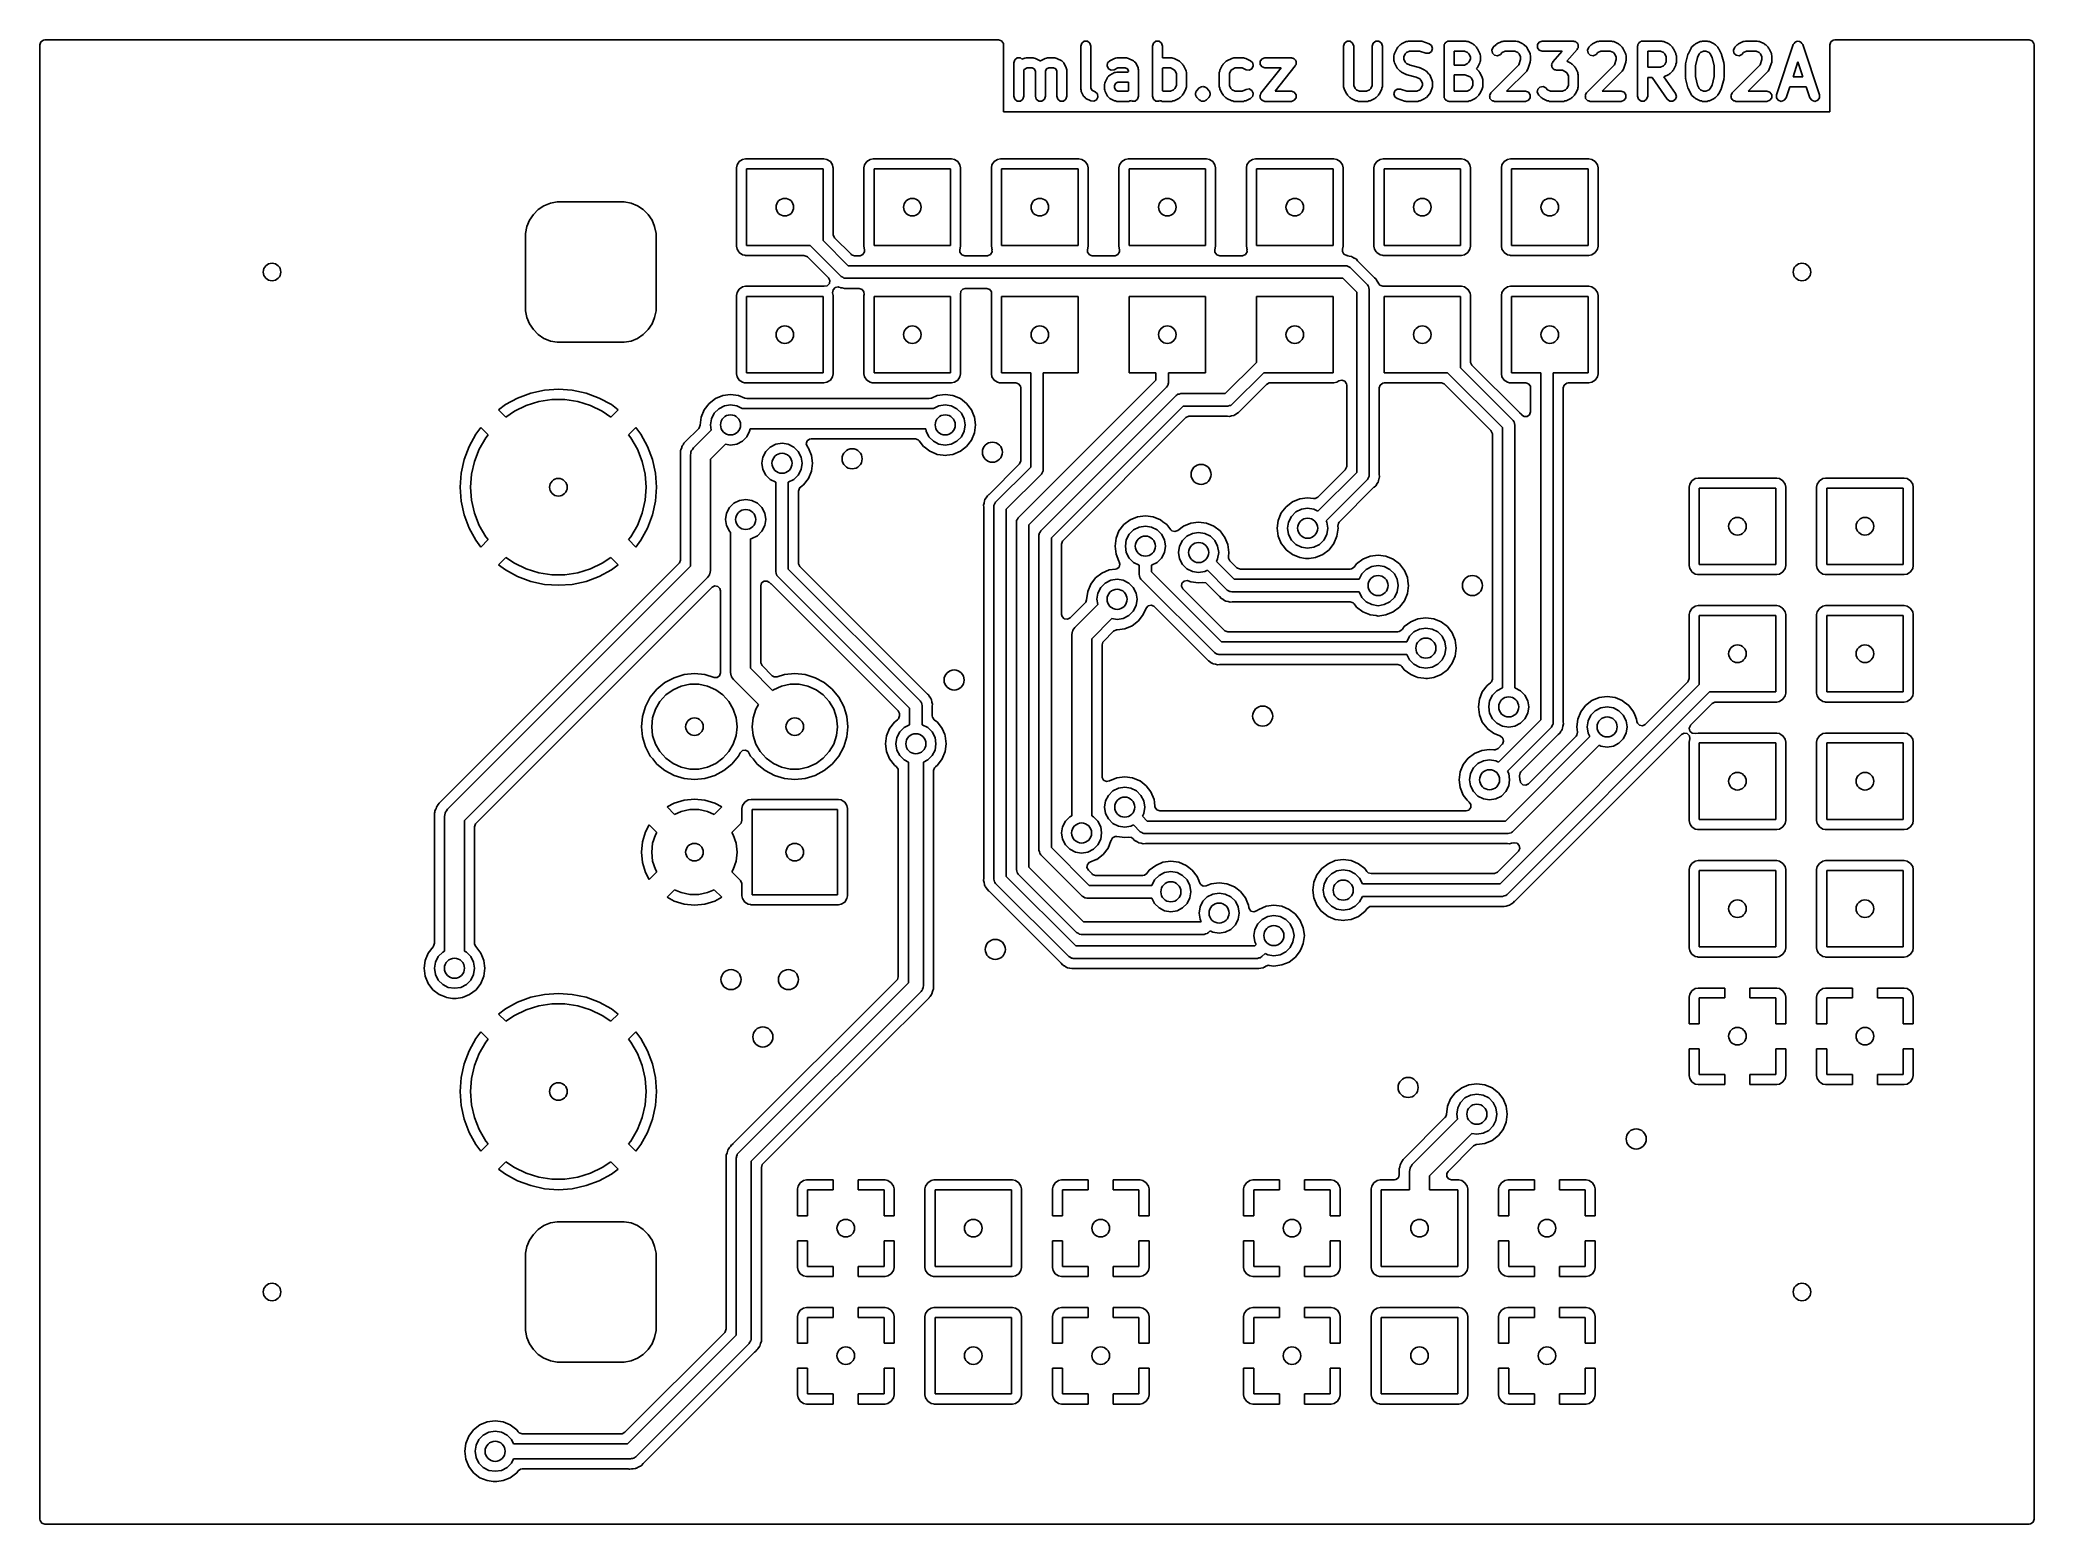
# Model space of a CAD drawing. Extents: x -0.18 to 1.38, y -0.18 to 0.98.
import ezdxf

# ---------------------------------------------------------------- set-up
doc = ezdxf.new("R2010")
doc.units = 0
doc.header["$MEASUREMENT"] = 0
doc.layers.add('BLACK', color=7, linetype='CONTINUOUS')

msp = doc.modelspace()

# ---------------------------------------------------------------- linework, layer by layer
at = {"layer": 'BLACK', "linetype": 'CONTINUOUS'}
for p, q in [((-0.1821, 0.9782), (-0.1814, 0.9805)), ((-0.1821, 0.7697), (-0.1821, 0.9782)), ((-0.1814, 0.9805), (-0.1794, 0.9819)), ((-0.1794, 0.9819), (-0.1782, 0.9821)), ((-0.1782, 0.9821), (0.5699, 0.9821)), ((0.5699, 0.9821), (0.5722, 0.9814)), ((0.5722, 0.9814), (0.5736, 0.9794)), ((0.5736, 0.9794), (0.5738, 0.9782)), ((0.5738, 0.9782), (0.5738, 0.9258)), ((0.6343, 0.9772), (0.6351, 0.9796)), ((0.6343, 0.9435), (0.6343, 0.9772)), ((0.6351, 0.9796), (0.637, 0.981)), ((0.637, 0.981), (0.6395, 0.981)), ((0.6395, 0.981), (0.6414, 0.9796)), ((0.6414, 0.9796), (0.6422, 0.9772)), ((0.6422, 0.9772), (0.6422, 0.9444)), ((0.6905, 0.9772), (0.6913, 0.9796)), ((0.6905, 0.9379), (0.6905, 0.9772)), ((0.6913, 0.9796), (0.6933, 0.981)), ((0.6933, 0.981), (0.6957, 0.981)), ((0.6957, 0.981), (0.6977, 0.9796)), ((0.6977, 0.9796), (0.6984, 0.9772)), ((0.6984, 0.9772), (0.6984, 0.968)), ((0.8405, 0.9772), (0.8413, 0.9796)), ((0.8405, 0.9454), (0.8405, 0.9772)), ((0.8413, 0.9796), (0.8432, 0.981)), ((0.8432, 0.981), (0.8457, 0.981)), ((0.8457, 0.981), (0.8476, 0.9796)), ((0.8476, 0.9796), (0.8484, 0.9772)), ((0.8484, 0.9772), (0.8484, 0.9463)), ((0.863, 0.9772), (0.8638, 0.9796)), ((0.863, 0.9463), (0.863, 0.9772)), ((0.8638, 0.9796), (0.8657, 0.981)), ((0.8657, 0.981), (0.8682, 0.981)), ((0.8682, 0.981), (0.8701, 0.9796)), ((0.8701, 0.9796), (0.8709, 0.9772)), ((0.8709, 0.9772), (0.8709, 0.9454)), ((0.8799, 0.9697), (0.8802, 0.9706)), ((0.8802, 0.9706), (0.8803, 0.9715)), ((0.8803, 0.9715), (0.8822, 0.9752)), ((0.8822, 0.9752), (0.8826, 0.9757)), ((0.8826, 0.9757), (0.8829, 0.9763)), ((0.8829, 0.9763), (0.8848, 0.9781)), ((0.8848, 0.9781), (0.8854, 0.9784)), ((0.8854, 0.9784), (0.8858, 0.9789)), ((0.8858, 0.9789), (0.8896, 0.9808)), ((0.8889, 0.9712), (0.8878, 0.9688)), ((0.8899, 0.9721), (0.8889, 0.9712)), ((0.8896, 0.9808), (0.8905, 0.9809)), ((0.8923, 0.9733), (0.8899, 0.9721)), ((0.8905, 0.9809), (0.8913, 0.9812)), ((0.8913, 0.9812), (0.9007, 0.9812)), ((0.9001, 0.9733), (0.8923, 0.9733)), ((0.9051, 0.9716), (0.9001, 0.9733)), ((0.9007, 0.9812), (0.9013, 0.981)), ((0.9013, 0.981), (0.9019, 0.981)), ((0.9019, 0.981), (0.9076, 0.9791)), ((0.9075, 0.9716), (0.9051, 0.9716)), ((0.9095, 0.973), (0.9075, 0.9716)), ((0.9076, 0.9791), (0.9095, 0.9777)), ((0.9095, 0.9777), (0.9103, 0.9753)), ((0.9103, 0.9753), (0.9095, 0.973)), ((0.9193, 0.9772), (0.9195, 0.9778)), ((0.9193, 0.9379), (0.9193, 0.9772)), ((0.9195, 0.9785), (0.9198, 0.979)), ((0.9195, 0.9778), (0.9195, 0.9785)), ((0.9198, 0.979), (0.92, 0.9796)), ((0.92, 0.9796), (0.9205, 0.9799)), ((0.9205, 0.9799), (0.9209, 0.9804)), ((0.9209, 0.9804), (0.9215, 0.9806)), ((0.9215, 0.9806), (0.922, 0.981)), ((0.922, 0.981), (0.9226, 0.981)), ((0.9226, 0.981), (0.9232, 0.9812)), ((0.9232, 0.9812), (0.9363, 0.9812)), ((0.9354, 0.9733), (0.9271, 0.9733)), ((0.9271, 0.9733), (0.9271, 0.9624)), ((0.9377, 0.9721), (0.9354, 0.9733)), ((0.9363, 0.9812), (0.9372, 0.9809)), ((0.9372, 0.9809), (0.9381, 0.9808)), ((0.9387, 0.9712), (0.9377, 0.9721)), ((0.9381, 0.9808), (0.9418, 0.9789)), ((0.9399, 0.9688), (0.9387, 0.9712)), ((0.9418, 0.9789), (0.9423, 0.9784)), ((0.9423, 0.9784), (0.9429, 0.9781)), ((0.9429, 0.9781), (0.9447, 0.9763)), ((0.9447, 0.9763), (0.945, 0.9757)), ((0.945, 0.9757), (0.9455, 0.9752)), ((0.9455, 0.9752), (0.9473, 0.9715)), ((0.9473, 0.9715), (0.9475, 0.9706)), ((0.9475, 0.9706), (0.9478, 0.9697)), ((0.9568, 0.9741), (0.9579, 0.9763)), ((0.9572, 0.9717), (0.9568, 0.9741)), ((0.9589, 0.97), (0.9572, 0.9717)), ((0.9579, 0.9763), (0.9598, 0.9781)), ((0.9613, 0.9696), (0.9589, 0.97)), ((0.9598, 0.9781), (0.9604, 0.9784)), ((0.9604, 0.9784), (0.9608, 0.9789)), ((0.9608, 0.9789), (0.9646, 0.9808)), ((0.9635, 0.9707), (0.9613, 0.9696)), ((0.9649, 0.9721), (0.9635, 0.9707)), ((0.9646, 0.9808), (0.9655, 0.9809)), ((0.9672, 0.9733), (0.9649, 0.9721)), ((0.9655, 0.9809), (0.9663, 0.9812)), ((0.9663, 0.9812), (0.9757, 0.9812)), ((0.9748, 0.9733), (0.9672, 0.9733)), ((0.9771, 0.9721), (0.9748, 0.9733)), ((0.9757, 0.9812), (0.9766, 0.9809)), ((0.9766, 0.9809), (0.9775, 0.9808)), ((0.9781, 0.9712), (0.9771, 0.9721)), ((0.9775, 0.9808), (0.9812, 0.9789)), ((0.9793, 0.9688), (0.9781, 0.9712)), ((0.9812, 0.9789), (0.9817, 0.9784)), ((0.9817, 0.9784), (0.9822, 0.9781)), ((0.9822, 0.9781), (0.9841, 0.9763)), ((0.9841, 0.9763), (0.9844, 0.9757)), ((0.9844, 0.9757), (0.9848, 0.9752)), ((0.9848, 0.9752), (0.9867, 0.9715)), ((0.9867, 0.9715), (0.9868, 0.9706)), ((0.9868, 0.9706), (0.9871, 0.9697)), ((0.9926, 0.9785), (0.994, 0.9804)), ((0.9926, 0.976), (0.9926, 0.9785)), ((0.994, 0.974), (0.9926, 0.976)), ((0.994, 0.9804), (0.9963, 0.9812)), ((0.9963, 0.9733), (0.994, 0.974)), ((0.9963, 0.9812), (1.0207, 0.9812)), ((1.012, 0.9733), (0.9963, 0.9733)), ((1.0046, 0.9648), (1.012, 0.9733)), ((1.0236, 0.9746), (1.0156, 0.9654)), ((1.0207, 0.9812), (1.0214, 0.9809)), ((1.0214, 0.9809), (1.0222, 0.9809)), ((1.0222, 0.9809), (1.0226, 0.9806)), ((1.0226, 0.9806), (1.023, 0.9804)), ((1.023, 0.9804), (1.0235, 0.9798)), ((1.0235, 0.9798), (1.0241, 0.9793)), ((1.024, 0.9754), (1.0236, 0.9746)), ((1.0244, 0.976), (1.024, 0.9754)), ((1.0241, 0.9793), (1.0242, 0.9788)), ((1.0242, 0.9788), (1.0244, 0.9785)), ((1.0244, 0.9785), (1.0244, 0.9777)), ((1.0244, 0.9777), (1.0246, 0.9769)), ((1.0246, 0.9769), (1.0244, 0.9765)), ((1.0244, 0.9765), (1.0244, 0.976)), ((1.0318, 0.9741), (1.0329, 0.9763)), ((1.0322, 0.9717), (1.0318, 0.9741)), ((1.0339, 0.97), (1.0322, 0.9717)), ((1.0329, 0.9763), (1.0348, 0.9781)), ((1.0363, 0.9696), (1.0339, 0.97)), ((1.0348, 0.9781), (1.0353, 0.9784)), ((1.0353, 0.9784), (1.0358, 0.9789)), ((1.0358, 0.9789), (1.0395, 0.9808)), ((1.0385, 0.9707), (1.0363, 0.9696)), ((1.0399, 0.9721), (1.0385, 0.9707)), ((1.0395, 0.9808), (1.0405, 0.9809)), ((1.0422, 0.9733), (1.0399, 0.9721)), ((1.0405, 0.9809), (1.0413, 0.9812)), ((1.0413, 0.9812), (1.0507, 0.9812)), ((1.0497, 0.9733), (1.0422, 0.9733)), ((1.0521, 0.9721), (1.0497, 0.9733)), ((1.0507, 0.9812), (1.0515, 0.9809)), ((1.0515, 0.9809), (1.0524, 0.9808)), ((1.0531, 0.9712), (1.0521, 0.9721)), ((1.0524, 0.9808), (1.0562, 0.9789)), ((1.0542, 0.9688), (1.0531, 0.9712)), ((1.0562, 0.9789), (1.0567, 0.9784)), ((1.0567, 0.9784), (1.0572, 0.9781)), ((1.0572, 0.9781), (1.0591, 0.9763)), ((1.0591, 0.9763), (1.0594, 0.9757)), ((1.0594, 0.9757), (1.0598, 0.9752)), ((1.0598, 0.9752), (1.0617, 0.9715)), ((1.0617, 0.9715), (1.0618, 0.9706)), ((1.0618, 0.9706), (1.0621, 0.9697)), ((1.0711, 0.9772), (1.0713, 0.9778)), ((1.0711, 0.9379), (1.0711, 0.9772)), ((1.0713, 0.9785), (1.0717, 0.979)), ((1.0713, 0.9778), (1.0713, 0.9785)), ((1.0717, 0.979), (1.0719, 0.9796)), ((1.0719, 0.9796), (1.0724, 0.9799)), ((1.0724, 0.9799), (1.0727, 0.9804)), ((1.0727, 0.9804), (1.0733, 0.9806)), ((1.0733, 0.9806), (1.0738, 0.981)), ((1.0738, 0.981), (1.0745, 0.981)), ((1.0745, 0.981), (1.0751, 0.9812)), ((1.0751, 0.9812), (1.09, 0.9812)), ((1.0891, 0.9733), (1.079, 0.9733)), ((1.079, 0.9733), (1.079, 0.9606)), ((1.0915, 0.9721), (1.0891, 0.9733)), ((1.09, 0.9812), (1.0909, 0.9809)), ((1.0909, 0.9809), (1.0918, 0.9808)), ((1.0924, 0.9712), (1.0915, 0.9721)), ((1.0918, 0.9808), (1.0956, 0.9789)), ((1.0936, 0.9688), (1.0924, 0.9712)), ((1.0956, 0.9789), (1.096, 0.9784)), ((1.096, 0.9784), (1.0966, 0.9781)), ((1.0966, 0.9781), (1.0985, 0.9763)), ((1.0985, 0.9763), (1.0987, 0.9757)), ((1.0987, 0.9757), (1.0992, 0.9752)), ((1.0992, 0.9752), (1.1011, 0.9715)), ((1.1011, 0.9715), (1.1012, 0.9706)), ((1.1012, 0.9706), (1.1015, 0.9697)), ((1.1087, 0.9632), (1.1106, 0.9707)), ((1.1106, 0.9707), (1.1108, 0.9711)), ((1.1108, 0.9711), (1.1109, 0.9715)), ((1.1109, 0.9715), (1.1128, 0.9752)), ((1.1128, 0.9752), (1.1132, 0.9757)), ((1.1132, 0.9757), (1.1135, 0.9763)), ((1.1135, 0.9763), (1.1154, 0.9781)), ((1.1154, 0.9781), (1.116, 0.9784)), ((1.116, 0.9784), (1.1164, 0.9789)), ((1.1164, 0.9789), (1.1202, 0.9808)), ((1.1195, 0.9712), (1.1181, 0.9684)), ((1.1205, 0.9721), (1.1195, 0.9712)), ((1.1202, 0.9808), (1.1211, 0.9809)), ((1.1228, 0.9733), (1.1205, 0.9721)), ((1.1211, 0.9809), (1.1219, 0.9812)), ((1.1219, 0.9812), (1.1257, 0.9812)), ((1.1247, 0.9733), (1.1228, 0.9733)), ((1.1271, 0.9721), (1.1247, 0.9733)), ((1.1257, 0.9812), (1.1265, 0.9809)), ((1.1265, 0.9809), (1.1274, 0.9808)), ((1.1281, 0.9712), (1.1271, 0.9721)), ((1.1274, 0.9808), (1.1312, 0.9789)), ((1.1295, 0.9684), (1.1281, 0.9712)), ((1.1312, 0.9789), (1.1316, 0.9784)), ((1.1316, 0.9784), (1.1322, 0.9781)), ((1.1322, 0.9781), (1.1341, 0.9763)), ((1.1341, 0.9763), (1.1344, 0.9757)), ((1.1344, 0.9757), (1.1348, 0.9752)), ((1.1348, 0.9752), (1.1367, 0.9715)), ((1.1367, 0.9715), (1.1368, 0.9711)), ((1.1368, 0.9711), (1.137, 0.9707)), ((1.137, 0.9707), (1.1389, 0.9632)), ((1.1462, 0.9741), (1.1473, 0.9763)), ((1.1465, 0.9717), (1.1462, 0.9741)), ((1.1483, 0.97), (1.1465, 0.9717)), ((1.1473, 0.9763), (1.1491, 0.9781)), ((1.1507, 0.9696), (1.1483, 0.97)), ((1.1491, 0.9781), (1.1497, 0.9784)), ((1.1497, 0.9784), (1.1502, 0.9789)), ((1.1502, 0.9789), (1.1539, 0.9808)), ((1.1528, 0.9707), (1.1507, 0.9696)), ((1.1542, 0.9721), (1.1528, 0.9707)), ((1.1539, 0.9808), (1.1548, 0.9809)), ((1.1566, 0.9733), (1.1542, 0.9721)), ((1.1548, 0.9809), (1.1557, 0.9812)), ((1.1557, 0.9812), (1.165, 0.9812)), ((1.1641, 0.9733), (1.1566, 0.9733)), ((1.1665, 0.9721), (1.1641, 0.9733)), ((1.165, 0.9812), (1.1659, 0.9809)), ((1.1659, 0.9809), (1.1668, 0.9808)), ((1.1674, 0.9712), (1.1665, 0.9721)), ((1.1668, 0.9808), (1.1706, 0.9789)), ((1.1686, 0.9688), (1.1674, 0.9712)), ((1.1706, 0.9789), (1.171, 0.9784)), ((1.171, 0.9784), (1.1716, 0.9781)), ((1.1716, 0.9781), (1.1735, 0.9763)), ((1.1735, 0.9763), (1.1737, 0.9757)), ((1.1737, 0.9757), (1.1742, 0.9752)), ((1.1742, 0.9752), (1.1761, 0.9715)), ((1.1761, 0.9715), (1.1762, 0.9706)), ((1.1762, 0.9706), (1.1765, 0.9697)), ((1.1801, 0.9391), (1.1932, 0.9785)), ((1.1932, 0.9785), (1.1939, 0.9794)), ((1.1939, 0.9794), (1.1946, 0.9804)), ((1.1946, 0.9804), (1.1958, 0.9808)), ((1.1946, 0.9804), (1.1946, 0.9804)), ((1.1946, 0.9804), (1.1946, 0.9804)), ((1.1958, 0.9808), (1.1969, 0.9812)), ((1.1969, 0.9812), (1.1969, 0.9812)), ((1.1969, 0.9812), (1.1981, 0.9808)), ((1.1969, 0.9812), (1.1969, 0.9812)), ((1.1981, 0.9808), (1.1992, 0.9804)), ((1.1992, 0.9804), (1.1992, 0.9804)), ((1.1992, 0.9804), (1.1992, 0.9804)), ((1.1992, 0.9804), (1.2, 0.9794)), ((1.2, 0.9794), (1.2006, 0.9785)), ((1.2006, 0.9785), (1.2138, 0.9391)), ((1.2219, 0.9782), (1.2226, 0.9805)), ((1.2219, 0.9258), (1.2219, 0.9782)), ((1.2226, 0.9805), (1.2246, 0.9819)), ((1.2246, 0.9819), (1.2258, 0.9821)), ((1.2258, 0.9821), (1.3782, 0.9821)), ((1.3782, 0.9821), (1.3805, 0.9814)), ((1.3805, 0.9814), (1.3819, 0.9794)), ((1.3819, 0.9794), (1.3821, 0.9782)), ((1.3821, 0.9782), (1.3821, -0.1782)), ((0.5818, 0.9641), (0.5826, 0.9664)), ((0.5818, 0.9379), (0.5818, 0.9641)), ((0.5826, 0.9664), (0.5845, 0.9679)), ((0.5845, 0.9679), (0.587, 0.9679)), ((0.587, 0.9679), (0.5882, 0.9669)), ((0.5882, 0.9669), (0.5896, 0.9676)), ((0.5896, 0.9676), (0.5905, 0.9678)), ((0.5899, 0.959), (0.5897, 0.9587)), ((0.5897, 0.9587), (0.5897, 0.9379)), ((0.5923, 0.9602), (0.5899, 0.959)), ((0.5905, 0.9678), (0.5914, 0.968)), ((0.5914, 0.968), (0.597, 0.968)), ((0.5961, 0.9602), (0.5923, 0.9602)), ((0.5978, 0.9593), (0.5961, 0.9602)), ((0.597, 0.968), (0.5979, 0.9678)), ((0.5987, 0.9576), (0.5978, 0.9593)), ((0.5979, 0.9678), (0.5988, 0.9676)), ((0.5987, 0.9379), (0.5987, 0.9576)), ((0.5988, 0.9676), (0.6025, 0.9658)), ((0.6025, 0.9658), (0.6025, 0.9657)), ((0.6025, 0.9657), (0.6026, 0.9657)), ((0.6026, 0.9657), (0.6026, 0.9657)), ((0.6026, 0.9657), (0.6027, 0.9657)), ((0.6027, 0.9658), (0.6065, 0.9676)), ((0.6027, 0.9657), (0.6027, 0.9658)), ((0.6027, 0.9657), (0.6027, 0.9657)), ((0.6065, 0.9676), (0.6074, 0.9678)), ((0.6074, 0.9593), (0.6066, 0.9576)), ((0.6066, 0.9576), (0.6066, 0.9379)), ((0.6074, 0.9678), (0.6082, 0.968)), ((0.6092, 0.9602), (0.6074, 0.9593)), ((0.6082, 0.968), (0.6139, 0.968)), ((0.6129, 0.9602), (0.6092, 0.9602)), ((0.6147, 0.9593), (0.6129, 0.9602)), ((0.6139, 0.968), (0.6147, 0.9678)), ((0.6147, 0.9678), (0.6156, 0.9676)), ((0.6156, 0.9576), (0.6147, 0.9593)), ((0.6156, 0.9676), (0.6194, 0.9658)), ((0.6156, 0.9379), (0.6156, 0.9576)), ((0.6194, 0.9658), (0.6194, 0.9657)), ((0.6194, 0.9657), (0.6194, 0.9657)), ((0.6194, 0.9657), (0.6203, 0.9649)), ((0.6203, 0.9649), (0.6211, 0.9641)), ((0.6211, 0.9641), (0.6211, 0.964)), ((0.6211, 0.964), (0.6211, 0.964)), ((0.6211, 0.964), (0.623, 0.9602)), ((0.623, 0.9602), (0.6231, 0.9594)), ((0.6231, 0.9594), (0.6234, 0.9585)), ((0.6234, 0.9585), (0.6234, 0.9379)), ((0.655, 0.9617), (0.6554, 0.9641)), ((0.6561, 0.9595), (0.655, 0.9617)), ((0.6554, 0.9641), (0.6571, 0.9658)), ((0.6582, 0.9584), (0.6561, 0.9595)), ((0.6562, 0.9536), (0.657, 0.9545)), ((0.657, 0.9545), (0.6571, 0.9545)), ((0.6571, 0.9658), (0.6608, 0.9676)), ((0.6571, 0.9545), (0.6608, 0.9564)), ((0.6571, 0.9545), (0.6571, 0.9545)), ((0.6606, 0.9587), (0.6582, 0.9584)), ((0.6635, 0.9602), (0.6606, 0.9587)), ((0.6608, 0.9676), (0.6617, 0.9678)), ((0.6608, 0.9564), (0.6617, 0.9565)), ((0.6617, 0.9678), (0.6626, 0.968)), ((0.6617, 0.9565), (0.6626, 0.9568)), ((0.6626, 0.968), (0.6701, 0.968)), ((0.6626, 0.9568), (0.6711, 0.9568)), ((0.6692, 0.9602), (0.6635, 0.9602)), ((0.6709, 0.9593), (0.6692, 0.9602)), ((0.6701, 0.968), (0.671, 0.9678)), ((0.6718, 0.9576), (0.6709, 0.9593)), ((0.671, 0.9678), (0.6719, 0.9676)), ((0.6711, 0.9568), (0.6718, 0.9572)), ((0.6718, 0.9572), (0.6718, 0.9576)), ((0.6719, 0.9676), (0.6756, 0.9658)), ((0.6756, 0.9658), (0.6756, 0.9657)), ((0.6756, 0.9657), (0.6757, 0.9657)), ((0.6757, 0.9657), (0.6765, 0.9649)), ((0.6765, 0.9649), (0.6774, 0.9641)), ((0.6774, 0.9641), (0.6774, 0.964)), ((0.6774, 0.964), (0.6774, 0.964)), ((0.6774, 0.964), (0.6793, 0.9602)), ((0.6793, 0.9602), (0.6794, 0.9594)), ((0.6794, 0.9594), (0.6797, 0.9585)), ((0.6797, 0.9585), (0.6797, 0.9379)), ((0.6984, 0.968), (0.7057, 0.968)), ((0.6992, 0.9602), (0.6984, 0.9598)), ((0.6984, 0.9598), (0.6984, 0.9422)), ((0.7048, 0.9602), (0.6992, 0.9602)), ((0.7071, 0.959), (0.7048, 0.9602)), ((0.7057, 0.968), (0.7066, 0.9678)), ((0.7066, 0.9678), (0.7075, 0.9676)), ((0.7081, 0.958), (0.7071, 0.959)), ((0.7075, 0.9676), (0.7112, 0.9658)), ((0.7093, 0.9557), (0.7081, 0.958)), ((0.7093, 0.9463), (0.7093, 0.9557)), ((0.7112, 0.9658), (0.7117, 0.9653)), ((0.7117, 0.9653), (0.7123, 0.965)), ((0.7123, 0.965), (0.7141, 0.9631)), ((0.7141, 0.9631), (0.7144, 0.9626)), ((0.7144, 0.9626), (0.7149, 0.9621)), ((0.7149, 0.9621), (0.7167, 0.9584)), ((0.7167, 0.9584), (0.7169, 0.9575)), ((0.7169, 0.9575), (0.7172, 0.9566)), ((0.7172, 0.9566), (0.7172, 0.9454)), ((0.743, 0.9566), (0.7433, 0.9575)), ((0.743, 0.9454), (0.743, 0.9566)), ((0.7433, 0.9575), (0.7435, 0.9584)), ((0.7435, 0.9584), (0.7453, 0.9621)), ((0.7453, 0.9621), (0.7458, 0.9626)), ((0.7458, 0.9626), (0.7461, 0.9631)), ((0.7461, 0.9631), (0.7479, 0.965)), ((0.7479, 0.965), (0.7485, 0.9653)), ((0.7485, 0.9653), (0.749, 0.9658)), ((0.749, 0.9658), (0.7527, 0.9676)), ((0.7521, 0.958), (0.7509, 0.9557)), ((0.7509, 0.9557), (0.7509, 0.9463)), ((0.7531, 0.959), (0.7521, 0.958)), ((0.7527, 0.9676), (0.7536, 0.9678)), ((0.7554, 0.9602), (0.7531, 0.959)), ((0.7536, 0.9678), (0.7545, 0.968)), ((0.7545, 0.968), (0.762, 0.968)), ((0.761, 0.9602), (0.7554, 0.9602)), ((0.764, 0.9587), (0.761, 0.9602)), ((0.762, 0.968), (0.7628, 0.9678)), ((0.7628, 0.9678), (0.7637, 0.9676)), ((0.7637, 0.9676), (0.7675, 0.9658)), ((0.7664, 0.9584), (0.764, 0.9587)), ((0.7685, 0.9595), (0.7664, 0.9584)), ((0.7675, 0.9658), (0.7692, 0.9641)), ((0.7696, 0.9617), (0.7685, 0.9595)), ((0.7692, 0.9641), (0.7696, 0.9617)), ((0.7751, 0.9653), (0.7765, 0.9673)), ((0.7751, 0.9629), (0.7751, 0.9653)), ((0.7765, 0.9609), (0.7751, 0.9629)), ((0.7757, 0.9403), (0.7914, 0.9602)), ((0.7765, 0.9673), (0.7788, 0.968)), ((0.7788, 0.9602), (0.7765, 0.9609)), ((0.7788, 0.968), (0.7995, 0.968)), ((0.7914, 0.9602), (0.7788, 0.9602)), ((0.8026, 0.9617), (0.7869, 0.9418)), ((0.7995, 0.968), (0.8001, 0.9678)), ((0.8001, 0.9678), (0.8008, 0.9678)), ((0.8008, 0.9678), (0.8013, 0.9675)), ((0.8013, 0.9675), (0.8018, 0.9673)), ((0.8018, 0.9673), (0.8022, 0.9667)), ((0.8022, 0.9667), (0.8027, 0.9663)), ((0.8028, 0.9623), (0.8026, 0.9617)), ((0.8027, 0.9663), (0.8029, 0.9658)), ((0.8032, 0.9629), (0.8028, 0.9623)), ((0.8029, 0.9658), (0.8032, 0.9653)), ((0.8032, 0.9653), (0.8032, 0.9646)), ((0.8032, 0.9646), (0.8034, 0.964)), ((0.8034, 0.964), (0.8032, 0.9634)), ((0.8032, 0.9634), (0.8032, 0.9629)), ((0.8799, 0.966), (0.8799, 0.9697)), ((0.8802, 0.9651), (0.8799, 0.966)), ((0.8803, 0.9642), (0.8802, 0.9651)), ((0.8822, 0.9605), (0.8803, 0.9642)), ((0.8826, 0.96), (0.8822, 0.9605)), ((0.8829, 0.9595), (0.8826, 0.96)), ((0.8848, 0.9576), (0.8829, 0.9595)), ((0.8854, 0.9573), (0.8848, 0.9576)), ((0.8858, 0.9568), (0.8854, 0.9573)), ((0.8896, 0.955), (0.8858, 0.9568)), ((0.8878, 0.9688), (0.8878, 0.9669)), ((0.8878, 0.9669), (0.8889, 0.9646)), ((0.8889, 0.9646), (0.8899, 0.9636)), ((0.89, 0.9549), (0.8896, 0.955)), ((0.8899, 0.9636), (0.8927, 0.9622)), ((0.8904, 0.9547), (0.89, 0.9549)), ((0.8975, 0.9529), (0.8904, 0.9547)), ((0.8927, 0.9622), (0.8998, 0.9604)), ((0.8998, 0.9604), (0.9002, 0.9602)), ((0.9002, 0.9602), (0.9006, 0.9601)), ((0.9006, 0.9601), (0.9043, 0.9583)), ((0.9043, 0.9583), (0.9048, 0.9578)), ((0.9048, 0.9578), (0.9054, 0.9575)), ((0.9054, 0.9575), (0.9072, 0.9556)), ((0.9072, 0.9556), (0.9075, 0.9551)), ((0.9075, 0.9551), (0.908, 0.9546)), ((0.908, 0.9546), (0.9098, 0.9509)), ((0.9271, 0.9624), (0.9354, 0.9624)), ((0.9357, 0.9546), (0.9271, 0.9546)), ((0.9271, 0.9546), (0.9271, 0.9418)), ((0.9354, 0.9624), (0.9377, 0.9636)), ((0.9398, 0.9532), (0.9357, 0.9546)), ((0.9377, 0.9636), (0.9387, 0.9646)), ((0.9387, 0.9646), (0.9399, 0.9669)), ((0.9399, 0.9669), (0.9399, 0.9688)), ((0.945, 0.96), (0.9447, 0.9595)), ((0.9447, 0.9595), (0.9447, 0.9594)), ((0.9447, 0.9594), (0.9447, 0.9594)), ((0.9447, 0.9594), (0.9466, 0.9575)), ((0.9455, 0.9605), (0.945, 0.96)), ((0.9473, 0.9642), (0.9455, 0.9605)), ((0.9466, 0.9575), (0.9469, 0.957)), ((0.9469, 0.957), (0.9473, 0.9565)), ((0.9475, 0.9651), (0.9473, 0.9642)), ((0.9473, 0.9565), (0.9492, 0.9527)), ((0.9478, 0.966), (0.9475, 0.9651)), ((0.9478, 0.9697), (0.9478, 0.966)), ((0.956, 0.9406), (0.9779, 0.9625)), ((0.9841, 0.9576), (0.9683, 0.9418)), ((0.9779, 0.9625), (0.9793, 0.9666)), ((0.9793, 0.9666), (0.9793, 0.9688)), ((0.9845, 0.9584), (0.9841, 0.9576)), ((0.9851, 0.9591), (0.9845, 0.9584)), ((0.9869, 0.9647), (0.9851, 0.9591)), ((0.9871, 0.966), (0.9869, 0.9654)), ((0.9869, 0.9654), (0.9869, 0.9647)), ((0.9871, 0.9697), (0.9871, 0.966)), ((1.0036, 0.9626), (1.0038, 0.963)), ((1.0038, 0.9618), (1.0036, 0.9626)), ((1.0038, 0.9635), (1.0043, 0.9641)), ((1.0038, 0.963), (1.0038, 0.9635)), ((1.0038, 0.961), (1.0038, 0.9618)), ((1.0041, 0.9607), (1.0038, 0.961)), ((1.0042, 0.9602), (1.0041, 0.9607)), ((1.0048, 0.9597), (1.0042, 0.9602)), ((1.0043, 0.9641), (1.0046, 0.9648)), ((1.0052, 0.9591), (1.0048, 0.9597)), ((1.0057, 0.9589), (1.0052, 0.9591)), ((1.006, 0.9586), (1.0057, 0.9589)), ((1.0068, 0.9585), (1.006, 0.9586)), ((1.0076, 0.9583), (1.0068, 0.9585)), ((1.0123, 0.9583), (1.0076, 0.9583)), ((1.0146, 0.9571), (1.0123, 0.9583)), ((1.0156, 0.9562), (1.0146, 0.9571)), ((1.0156, 0.9654), (1.0187, 0.9639)), ((1.0168, 0.9538), (1.0156, 0.9562)), ((1.0187, 0.9639), (1.0192, 0.9634)), ((1.0192, 0.9634), (1.0197, 0.9631)), ((1.0197, 0.9631), (1.0216, 0.9613)), ((1.0216, 0.9613), (1.0219, 0.9607)), ((1.0219, 0.9607), (1.0223, 0.9602)), ((1.0223, 0.9602), (1.0242, 0.9565)), ((1.0242, 0.9565), (1.0243, 0.9556)), ((1.0243, 0.9556), (1.0246, 0.9547)), ((1.0246, 0.9547), (1.0246, 0.9454)), ((1.031, 0.9406), (1.0529, 0.9625)), ((1.0591, 0.9576), (1.0433, 0.9418)), ((1.0529, 0.9625), (1.0542, 0.9666)), ((1.0542, 0.9666), (1.0542, 0.9688)), ((1.0595, 0.9584), (1.0591, 0.9576)), ((1.06, 0.9591), (1.0595, 0.9584)), ((1.0619, 0.9647), (1.06, 0.9591)), ((1.0621, 0.966), (1.0619, 0.9654)), ((1.0619, 0.9654), (1.0619, 0.9647)), ((1.0621, 0.9697), (1.0621, 0.966)), ((1.079, 0.9606), (1.0891, 0.9606)), ((1.0891, 0.9606), (1.0915, 0.9617)), ((1.0915, 0.9617), (1.0924, 0.9627)), ((1.0956, 0.955), (1.0918, 0.9531)), ((1.0924, 0.9627), (1.0936, 0.965)), ((1.0936, 0.965), (1.0936, 0.9688)), ((1.096, 0.9554), (1.0956, 0.955)), ((1.0966, 0.9557), (1.096, 0.9554)), ((1.0985, 0.9576), (1.0966, 0.9557)), ((1.0987, 0.9581), (1.0985, 0.9576)), ((1.0992, 0.9586), (1.0987, 0.9581)), ((1.1011, 0.9624), (1.0992, 0.9586)), ((1.1012, 0.9632), (1.1011, 0.9624)), ((1.1015, 0.9641), (1.1012, 0.9632)), ((1.1015, 0.9697), (1.1015, 0.9641)), ((1.1086, 0.9622), (1.1088, 0.9627)), ((1.1086, 0.9529), (1.1086, 0.9622)), ((1.1088, 0.9627), (1.1087, 0.9632)), ((1.1181, 0.9684), (1.1165, 0.9618)), ((1.1165, 0.9618), (1.1165, 0.9533)), ((1.1311, 0.9618), (1.1295, 0.9684)), ((1.1311, 0.9533), (1.1311, 0.9618)), ((1.1389, 0.9632), (1.1388, 0.9627)), ((1.1388, 0.9627), (1.139, 0.9622)), ((1.139, 0.9622), (1.139, 0.9529)), ((1.1454, 0.9406), (1.1672, 0.9625)), ((1.1735, 0.9576), (1.1577, 0.9418)), ((1.1672, 0.9625), (1.1686, 0.9666)), ((1.1686, 0.9666), (1.1686, 0.9688)), ((1.1739, 0.9584), (1.1735, 0.9576)), ((1.1744, 0.9591), (1.1739, 0.9584)), ((1.1763, 0.9647), (1.1744, 0.9591)), ((1.1765, 0.966), (1.1763, 0.9654)), ((1.1763, 0.9654), (1.1763, 0.9647)), ((1.1765, 0.9697), (1.1765, 0.966)), ((1.1969, 0.9648), (1.193, 0.9531)), ((1.2008, 0.9531), (1.1969, 0.9648)), ((0.6346, 0.9426), (0.6343, 0.9435)), ((0.6347, 0.9417), (0.6346, 0.9426)), ((0.6366, 0.938), (0.6347, 0.9417)), ((0.6422, 0.9444), (0.643, 0.9427)), ((0.643, 0.9427), (0.6456, 0.9414)), ((0.6456, 0.9414), (0.6474, 0.9397)), ((0.6474, 0.9397), (0.6478, 0.9373)), ((0.653, 0.9472), (0.6533, 0.9481)), ((0.653, 0.9435), (0.653, 0.9472)), ((0.6533, 0.9426), (0.653, 0.9435)), ((0.6533, 0.9481), (0.6535, 0.949)), ((0.6535, 0.9417), (0.6533, 0.9426)), ((0.6535, 0.949), (0.6553, 0.9527)), ((0.6553, 0.938), (0.6535, 0.9417)), ((0.6553, 0.9527), (0.6554, 0.9528)), ((0.6554, 0.9528), (0.6562, 0.9536)), ((0.6554, 0.9528), (0.6554, 0.9528)), ((0.6618, 0.9481), (0.6609, 0.9463)), ((0.6609, 0.9463), (0.6609, 0.9444)), ((0.6609, 0.9444), (0.6618, 0.9427)), ((0.6635, 0.9489), (0.6618, 0.9481)), ((0.6618, 0.9427), (0.6635, 0.9418)), ((0.6718, 0.9489), (0.6635, 0.9489)), ((0.6635, 0.9418), (0.6711, 0.9418)), ((0.6711, 0.9418), (0.6718, 0.9422)), ((0.6718, 0.9422), (0.6718, 0.9489)), ((0.6984, 0.9422), (0.6992, 0.9418)), ((0.6992, 0.9418), (0.7048, 0.9418)), ((0.7048, 0.9418), (0.7071, 0.943)), ((0.7071, 0.943), (0.7081, 0.9439)), ((0.7081, 0.9439), (0.7093, 0.9463)), ((0.7141, 0.9388), (0.7123, 0.937)), ((0.7144, 0.9394), (0.7141, 0.9388)), ((0.7149, 0.9399), (0.7144, 0.9394)), ((0.7167, 0.9436), (0.7149, 0.9399)), ((0.7169, 0.9445), (0.7167, 0.9436)), ((0.7172, 0.9454), (0.7169, 0.9445)), ((0.7243, 0.9404), (0.7246, 0.9409)), ((0.7244, 0.9397), (0.7243, 0.9404)), ((0.7243, 0.9391), (0.7244, 0.9397)), ((0.7246, 0.9386), (0.7243, 0.9391)), ((0.7246, 0.9409), (0.7247, 0.9415)), ((0.7247, 0.938), (0.7246, 0.9386)), ((0.7247, 0.9415), (0.7252, 0.942)), ((0.7252, 0.942), (0.7254, 0.9425)), ((0.7254, 0.9425), (0.7273, 0.9444)), ((0.7273, 0.9444), (0.7279, 0.9447)), ((0.7279, 0.9447), (0.7283, 0.9451)), ((0.7283, 0.9451), (0.7286, 0.9452)), ((0.7286, 0.9452), (0.7289, 0.9454)), ((0.7289, 0.9454), (0.7292, 0.9454)), ((0.7292, 0.9454), (0.7295, 0.9455)), ((0.7295, 0.9455), (0.7301, 0.9454)), ((0.7301, 0.9454), (0.7307, 0.9455)), ((0.7307, 0.9455), (0.731, 0.9454)), ((0.731, 0.9454), (0.7313, 0.9454)), ((0.7313, 0.9454), (0.7316, 0.9452)), ((0.7316, 0.9452), (0.7319, 0.9451)), ((0.7319, 0.9451), (0.7323, 0.9447)), ((0.7323, 0.9447), (0.7329, 0.9444)), ((0.7329, 0.9444), (0.7348, 0.9425)), ((0.7348, 0.9425), (0.735, 0.942)), ((0.735, 0.942), (0.7355, 0.9415)), ((0.7355, 0.9415), (0.7356, 0.9409)), ((0.7356, 0.9386), (0.7355, 0.938)), ((0.7356, 0.9409), (0.7359, 0.9404)), ((0.7359, 0.9391), (0.7356, 0.9386)), ((0.7359, 0.9404), (0.7358, 0.9397)), ((0.7358, 0.9397), (0.7359, 0.9391)), ((0.7433, 0.9445), (0.743, 0.9454)), ((0.7435, 0.9436), (0.7433, 0.9445)), ((0.7453, 0.9399), (0.7435, 0.9436)), ((0.7458, 0.9394), (0.7453, 0.9399)), ((0.7461, 0.9388), (0.7458, 0.9394)), ((0.7479, 0.937), (0.7461, 0.9388)), ((0.7509, 0.9463), (0.7521, 0.9439)), ((0.7521, 0.9439), (0.7531, 0.943)), ((0.7531, 0.943), (0.7554, 0.9418)), ((0.7554, 0.9418), (0.761, 0.9418)), ((0.761, 0.9418), (0.764, 0.9433)), ((0.764, 0.9433), (0.7664, 0.9436)), ((0.7664, 0.9436), (0.7685, 0.9425)), ((0.7685, 0.9425), (0.7696, 0.9403)), ((0.7696, 0.9403), (0.7692, 0.9379)), ((0.7749, 0.938), (0.7751, 0.9385)), ((0.7751, 0.9391), (0.7755, 0.9396)), ((0.7751, 0.9385), (0.7751, 0.9391)), ((0.7755, 0.9396), (0.7757, 0.9403)), ((0.7869, 0.9418), (0.7995, 0.9418)), ((0.7995, 0.9418), (0.8018, 0.9411)), ((0.8018, 0.9411), (0.8032, 0.9391)), ((0.8032, 0.9391), (0.8032, 0.9366)), ((0.8408, 0.9445), (0.8405, 0.9454)), ((0.8409, 0.9436), (0.8408, 0.9445)), ((0.8428, 0.9399), (0.8409, 0.9436)), ((0.8433, 0.9394), (0.8428, 0.9399)), ((0.8436, 0.9388), (0.8433, 0.9394)), ((0.8454, 0.937), (0.8436, 0.9388)), ((0.8484, 0.9463), (0.8496, 0.9439)), ((0.8496, 0.9439), (0.8505, 0.943)), ((0.8505, 0.943), (0.8529, 0.9418)), ((0.8529, 0.9418), (0.8585, 0.9418)), ((0.8585, 0.9418), (0.8609, 0.943)), ((0.8609, 0.943), (0.8618, 0.9439)), ((0.8618, 0.9439), (0.863, 0.9463)), ((0.8679, 0.9388), (0.866, 0.937)), ((0.8682, 0.9394), (0.8679, 0.9388)), ((0.8686, 0.9399), (0.8682, 0.9394)), ((0.8705, 0.9436), (0.8686, 0.9399)), ((0.8706, 0.9445), (0.8705, 0.9436)), ((0.8709, 0.9454), (0.8706, 0.9445)), ((0.8799, 0.9398), (0.8807, 0.9421)), ((0.8806, 0.9375), (0.8799, 0.9398)), ((0.8807, 0.9421), (0.8826, 0.9435)), ((0.8826, 0.9435), (0.8851, 0.9435)), ((0.8851, 0.9435), (0.8901, 0.9418)), ((0.8901, 0.9418), (0.8979, 0.9418)), ((0.9002, 0.9515), (0.8975, 0.9529)), ((0.8979, 0.9418), (0.9002, 0.943)), ((0.9012, 0.9505), (0.9002, 0.9515)), ((0.9002, 0.943), (0.9012, 0.9439)), ((0.9024, 0.9482), (0.9012, 0.9505)), ((0.9012, 0.9439), (0.9024, 0.9463)), ((0.9024, 0.9463), (0.9024, 0.9482)), ((0.9072, 0.9388), (0.9054, 0.937)), ((0.9075, 0.9394), (0.9072, 0.9388)), ((0.908, 0.9399), (0.9075, 0.9394)), ((0.9098, 0.9436), (0.908, 0.9399)), ((0.9098, 0.9509), (0.91, 0.95)), ((0.91, 0.9445), (0.9098, 0.9436)), ((0.91, 0.95), (0.9103, 0.9491)), ((0.9103, 0.9454), (0.91, 0.9445)), ((0.9103, 0.9491), (0.9103, 0.9454)), ((0.9271, 0.9418), (0.9373, 0.9418)), ((0.9373, 0.9418), (0.9396, 0.943)), ((0.9396, 0.943), (0.9406, 0.9439)), ((0.9406, 0.9524), (0.9398, 0.9532)), ((0.9418, 0.9501), (0.9406, 0.9524)), ((0.9406, 0.9439), (0.9418, 0.9463)), ((0.9418, 0.9463), (0.9418, 0.9501)), ((0.9466, 0.9388), (0.9447, 0.937)), ((0.9469, 0.9394), (0.9466, 0.9388)), ((0.9473, 0.9399), (0.9469, 0.9394)), ((0.9492, 0.9436), (0.9473, 0.9399)), ((0.9492, 0.9527), (0.9494, 0.9519)), ((0.9494, 0.9445), (0.9492, 0.9436)), ((0.9494, 0.9519), (0.9496, 0.951)), ((0.9496, 0.9454), (0.9494, 0.9445)), ((0.9496, 0.951), (0.9496, 0.9454)), ((0.9549, 0.9385), (0.9551, 0.9388)), ((0.9551, 0.9391), (0.9556, 0.9398)), ((0.9551, 0.9388), (0.9551, 0.9391)), ((0.9556, 0.9398), (0.956, 0.9406)), ((0.9683, 0.9418), (0.9832, 0.9418)), ((0.9832, 0.9418), (0.9855, 0.9411)), ((0.9855, 0.9411), (0.9869, 0.9391)), ((0.9869, 0.9391), (0.9869, 0.9366)), ((0.9924, 0.941), (0.9928, 0.9434)), ((0.9935, 0.9388), (0.9924, 0.941)), ((0.9928, 0.9434), (0.9945, 0.9451)), ((0.9954, 0.937), (0.9935, 0.9388)), ((0.9945, 0.9451), (0.9969, 0.9455)), ((0.9969, 0.9455), (0.9991, 0.9444)), ((0.9991, 0.9444), (1.0005, 0.943)), ((1.0005, 0.943), (1.0029, 0.9418)), ((1.0029, 0.9418), (1.0123, 0.9418)), ((1.0123, 0.9418), (1.0146, 0.943)), ((1.0146, 0.943), (1.0156, 0.9439)), ((1.0156, 0.9439), (1.0168, 0.9463)), ((1.0168, 0.9463), (1.0168, 0.9538)), ((1.0216, 0.9388), (1.0197, 0.937)), ((1.0219, 0.9394), (1.0216, 0.9388)), ((1.0223, 0.9399), (1.0219, 0.9394)), ((1.0242, 0.9436), (1.0223, 0.9399)), ((1.0243, 0.9445), (1.0242, 0.9436)), ((1.0246, 0.9454), (1.0243, 0.9445)), ((1.0299, 0.9385), (1.0301, 0.9388)), ((1.0301, 0.9391), (1.0306, 0.9398)), ((1.0301, 0.9388), (1.0301, 0.9391)), ((1.0306, 0.9398), (1.031, 0.9406)), ((1.0433, 0.9418), (1.0582, 0.9418)), ((1.0582, 0.9418), (1.0605, 0.9411)), ((1.0605, 0.9411), (1.0619, 0.9391)), ((1.0619, 0.9391), (1.0619, 0.9366)), ((1.0824, 0.9527), (1.079, 0.9527)), ((1.079, 0.9527), (1.079, 0.9379)), ((1.0943, 0.9356), (1.0824, 0.9527)), ((1.0918, 0.9531), (1.0917, 0.9531)), ((1.0917, 0.9531), (1.1008, 0.9401)), ((1.1008, 0.9401), (1.1015, 0.9378)), ((1.1088, 0.9524), (1.1086, 0.9529)), ((1.1087, 0.9519), (1.1088, 0.9524)), ((1.1106, 0.9444), (1.1087, 0.9519)), ((1.1108, 0.944), (1.1106, 0.9444)), ((1.1109, 0.9436), (1.1108, 0.944)), ((1.1128, 0.9399), (1.1109, 0.9436)), ((1.1132, 0.9394), (1.1128, 0.9399)), ((1.1135, 0.9388), (1.1132, 0.9394)), ((1.1154, 0.937), (1.1135, 0.9388)), ((1.1165, 0.9533), (1.1181, 0.9467)), ((1.1181, 0.9467), (1.1195, 0.9439)), ((1.1195, 0.9439), (1.1205, 0.943)), ((1.1205, 0.943), (1.1228, 0.9418)), ((1.1228, 0.9418), (1.1247, 0.9418)), ((1.1247, 0.9418), (1.1271, 0.943)), ((1.1271, 0.943), (1.1281, 0.9439)), ((1.1281, 0.9439), (1.1295, 0.9467)), ((1.1295, 0.9467), (1.1311, 0.9533)), ((1.1341, 0.9388), (1.1322, 0.937)), ((1.1344, 0.9394), (1.1341, 0.9388)), ((1.1348, 0.9399), (1.1344, 0.9394)), ((1.1367, 0.9436), (1.1348, 0.9399)), ((1.1368, 0.944), (1.1367, 0.9436)), ((1.137, 0.9444), (1.1368, 0.944)), ((1.1389, 0.9519), (1.137, 0.9444)), ((1.139, 0.9529), (1.1388, 0.9524)), ((1.1388, 0.9524), (1.1389, 0.9519)), ((1.1443, 0.9385), (1.1444, 0.9388)), ((1.1444, 0.9391), (1.145, 0.9398)), ((1.1444, 0.9388), (1.1444, 0.9391)), ((1.145, 0.9398), (1.1454, 0.9406)), ((1.1577, 0.9418), (1.1725, 0.9418)), ((1.1725, 0.9418), (1.1749, 0.9411)), ((1.1749, 0.9411), (1.1763, 0.9391)), ((1.1763, 0.9391), (1.1763, 0.9366)), ((1.18, 0.9367), (1.1801, 0.9391)), ((1.1904, 0.9452), (1.1875, 0.9366)), ((1.2034, 0.9452), (1.1904, 0.9452)), ((1.193, 0.9531), (1.2008, 0.9531)), ((1.2063, 0.9366), (1.2034, 0.9452)), ((1.2138, 0.9391), (1.2138, 0.9367)), ((0.5738, 0.9258), (0.5738, 0.9258)), ((0.5738, 0.9258), (1.2219, 0.9258)), ((0.5826, 0.9356), (0.5818, 0.9379)), ((0.5845, 0.9341), (0.5826, 0.9356)), ((0.587, 0.9341), (0.5845, 0.9341)), ((0.5889, 0.9356), (0.587, 0.9341)), ((0.5897, 0.9379), (0.5889, 0.9356)), ((0.5994, 0.9356), (0.5987, 0.9379)), ((0.6014, 0.9341), (0.5994, 0.9356)), ((0.6038, 0.9341), (0.6014, 0.9341)), ((0.6058, 0.9356), (0.6038, 0.9341)), ((0.6066, 0.9379), (0.6058, 0.9356)), ((0.6163, 0.9356), (0.6156, 0.9379)), ((0.6183, 0.9341), (0.6163, 0.9356)), ((0.6207, 0.9341), (0.6183, 0.9341)), ((0.6227, 0.9356), (0.6207, 0.9341)), ((0.6234, 0.9379), (0.6227, 0.9356)), ((0.6366, 0.9379), (0.6366, 0.938)), ((0.6366, 0.938), (0.6366, 0.938)), ((0.6375, 0.9371), (0.6366, 0.9379)), ((0.6383, 0.9362), (0.6375, 0.9371)), ((0.6421, 0.9343), (0.6383, 0.9362)), ((0.6383, 0.9362), (0.6383, 0.9362)), ((0.6383, 0.9362), (0.6383, 0.9362)), ((0.6445, 0.934), (0.6421, 0.9343)), ((0.6467, 0.9351), (0.6445, 0.934)), ((0.6478, 0.9373), (0.6467, 0.9351)), ((0.6554, 0.938), (0.6553, 0.938)), ((0.6554, 0.9379), (0.6554, 0.938)), ((0.6562, 0.9371), (0.6554, 0.9379)), ((0.657, 0.9362), (0.6562, 0.9371)), ((0.6571, 0.9362), (0.657, 0.9362)), ((0.6608, 0.9343), (0.6571, 0.9362)), ((0.6571, 0.9362), (0.6571, 0.9362)), ((0.6617, 0.9342), (0.6608, 0.9343)), ((0.6626, 0.9339), (0.6617, 0.9342)), ((0.672, 0.9339), (0.6626, 0.9339)), ((0.6728, 0.9342), (0.672, 0.9339)), ((0.6737, 0.9343), (0.6728, 0.9342)), ((0.674, 0.9345), (0.6737, 0.9343)), ((0.6745, 0.9341), (0.674, 0.9345)), ((0.6769, 0.9341), (0.6745, 0.9341)), ((0.6789, 0.9356), (0.6769, 0.9341)), ((0.6797, 0.9379), (0.6789, 0.9356)), ((0.6913, 0.9356), (0.6905, 0.9379)), ((0.6933, 0.9341), (0.6913, 0.9356)), ((0.6957, 0.9341), (0.6933, 0.9341)), ((0.6962, 0.9345), (0.6957, 0.9341)), ((0.6965, 0.9343), (0.6962, 0.9345)), ((0.6974, 0.9342), (0.6965, 0.9343)), ((0.6982, 0.9339), (0.6974, 0.9342)), ((0.7057, 0.9339), (0.6982, 0.9339)), ((0.7066, 0.9342), (0.7057, 0.9339)), ((0.7075, 0.9343), (0.7066, 0.9342)), ((0.7112, 0.9362), (0.7075, 0.9343)), ((0.7117, 0.9367), (0.7112, 0.9362)), ((0.7123, 0.937), (0.7117, 0.9367)), ((0.7252, 0.9375), (0.7247, 0.938)), ((0.7254, 0.937), (0.7252, 0.9375)), ((0.7273, 0.9351), (0.7254, 0.937)), ((0.7279, 0.9348), (0.7273, 0.9351)), ((0.7283, 0.9344), (0.7279, 0.9348)), ((0.7286, 0.9343), (0.7283, 0.9344)), ((0.7289, 0.9341), (0.7286, 0.9343)), ((0.7292, 0.9341), (0.7289, 0.9341)), ((0.7295, 0.934), (0.7292, 0.9341)), ((0.7301, 0.9341), (0.7295, 0.934)), ((0.7307, 0.934), (0.7301, 0.9341)), ((0.731, 0.9341), (0.7307, 0.934)), ((0.7313, 0.9341), (0.731, 0.9341)), ((0.7316, 0.9343), (0.7313, 0.9341)), ((0.7319, 0.9344), (0.7316, 0.9343)), ((0.7323, 0.9348), (0.7319, 0.9344)), ((0.7329, 0.9351), (0.7323, 0.9348)), ((0.7348, 0.937), (0.7329, 0.9351)), ((0.735, 0.9375), (0.7348, 0.937)), ((0.7355, 0.938), (0.735, 0.9375)), ((0.7485, 0.9367), (0.7479, 0.937)), ((0.749, 0.9362), (0.7485, 0.9367)), ((0.7527, 0.9343), (0.749, 0.9362)), ((0.7536, 0.9342), (0.7527, 0.9343)), ((0.7545, 0.9339), (0.7536, 0.9342)), ((0.762, 0.9339), (0.7545, 0.9339)), ((0.7628, 0.9342), (0.762, 0.9339)), ((0.7637, 0.9343), (0.7628, 0.9342)), ((0.7675, 0.9362), (0.7637, 0.9343)), ((0.7692, 0.9379), (0.7675, 0.9362)), ((0.7751, 0.9373), (0.7749, 0.938)), ((0.7751, 0.9366), (0.7751, 0.9373)), ((0.7754, 0.9362), (0.7751, 0.9366)), ((0.7756, 0.9357), (0.7754, 0.9362)), ((0.7761, 0.9352), (0.7756, 0.9357)), ((0.7765, 0.9347), (0.7761, 0.9352)), ((0.7771, 0.9345), (0.7765, 0.9347)), ((0.7775, 0.9342), (0.7771, 0.9345)), ((0.7782, 0.9341), (0.7775, 0.9342)), ((0.7788, 0.9339), (0.7782, 0.9341)), ((0.7995, 0.9339), (0.7788, 0.9339)), ((0.8018, 0.9347), (0.7995, 0.9339)), ((0.8032, 0.9366), (0.8018, 0.9347)), ((0.846, 0.9367), (0.8454, 0.937)), ((0.8464, 0.9362), (0.846, 0.9367)), ((0.8502, 0.9343), (0.8464, 0.9362)), ((0.8511, 0.9342), (0.8502, 0.9343)), ((0.852, 0.9339), (0.8511, 0.9342)), ((0.8595, 0.9339), (0.852, 0.9339)), ((0.8603, 0.9342), (0.8595, 0.9339)), ((0.8612, 0.9343), (0.8603, 0.9342)), ((0.865, 0.9362), (0.8612, 0.9343)), ((0.8654, 0.9367), (0.865, 0.9362)), ((0.866, 0.937), (0.8654, 0.9367)), ((0.8826, 0.936), (0.8806, 0.9375)), ((0.8882, 0.9341), (0.8826, 0.936)), ((0.8888, 0.9341), (0.8882, 0.9341)), ((0.8895, 0.9339), (0.8888, 0.9341)), ((0.8988, 0.9339), (0.8895, 0.9339)), ((0.8997, 0.9342), (0.8988, 0.9339)), ((0.9006, 0.9343), (0.8997, 0.9342)), ((0.9043, 0.9362), (0.9006, 0.9343)), ((0.9048, 0.9367), (0.9043, 0.9362)), ((0.9054, 0.937), (0.9048, 0.9367)), ((0.9195, 0.9373), (0.9193, 0.9379)), ((0.9195, 0.9366), (0.9195, 0.9373)), ((0.9198, 0.9361), (0.9195, 0.9366)), ((0.92, 0.9356), (0.9198, 0.9361)), ((0.9205, 0.9352), (0.92, 0.9356)), ((0.9209, 0.9347), (0.9205, 0.9352)), ((0.9215, 0.9345), (0.9209, 0.9347)), ((0.922, 0.9341), (0.9215, 0.9345)), ((0.9226, 0.9341), (0.922, 0.9341)), ((0.9232, 0.9339), (0.9226, 0.9341)), ((0.9382, 0.9339), (0.9232, 0.9339)), ((0.9391, 0.9342), (0.9382, 0.9339)), ((0.94, 0.9343), (0.9391, 0.9342)), ((0.9437, 0.9362), (0.94, 0.9343)), ((0.9442, 0.9367), (0.9437, 0.9362)), ((0.9447, 0.937), (0.9442, 0.9367)), ((0.9551, 0.9376), (0.9549, 0.9385)), ((0.9551, 0.9366), (0.9551, 0.9376)), ((0.9553, 0.9364), (0.9551, 0.9366)), ((0.9553, 0.9361), (0.9553, 0.9364)), ((0.956, 0.9354), (0.9553, 0.9361)), ((0.9565, 0.9347), (0.956, 0.9354)), ((0.9568, 0.9346), (0.9565, 0.9347)), ((0.957, 0.9344), (0.9568, 0.9346)), ((0.9579, 0.9342), (0.957, 0.9344)), ((0.9588, 0.9339), (0.9579, 0.9342)), ((0.9832, 0.9339), (0.9588, 0.9339)), ((0.9855, 0.9347), (0.9832, 0.9339)), ((0.9869, 0.9366), (0.9855, 0.9347)), ((0.996, 0.9367), (0.9954, 0.937)), ((0.9964, 0.9362), (0.996, 0.9367)), ((1.0002, 0.9343), (0.9964, 0.9362)), ((1.0011, 0.9342), (1.0002, 0.9343)), ((1.0019, 0.9339), (1.0011, 0.9342)), ((1.0132, 0.9339), (1.0019, 0.9339)), ((1.014, 0.9342), (1.0132, 0.9339)), ((1.015, 0.9343), (1.014, 0.9342)), ((1.0187, 0.9362), (1.015, 0.9343)), ((1.0192, 0.9367), (1.0187, 0.9362)), ((1.0197, 0.937), (1.0192, 0.9367)), ((1.0301, 0.9376), (1.0299, 0.9385)), ((1.0301, 0.9366), (1.0301, 0.9376)), ((1.0303, 0.9364), (1.0301, 0.9366)), ((1.0303, 0.9361), (1.0303, 0.9364)), ((1.031, 0.9354), (1.0303, 0.9361)), ((1.0315, 0.9347), (1.031, 0.9354)), ((1.0318, 0.9346), (1.0315, 0.9347)), ((1.032, 0.9344), (1.0318, 0.9346)), ((1.0329, 0.9342), (1.032, 0.9344)), ((1.0338, 0.9339), (1.0329, 0.9342)), ((1.0582, 0.9339), (1.0338, 0.9339)), ((1.0605, 0.9347), (1.0582, 0.9339)), ((1.0619, 0.9366), (1.0605, 0.9347)), ((1.0719, 0.9356), (1.0711, 0.9379)), ((1.0738, 0.9341), (1.0719, 0.9356)), ((1.0763, 0.9341), (1.0738, 0.9341)), ((1.0782, 0.9356), (1.0763, 0.9341)), ((1.079, 0.9379), (1.0782, 0.9356)), ((1.0963, 0.9341), (1.0943, 0.9356)), ((1.0987, 0.9341), (1.0963, 0.9341)), ((1.1007, 0.9355), (1.0987, 0.9341)), ((1.1015, 0.9378), (1.1007, 0.9355)), ((1.116, 0.9367), (1.1154, 0.937)), ((1.1164, 0.9362), (1.116, 0.9367)), ((1.1202, 0.9343), (1.1164, 0.9362)), ((1.1211, 0.9342), (1.1202, 0.9343)), ((1.1219, 0.9339), (1.1211, 0.9342)), ((1.1257, 0.9339), (1.1219, 0.9339)), ((1.1265, 0.9342), (1.1257, 0.9339)), ((1.1274, 0.9343), (1.1265, 0.9342)), ((1.1312, 0.9362), (1.1274, 0.9343)), ((1.1316, 0.9367), (1.1312, 0.9362)), ((1.1322, 0.937), (1.1316, 0.9367)), ((1.1444, 0.9376), (1.1443, 0.9385)), ((1.1444, 0.9366), (1.1444, 0.9376)), ((1.1446, 0.9364), (1.1444, 0.9366)), ((1.1447, 0.9361), (1.1446, 0.9364)), ((1.1453, 0.9354), (1.1447, 0.9361)), ((1.1459, 0.9347), (1.1453, 0.9354)), ((1.1462, 0.9346), (1.1459, 0.9347)), ((1.1464, 0.9344), (1.1462, 0.9346)), ((1.1473, 0.9342), (1.1464, 0.9344)), ((1.1482, 0.9339), (1.1473, 0.9342)), ((1.1725, 0.9339), (1.1482, 0.9339)), ((1.1749, 0.9347), (1.1725, 0.9339)), ((1.1763, 0.9366), (1.1749, 0.9347)), ((1.1814, 0.9347), (1.18, 0.9367)), ((1.1838, 0.9339), (1.1814, 0.9347)), ((1.1861, 0.9347), (1.1838, 0.9339)), ((1.1875, 0.9366), (1.1861, 0.9347)), ((1.2078, 0.9347), (1.2063, 0.9366)), ((1.2101, 0.9339), (1.2078, 0.9347)), ((1.2124, 0.9347), (1.2101, 0.9339)), ((1.2138, 0.9367), (1.2124, 0.9347)), ((1.2219, 0.9258), (1.2219, 0.9258)), ((0.3647, 0.884), (0.3643, 0.8817)), ((0.3643, 0.8817), (0.3643, 0.8817)), ((0.3643, 0.8817), (0.3643, 0.8202)), ((0.3665, 0.8866), (0.3647, 0.884)), ((0.3647, 0.884), (0.3647, 0.884)), ((0.3691, 0.8884), (0.3665, 0.8866)), ((0.3665, 0.8866), (0.3665, 0.8866)), ((0.3714, 0.8888), (0.3691, 0.8884)), ((0.3691, 0.8884), (0.3691, 0.8884)), ((0.4329, 0.8888), (0.3714, 0.8888)), ((0.3714, 0.8888), (0.3714, 0.8888)), ((0.3714, 0.8888), (0.3714, 0.8888)), ((0.3722, 0.8209), (0.3722, 0.8809)), ((0.3722, 0.8809), (0.4322, 0.8809)), ((0.4322, 0.8809), (0.4322, 0.8248)), ((0.4352, 0.8884), (0.4329, 0.8888)), ((0.4329, 0.8888), (0.4329, 0.8888)), ((0.4379, 0.8866), (0.4352, 0.8884)), ((0.4352, 0.8884), (0.4352, 0.8884)), ((0.4352, 0.8884), (0.4352, 0.8884)), ((0.4352, 0.8884), (0.4352, 0.8884)), ((0.4396, 0.884), (0.4379, 0.8866)), ((0.4379, 0.8866), (0.4379, 0.8866)), ((0.4399, 0.8823), (0.4396, 0.884)), ((0.4401, 0.8817), (0.4399, 0.8823)), ((0.4401, 0.8297), (0.4401, 0.8817)), ((0.4401, 0.8817), (0.4401, 0.8817)), ((0.4647, 0.884), (0.4643, 0.8817)), ((0.4643, 0.8817), (0.4643, 0.8817)), ((0.4643, 0.8817), (0.4643, 0.8202)), ((0.4665, 0.8866), (0.4647, 0.884)), ((0.4647, 0.884), (0.4647, 0.884)), ((0.4691, 0.8884), (0.4665, 0.8866)), ((0.4665, 0.8866), (0.4665, 0.8866)), ((0.4714, 0.8888), (0.4691, 0.8884)), ((0.4691, 0.8884), (0.4691, 0.8884)), ((0.5329, 0.8888), (0.4714, 0.8888)), ((0.4714, 0.8888), (0.4714, 0.8888)), ((0.4714, 0.8888), (0.4714, 0.8888)), ((0.4722, 0.8209), (0.4722, 0.8809)), ((0.4722, 0.8809), (0.5322, 0.8809)), ((0.5322, 0.8809), (0.5322, 0.8209)), ((0.5352, 0.8884), (0.5329, 0.8888)), ((0.5329, 0.8888), (0.5329, 0.8888)), ((0.5379, 0.8866), (0.5352, 0.8884)), ((0.5352, 0.8884), (0.5352, 0.8884)), ((0.5352, 0.8884), (0.5352, 0.8884)), ((0.5352, 0.8884), (0.5352, 0.8884)), ((0.5396, 0.884), (0.5379, 0.8866)), ((0.5379, 0.8866), (0.5379, 0.8866)), ((0.5401, 0.8817), (0.5396, 0.884)), ((0.5401, 0.8202), (0.5401, 0.8817)), ((0.5647, 0.884), (0.5643, 0.8817)), ((0.5643, 0.8817), (0.5643, 0.8817)), ((0.5643, 0.8817), (0.5643, 0.8202)), ((0.5665, 0.8866), (0.5647, 0.884)), ((0.5647, 0.884), (0.5647, 0.884)), ((0.5691, 0.8884), (0.5665, 0.8866)), ((0.5665, 0.8866), (0.5665, 0.8866)), ((0.5714, 0.8888), (0.5691, 0.8884)), ((0.5691, 0.8884), (0.5691, 0.8884)), ((0.6329, 0.8888), (0.5714, 0.8888)), ((0.5714, 0.8888), (0.5714, 0.8888)), ((0.5714, 0.8888), (0.5714, 0.8888)), ((0.5722, 0.8209), (0.5722, 0.8809)), ((0.5722, 0.8809), (0.6322, 0.8809)), ((0.6322, 0.8809), (0.6322, 0.8209)), ((0.6352, 0.8884), (0.6329, 0.8888)), ((0.6329, 0.8888), (0.6329, 0.8888)), ((0.6379, 0.8866), (0.6352, 0.8884)), ((0.6352, 0.8884), (0.6352, 0.8884)), ((0.6352, 0.8884), (0.6352, 0.8884)), ((0.6352, 0.8884), (0.6352, 0.8884)), ((0.6396, 0.884), (0.6379, 0.8866)), ((0.6379, 0.8866), (0.6379, 0.8866)), ((0.6401, 0.8817), (0.6396, 0.884)), ((0.6401, 0.8202), (0.6401, 0.8817)), ((0.6647, 0.884), (0.6643, 0.8817)), ((0.6643, 0.8817), (0.6643, 0.8817)), ((0.6643, 0.8817), (0.6643, 0.8202)), ((0.6665, 0.8866), (0.6647, 0.884)), ((0.6647, 0.884), (0.6647, 0.884)), ((0.6691, 0.8884), (0.6665, 0.8866)), ((0.6665, 0.8866), (0.6665, 0.8866)), ((0.6714, 0.8888), (0.6691, 0.8884)), ((0.6691, 0.8884), (0.6691, 0.8884)), ((0.7329, 0.8888), (0.6714, 0.8888)), ((0.6714, 0.8888), (0.6714, 0.8888)), ((0.6714, 0.8888), (0.6714, 0.8888)), ((0.6722, 0.8209), (0.6722, 0.8809)), ((0.6722, 0.8809), (0.7322, 0.8809)), ((0.7322, 0.8809), (0.7322, 0.8209)), ((0.7352, 0.8884), (0.7329, 0.8888)), ((0.7329, 0.8888), (0.7329, 0.8888)), ((0.7379, 0.8866), (0.7352, 0.8884)), ((0.7352, 0.8884), (0.7352, 0.8884)), ((0.7352, 0.8884), (0.7352, 0.8884)), ((0.7352, 0.8884), (0.7352, 0.8884)), ((0.7396, 0.884), (0.7379, 0.8866)), ((0.7379, 0.8866), (0.7379, 0.8866)), ((0.7401, 0.8817), (0.7396, 0.884)), ((0.7401, 0.8202), (0.7401, 0.8817)), ((0.7647, 0.884), (0.7643, 0.8817)), ((0.7643, 0.8817), (0.7643, 0.8817)), ((0.7643, 0.8817), (0.7643, 0.8202)), ((0.7665, 0.8866), (0.7647, 0.884)), ((0.7647, 0.884), (0.7647, 0.884)), ((0.7691, 0.8884), (0.7665, 0.8866)), ((0.7665, 0.8866), (0.7665, 0.8866)), ((0.7714, 0.8888), (0.7691, 0.8884)), ((0.7691, 0.8884), (0.7691, 0.8884)), ((0.8329, 0.8888), (0.7714, 0.8888)), ((0.7714, 0.8888), (0.7714, 0.8888)), ((0.7714, 0.8888), (0.7714, 0.8888)), ((0.7722, 0.8209), (0.7722, 0.8809)), ((0.7722, 0.8809), (0.8322, 0.8809)), ((0.8322, 0.8809), (0.8322, 0.8209)), ((0.8352, 0.8884), (0.8329, 0.8888)), ((0.8329, 0.8888), (0.8329, 0.8888)), ((0.8379, 0.8866), (0.8352, 0.8884)), ((0.8352, 0.8884), (0.8352, 0.8884)), ((0.8352, 0.8884), (0.8352, 0.8884)), ((0.8352, 0.8884), (0.8352, 0.8884)), ((0.8396, 0.884), (0.8379, 0.8866)), ((0.8379, 0.8866), (0.8379, 0.8866)), ((0.8401, 0.8817), (0.8396, 0.884)), ((0.8401, 0.8202), (0.8401, 0.8817)), ((0.8647, 0.884), (0.8643, 0.8817)), ((0.8643, 0.8817), (0.8643, 0.8817)), ((0.8643, 0.8817), (0.8643, 0.8202)), ((0.8665, 0.8866), (0.8647, 0.884)), ((0.8647, 0.884), (0.8647, 0.884)), ((0.8691, 0.8884), (0.8665, 0.8866)), ((0.8665, 0.8866), (0.8665, 0.8866)), ((0.8714, 0.8888), (0.8691, 0.8884)), ((0.8691, 0.8884), (0.8691, 0.8884)), ((0.9329, 0.8888), (0.8714, 0.8888)), ((0.8714, 0.8888), (0.8714, 0.8888)), ((0.8714, 0.8888), (0.8714, 0.8888)), ((0.8722, 0.8209), (0.8722, 0.8809)), ((0.8722, 0.8809), (0.9322, 0.8809)), ((0.9322, 0.8809), (0.9322, 0.8209)), ((0.9352, 0.8884), (0.9329, 0.8888)), ((0.9329, 0.8888), (0.9329, 0.8888)), ((0.9379, 0.8866), (0.9352, 0.8884)), ((0.9352, 0.8884), (0.9352, 0.8884)), ((0.9352, 0.8884), (0.9352, 0.8884)), ((0.9352, 0.8884), (0.9352, 0.8884)), ((0.9396, 0.884), (0.9379, 0.8866)), ((0.9379, 0.8866), (0.9379, 0.8866)), ((0.9401, 0.8817), (0.9396, 0.884)), ((0.9401, 0.8202), (0.9401, 0.8817)), ((0.9647, 0.884), (0.9643, 0.8817)), ((0.9643, 0.8817), (0.9643, 0.8817)), ((0.9643, 0.8817), (0.9643, 0.8202)), ((0.9665, 0.8866), (0.9647, 0.884)), ((0.9647, 0.884), (0.9647, 0.884)), ((0.9691, 0.8884), (0.9665, 0.8866)), ((0.9665, 0.8866), (0.9665, 0.8866)), ((0.9714, 0.8888), (0.9691, 0.8884)), ((0.9691, 0.8884), (0.9691, 0.8884)), ((1.0329, 0.8888), (0.9714, 0.8888)), ((0.9714, 0.8888), (0.9714, 0.8888)), ((0.9714, 0.8888), (0.9714, 0.8888)), ((0.9722, 0.8209), (0.9722, 0.8809)), ((0.9722, 0.8809), (1.0322, 0.8809)), ((1.0322, 0.8809), (1.0322, 0.8209)), ((1.0353, 0.8884), (1.0329, 0.8888)), ((1.0329, 0.8888), (1.0329, 0.8888)), ((1.0379, 0.8866), (1.0353, 0.8884)), ((1.0353, 0.8884), (1.0353, 0.8884)), ((1.0353, 0.8884), (1.0353, 0.8884)), ((1.0353, 0.8884), (1.0353, 0.8884)), ((1.0396, 0.884), (1.0379, 0.8866)), ((1.0379, 0.8866), (1.0379, 0.8866)), ((1.0401, 0.8817), (1.0396, 0.884)), ((1.0401, 0.8202), (1.0401, 0.8817)), ((0.205, 0.8451), (0.2019, 0.8406)), ((0.2088, 0.849), (0.205, 0.8451)), ((0.2133, 0.852), (0.2088, 0.849)), ((0.2183, 0.8541), (0.2133, 0.852)), ((0.2133, 0.852), (0.2133, 0.852)), ((0.2237, 0.8551), (0.2183, 0.8541)), ((0.2183, 0.8541), (0.2183, 0.8541)), ((0.2264, 0.8551), (0.2237, 0.8551)), ((0.2237, 0.8551), (0.2237, 0.8551)), ((0.2279, 0.8551), (0.2264, 0.8551)), ((0.2745, 0.8551), (0.2279, 0.8551)), ((0.2763, 0.8551), (0.2745, 0.8551)), ((0.2817, 0.8541), (0.2763, 0.8551)), ((0.2763, 0.8551), (0.2763, 0.8551)), ((0.2867, 0.852), (0.2817, 0.8541)), ((0.2912, 0.849), (0.2867, 0.852)), ((0.2867, 0.852), (0.2867, 0.852)), ((0.295, 0.8451), (0.2912, 0.849)), ((0.2981, 0.8406), (0.295, 0.8451)), ((0.1999, 0.8356), (0.1988, 0.8303)), ((0.1988, 0.8303), (0.1988, 0.7697)), ((0.2019, 0.8406), (0.1999, 0.8356)), ((0.1999, 0.8356), (0.1999, 0.8356)), ((0.2019, 0.8406), (0.2019, 0.8406)), ((0.3001, 0.8356), (0.2981, 0.8406)), ((0.2981, 0.8406), (0.2981, 0.8406)), ((0.2981, 0.8406), (0.2981, 0.8406)), ((0.3012, 0.8303), (0.3001, 0.8356)), ((0.3012, 0.8284), (0.3012, 0.8303)), ((0.4401, 0.8291), (0.4401, 0.8297)), ((0.4412, 0.8269), (0.4401, 0.8291)), ((0.3012, 0.774), (0.3012, 0.8284)), ((0.3643, 0.8202), (0.3643, 0.8202)), ((0.3643, 0.8202), (0.3647, 0.8179)), ((0.3647, 0.8179), (0.3647, 0.8179)), ((0.3647, 0.8179), (0.3661, 0.8158)), ((0.3661, 0.8158), (0.3665, 0.8153)), ((0.3665, 0.8153), (0.3691, 0.8135)), ((0.3691, 0.8135), (0.3708, 0.8132)), ((0.4221, 0.8209), (0.3722, 0.8209)), ((0.4465, 0.7965), (0.4221, 0.8209)), ((0.4322, 0.8248), (0.452, 0.8049)), ((0.4542, 0.814), (0.4412, 0.8269)), ((0.4546, 0.8136), (0.4542, 0.814)), ((0.4569, 0.8128), (0.4546, 0.8136)), ((0.4635, 0.8137), (0.4613, 0.8128)), ((0.4648, 0.8158), (0.4635, 0.8137)), ((0.4643, 0.8202), (0.4643, 0.8202)), ((0.4643, 0.8202), (0.4648, 0.8175)), ((0.4648, 0.8175), (0.4646, 0.8175)), ((0.4646, 0.8175), (0.4648, 0.8158)), ((0.5322, 0.8209), (0.4722, 0.8209)), ((0.5395, 0.8175), (0.5401, 0.8202)), ((0.5396, 0.8175), (0.5395, 0.8175)), ((0.5396, 0.8155), (0.5396, 0.8175)), ((0.5411, 0.8136), (0.5396, 0.8155)), ((0.5401, 0.8202), (0.5401, 0.8202)), ((0.5401, 0.8202), (0.5401, 0.8202)), ((0.5433, 0.8128), (0.5411, 0.8136)), ((0.5635, 0.8137), (0.5613, 0.8128)), ((0.5648, 0.8158), (0.5635, 0.8137)), ((0.5643, 0.8202), (0.5643, 0.8202)), ((0.5643, 0.8202), (0.5648, 0.8175)), ((0.5648, 0.8175), (0.5646, 0.8175)), ((0.5646, 0.8175), (0.5648, 0.8158)), ((0.6322, 0.8209), (0.5722, 0.8209)), ((0.6395, 0.8175), (0.6401, 0.8202)), ((0.6396, 0.8175), (0.6395, 0.8175)), ((0.6396, 0.8155), (0.6396, 0.8175)), ((0.6411, 0.8136), (0.6396, 0.8155)), ((0.6401, 0.8202), (0.6401, 0.8202)), ((0.6401, 0.8202), (0.6401, 0.8202)), ((0.6433, 0.8128), (0.6411, 0.8136)), ((0.6635, 0.8137), (0.6613, 0.8128)), ((0.6648, 0.8158), (0.6635, 0.8137)), ((0.6643, 0.8202), (0.6643, 0.8202)), ((0.6643, 0.8202), (0.6648, 0.8175)), ((0.6648, 0.8175), (0.6646, 0.8175)), ((0.6646, 0.8175), (0.6648, 0.8158)), ((0.7322, 0.8209), (0.6722, 0.8209)), ((0.7395, 0.8175), (0.7401, 0.8202)), ((0.7396, 0.8175), (0.7395, 0.8175)), ((0.7396, 0.8155), (0.7396, 0.8175)), ((0.7411, 0.8136), (0.7396, 0.8155)), ((0.7401, 0.8202), (0.7401, 0.8202)), ((0.7401, 0.8202), (0.7401, 0.8202)), ((0.7433, 0.8128), (0.7411, 0.8136)), ((0.7635, 0.8137), (0.7613, 0.8128)), ((0.7648, 0.8158), (0.7635, 0.8137)), ((0.7643, 0.8202), (0.7643, 0.8202)), ((0.7643, 0.8202), (0.7648, 0.8175)), ((0.7648, 0.8175), (0.7646, 0.8175)), ((0.7646, 0.8175), (0.7648, 0.8158)), ((0.8322, 0.8209), (0.7722, 0.8209)), ((0.8396, 0.8179), (0.8401, 0.8202)), ((0.8396, 0.8176), (0.8396, 0.8179)), ((0.8396, 0.8179), (0.8396, 0.8179)), ((0.8396, 0.816), (0.8396, 0.8176)), ((0.8408, 0.8139), (0.8396, 0.816)), ((0.8401, 0.8202), (0.8401, 0.8202)), ((0.843, 0.813), (0.8408, 0.8139)), ((0.8643, 0.8202), (0.8647, 0.8179)), ((0.8643, 0.8202), (0.8643, 0.8202)), ((0.8647, 0.8179), (0.8647, 0.8179)), ((0.8647, 0.8179), (0.8661, 0.8158)), ((0.8661, 0.8158), (0.8665, 0.8153)), ((0.8665, 0.8153), (0.8691, 0.8135)), ((0.8691, 0.8135), (0.8708, 0.8132)), ((0.9322, 0.8209), (0.8722, 0.8209)), ((0.9329, 0.8131), (0.9352, 0.8135)), ((0.9352, 0.8135), (0.9379, 0.8153)), ((0.9379, 0.8153), (0.9396, 0.8179)), ((0.9396, 0.8179), (0.9401, 0.8202)), ((0.9401, 0.8202), (0.9401, 0.8202)), ((0.9643, 0.8202), (0.9647, 0.8179)), ((0.9643, 0.8202), (0.9643, 0.8202)), ((0.9647, 0.8179), (0.9647, 0.8179)), ((0.9647, 0.8179), (0.9661, 0.8158)), ((0.9661, 0.8158), (0.9665, 0.8153)), ((0.9665, 0.8153), (0.9691, 0.8135)), ((0.9691, 0.8135), (0.9708, 0.8132)), ((1.0322, 0.8209), (0.9722, 0.8209)), ((1.0329, 0.8131), (1.0353, 0.8135)), ((1.0353, 0.8135), (1.0379, 0.8153)), ((1.0379, 0.8153), (1.0396, 0.8179)), ((1.0396, 0.8179), (1.0401, 0.8202)), ((0.3708, 0.8132), (0.3714, 0.8131)), ((0.3714, 0.8131), (0.3714, 0.8131)), ((0.3714, 0.8131), (0.3714, 0.8131)), ((0.3714, 0.8131), (0.4172, 0.8131)), ((0.4172, 0.8131), (0.4195, 0.8123)), ((0.4195, 0.8123), (0.42, 0.8119)), ((0.42, 0.8119), (0.4365, 0.7954)), ((0.452, 0.8049), (0.8421, 0.8049)), ((0.461, 0.8128), (0.4569, 0.8128)), ((0.4613, 0.8128), (0.461, 0.8128)), ((0.561, 0.8128), (0.5433, 0.8128)), ((0.5613, 0.8128), (0.561, 0.8128)), ((0.661, 0.8128), (0.6433, 0.8128)), ((0.6613, 0.8128), (0.661, 0.8128)), ((0.761, 0.8128), (0.7433, 0.8128)), ((0.7613, 0.8128), (0.761, 0.8128)), ((0.8421, 0.8049), (0.843, 0.8048)), ((0.8432, 0.813), (0.843, 0.813)), ((0.843, 0.8048), (0.8431, 0.8048)), ((0.8431, 0.8048), (0.8432, 0.8048)), ((0.8437, 0.8128), (0.8432, 0.813)), ((0.8432, 0.813), (0.8432, 0.813)), ((0.8432, 0.8048), (0.8435, 0.8047)), ((0.8435, 0.8047), (0.8445, 0.8041)), ((0.8448, 0.8125), (0.8437, 0.8128)), ((0.8445, 0.8041), (0.8456, 0.8035)), ((0.8449, 0.8125), (0.8448, 0.8125)), ((0.8465, 0.8122), (0.8449, 0.8125)), ((0.8456, 0.8035), (0.8592, 0.7899)), ((0.8466, 0.8122), (0.8465, 0.8122)), ((0.8475, 0.8118), (0.8466, 0.8122)), ((0.8476, 0.8118), (0.8475, 0.8118)), ((0.8489, 0.8109), (0.8476, 0.8118)), ((0.8476, 0.8118), (0.8476, 0.8118)), ((0.8491, 0.8108), (0.8489, 0.8109)), ((0.8496, 0.8105), (0.8491, 0.8108)), ((0.8505, 0.81), (0.8496, 0.8105)), ((0.8515, 0.8087), (0.8505, 0.81)), ((0.8516, 0.8086), (0.8515, 0.8087)), ((0.8643, 0.7959), (0.8516, 0.8086)), ((0.8708, 0.8132), (0.8714, 0.8131)), ((0.8714, 0.8131), (0.8714, 0.8131)), ((0.8714, 0.8131), (0.8714, 0.8131)), ((0.8714, 0.8131), (0.8714, 0.8131)), ((0.8714, 0.8131), (0.9329, 0.8131)), ((0.9329, 0.8131), (0.9329, 0.8131)), ((0.9708, 0.8132), (0.9714, 0.8131)), ((0.9714, 0.8131), (0.9714, 0.8131)), ((0.9714, 0.8131), (0.9714, 0.8131)), ((0.9714, 0.8131), (0.9714, 0.8131)), ((0.9714, 0.8131), (1.0329, 0.8131)), ((1.0329, 0.8131), (1.0329, 0.8131)), ((0.3647, 0.784), (0.3643, 0.7817)), ((0.3665, 0.7866), (0.3647, 0.784)), ((0.3647, 0.784), (0.3647, 0.784)), ((0.3691, 0.7884), (0.3665, 0.7866)), ((0.3665, 0.7866), (0.3665, 0.7866)), ((0.3714, 0.7888), (0.3691, 0.7884)), ((0.3691, 0.7884), (0.3691, 0.7884)), ((0.4329, 0.7888), (0.3714, 0.7888)), ((0.3714, 0.7888), (0.3714, 0.7888)), ((0.3714, 0.7888), (0.3714, 0.7888)), ((0.4331, 0.7888), (0.4329, 0.7888)), ((0.4329, 0.7888), (0.4329, 0.7888)), ((0.4329, 0.7888), (0.4329, 0.7888)), ((0.4355, 0.7892), (0.4331, 0.7888)), ((0.4372, 0.7909), (0.4355, 0.7892)), ((0.4365, 0.7954), (0.4376, 0.7933)), ((0.4376, 0.7933), (0.4372, 0.7909)), ((0.4397, 0.7837), (0.44, 0.7861)), ((0.4401, 0.7817), (0.4397, 0.7837)), ((0.44, 0.7861), (0.4416, 0.7878)), ((0.4416, 0.7878), (0.444, 0.7883)), ((0.444, 0.7883), (0.4445, 0.7882)), ((0.4445, 0.7882), (0.4445, 0.7882)), ((0.4445, 0.7882), (0.4445, 0.7882)), ((0.4445, 0.7882), (0.4446, 0.7882)), ((0.4446, 0.7882), (0.4455, 0.7878)), ((0.4455, 0.7878), (0.4455, 0.7878)), ((0.4455, 0.7878), (0.4459, 0.7877)), ((0.4459, 0.7877), (0.4471, 0.7875)), ((0.4476, 0.7959), (0.4465, 0.7965)), ((0.4471, 0.7875), (0.4473, 0.7875)), ((0.4473, 0.7875), (0.4489, 0.787)), ((0.4486, 0.7953), (0.4476, 0.7959)), ((0.4489, 0.7952), (0.4486, 0.7953)), ((0.449, 0.7952), (0.4489, 0.7952)), ((0.4489, 0.787), (0.4505, 0.7872)), ((0.4491, 0.7952), (0.449, 0.7952)), ((0.45, 0.7951), (0.4491, 0.7952)), ((0.84, 0.7951), (0.45, 0.7951)), ((0.4505, 0.7872), (0.4506, 0.7872)), ((0.4506, 0.7872), (0.4606, 0.7872)), ((0.4606, 0.7872), (0.4629, 0.7864)), ((0.4629, 0.7864), (0.4643, 0.7845)), ((0.4643, 0.7845), (0.4644, 0.7825)), ((0.4644, 0.7825), (0.4643, 0.7817)), ((0.5399, 0.7825), (0.5402, 0.7849)), ((0.5401, 0.7817), (0.5399, 0.7825)), ((0.5402, 0.7849), (0.5418, 0.7867)), ((0.5418, 0.7867), (0.5437, 0.7872)), ((0.5437, 0.7872), (0.5606, 0.7872)), ((0.5606, 0.7872), (0.5629, 0.7864)), ((0.5629, 0.7864), (0.5643, 0.7845)), ((0.5643, 0.7845), (0.5644, 0.7825)), ((0.5644, 0.7825), (0.5643, 0.7817)), ((0.8508, 0.7843), (0.84, 0.7951)), ((0.8508, 0.6427), (0.8508, 0.7843)), ((0.8592, 0.7899), (0.8597, 0.7892)), ((0.8597, 0.7892), (0.8598, 0.789)), ((0.8598, 0.789), (0.8599, 0.7889)), ((0.8599, 0.7889), (0.86, 0.7887)), ((0.86, 0.7887), (0.8603, 0.7875)), ((0.8603, 0.7875), (0.8606, 0.7864)), ((0.8606, 0.7864), (0.8606, 0.6407)), ((0.8644, 0.7958), (0.8643, 0.7959)), ((0.8648, 0.7954), (0.8644, 0.7958)), ((0.8657, 0.7947), (0.8648, 0.7954)), ((0.8665, 0.7933), (0.8657, 0.7947)), ((0.8666, 0.7932), (0.8665, 0.7933)), ((0.8675, 0.7919), (0.8666, 0.7932)), ((0.8675, 0.7918), (0.8675, 0.7919)), ((0.8675, 0.7919), (0.8675, 0.7919)), ((0.8675, 0.7919), (0.8675, 0.7919)), ((0.8679, 0.7909), (0.8675, 0.7918)), ((0.868, 0.7908), (0.8679, 0.7909)), ((0.869, 0.7896), (0.868, 0.7908)), ((0.8713, 0.7888), (0.869, 0.7896)), ((0.8714, 0.7888), (0.8713, 0.7888)), ((0.9329, 0.7888), (0.8714, 0.7888)), ((0.9352, 0.7884), (0.9329, 0.7888)), ((0.9329, 0.7888), (0.9329, 0.7888)), ((0.9378, 0.7867), (0.9352, 0.7884)), ((0.9352, 0.7884), (0.9352, 0.7884)), ((0.9352, 0.7884), (0.9352, 0.7884)), ((0.9352, 0.7884), (0.9352, 0.7884)), ((0.9379, 0.7866), (0.9378, 0.7867)), ((0.9396, 0.784), (0.9379, 0.7866)), ((0.9397, 0.7837), (0.9396, 0.784)), ((0.9401, 0.7817), (0.9397, 0.7837)), ((0.9647, 0.784), (0.9643, 0.7817)), ((0.9665, 0.7866), (0.9647, 0.784)), ((0.9647, 0.784), (0.9647, 0.784)), ((0.9691, 0.7884), (0.9665, 0.7866)), ((0.9665, 0.7866), (0.9665, 0.7866)), ((0.9714, 0.7888), (0.9691, 0.7884)), ((0.9691, 0.7884), (0.9691, 0.7884)), ((1.0329, 0.7888), (0.9714, 0.7888)), ((0.9714, 0.7888), (0.9714, 0.7888)), ((0.9714, 0.7888), (0.9714, 0.7888)), ((1.0353, 0.7884), (1.0329, 0.7888)), ((1.0329, 0.7888), (1.0329, 0.7888)), ((1.0378, 0.7867), (1.0353, 0.7884)), ((1.0353, 0.7884), (1.0353, 0.7884)), ((1.0353, 0.7884), (1.0353, 0.7884)), ((1.0353, 0.7884), (1.0353, 0.7884)), ((1.0379, 0.7866), (1.0378, 0.7867)), ((1.0396, 0.784), (1.0379, 0.7866)), ((1.0401, 0.7817), (1.0396, 0.784)), ((-0.1821, 0.7202), (-0.1821, 0.7697)), ((0.1988, 0.7697), (0.1999, 0.7644)), ((0.3001, 0.7644), (0.3012, 0.7697)), ((0.3012, 0.7724), (0.3012, 0.774)), ((0.3012, 0.7697), (0.3012, 0.7724)), ((0.3643, 0.7817), (0.3643, 0.7817)), ((0.3643, 0.7817), (0.3643, 0.7202)), ((0.3722, 0.7209), (0.3722, 0.7809)), ((0.3722, 0.7809), (0.4322, 0.7809)), ((0.4322, 0.7809), (0.4322, 0.7209)), ((0.4401, 0.7202), (0.4401, 0.7817)), ((0.4401, 0.7817), (0.4401, 0.7817)), ((0.4401, 0.7817), (0.4401, 0.7817)), ((0.4643, 0.7817), (0.4643, 0.7202)), ((0.4722, 0.7209), (0.4722, 0.7809)), ((0.4722, 0.7809), (0.5322, 0.7809)), ((0.5322, 0.7809), (0.5322, 0.7209)), ((0.5401, 0.7202), (0.5401, 0.7817)), ((0.5401, 0.7817), (0.5401, 0.7817)), ((0.5643, 0.7817), (0.5643, 0.7202)), ((0.5722, 0.7209), (0.5722, 0.7809)), ((0.5722, 0.7809), (0.6322, 0.7809)), ((0.6322, 0.7809), (0.6322, 0.7209)), ((0.6722, 0.7209), (0.6722, 0.7809)), ((0.6722, 0.7809), (0.7322, 0.7809)), ((0.7322, 0.7809), (0.7322, 0.7209)), ((0.7722, 0.7291), (0.7722, 0.7809)), ((0.7722, 0.7809), (0.8322, 0.7809)), ((0.8322, 0.7809), (0.8322, 0.7209)), ((0.8722, 0.7209), (0.8722, 0.7809)), ((0.8722, 0.7809), (0.9322, 0.7809)), ((0.9322, 0.7809), (0.9322, 0.7248)), ((0.9401, 0.7297), (0.9401, 0.7817)), ((0.9401, 0.7817), (0.9401, 0.7817)), ((0.9643, 0.7817), (0.9643, 0.7817)), ((0.9643, 0.7817), (0.9643, 0.7202)), ((0.9722, 0.7209), (0.9722, 0.7809)), ((0.9722, 0.7809), (1.0322, 0.7809)), ((1.0322, 0.7809), (1.0322, 0.7209)), ((1.0401, 0.7202), (1.0401, 0.7817)), ((0.1999, 0.7644), (0.1999, 0.7644)), ((0.1999, 0.7644), (0.2019, 0.7594)), ((0.2019, 0.7594), (0.2019, 0.7594)), ((0.2019, 0.7594), (0.205, 0.7549)), ((0.205, 0.7549), (0.2088, 0.751)), ((0.2088, 0.751), (0.2133, 0.748)), ((0.2867, 0.748), (0.2912, 0.751)), ((0.2912, 0.751), (0.295, 0.7549)), ((0.295, 0.7549), (0.2981, 0.7594)), ((0.2981, 0.7594), (0.3001, 0.7644)), ((0.2133, 0.748), (0.2133, 0.748)), ((0.2133, 0.748), (0.2152, 0.7472)), ((0.2152, 0.7472), (0.2183, 0.7459)), ((0.2183, 0.7459), (0.2237, 0.7449)), ((0.2237, 0.7449), (0.2237, 0.7449)), ((0.2237, 0.7449), (0.2763, 0.7449)), ((0.2763, 0.7449), (0.2817, 0.7459)), ((0.2763, 0.7449), (0.2763, 0.7449)), ((0.2817, 0.7459), (0.2867, 0.748)), ((-0.1821, 0.6312), (-0.1821, 0.7202)), ((0.3643, 0.7202), (0.3643, 0.7202)), ((0.3643, 0.7202), (0.3647, 0.7179)), ((0.4322, 0.7209), (0.3722, 0.7209)), ((0.4396, 0.7179), (0.4401, 0.7202)), ((0.4643, 0.7202), (0.4643, 0.7202)), ((0.4643, 0.7202), (0.4647, 0.7179)), ((0.5322, 0.7209), (0.4722, 0.7209)), ((0.5396, 0.7179), (0.5401, 0.7202)), ((0.5643, 0.7202), (0.5643, 0.7202)), ((0.5643, 0.7202), (0.5647, 0.7179)), ((0.5951, 0.7209), (0.5722, 0.7209)), ((0.5951, 0.647), (0.5951, 0.7209)), ((0.6322, 0.7209), (0.6049, 0.7209)), ((0.6049, 0.7209), (0.6049, 0.645)), ((0.6933, 0.7209), (0.6722, 0.7209)), ((0.6933, 0.7153), (0.6933, 0.7209)), ((0.7322, 0.7209), (0.7032, 0.7209)), ((0.7032, 0.7209), (0.7032, 0.7132)), ((0.7477, 0.7047), (0.7722, 0.7291)), ((0.7779, 0.7209), (0.7532, 0.6963)), ((0.8322, 0.7209), (0.7779, 0.7209)), ((0.9221, 0.7209), (0.8722, 0.7209)), ((0.9651, 0.678), (0.9221, 0.7209)), ((0.9322, 0.7248), (0.9735, 0.6835)), ((0.9401, 0.7291), (0.9401, 0.7297)), ((0.9412, 0.7269), (0.9401, 0.7291)), ((0.9786, 0.6895), (0.9412, 0.7269)), ((0.9643, 0.7202), (0.9643, 0.7202)), ((0.9643, 0.7202), (0.9647, 0.7179)), ((0.9951, 0.7209), (0.9722, 0.7209)), ((0.9951, 0.4487), (0.9951, 0.7209)), ((1.0322, 0.7209), (1.0049, 0.7209)), ((1.0049, 0.7209), (1.0049, 0.4466)), ((1.0396, 0.7179), (1.0401, 0.7202)), ((0.2029, 0.7051), (0.1926, 0.7012)), ((0.2136, 0.7074), (0.2029, 0.7051)), ((0.2246, 0.7082), (0.2136, 0.7074)), ((0.2355, 0.7074), (0.2246, 0.7082)), ((0.2463, 0.7051), (0.2355, 0.7074)), ((0.2565, 0.7012), (0.2463, 0.7051)), ((0.3596, 0.7039), (0.3535, 0.7031)), ((0.3658, 0.7031), (0.3596, 0.7039)), ((0.3596, 0.7039), (0.3596, 0.7039)), ((0.3647, 0.7179), (0.3647, 0.7179)), ((0.3647, 0.7179), (0.3665, 0.7153)), ((0.3665, 0.7153), (0.3691, 0.7135)), ((0.3691, 0.7135), (0.3706, 0.7132)), ((0.3706, 0.7132), (0.3714, 0.7131)), ((0.3714, 0.7131), (0.3714, 0.7131)), ((0.3714, 0.7131), (0.3714, 0.7131)), ((0.3714, 0.7131), (0.3714, 0.7131)), ((0.3714, 0.7131), (0.4329, 0.7131)), ((0.4329, 0.7131), (0.4352, 0.7135)), ((0.4329, 0.7131), (0.4329, 0.7131)), ((0.4352, 0.7135), (0.4379, 0.7153)), ((0.4379, 0.7153), (0.4396, 0.7179)), ((0.4647, 0.7179), (0.4647, 0.7179)), ((0.4647, 0.7179), (0.4665, 0.7153)), ((0.4665, 0.7153), (0.4691, 0.7135)), ((0.4691, 0.7135), (0.4706, 0.7132)), ((0.4706, 0.7132), (0.4714, 0.7131)), ((0.4714, 0.7131), (0.4714, 0.7131)), ((0.4714, 0.7131), (0.4714, 0.7131)), ((0.4714, 0.7131), (0.4714, 0.7131)), ((0.4714, 0.7131), (0.5329, 0.7131)), ((0.528, 0.7039), (0.5218, 0.7031)), ((0.5341, 0.7031), (0.528, 0.7039)), ((0.528, 0.7039), (0.528, 0.7039)), ((0.5329, 0.7131), (0.5352, 0.7135)), ((0.5329, 0.7131), (0.5329, 0.7131)), ((0.5352, 0.7135), (0.5379, 0.7153)), ((0.5379, 0.7153), (0.5396, 0.7179)), ((0.5647, 0.7179), (0.5647, 0.7179)), ((0.5647, 0.7179), (0.5665, 0.7153)), ((0.5665, 0.7153), (0.5691, 0.7135)), ((0.5691, 0.7135), (0.5706, 0.7132)), ((0.5706, 0.7132), (0.5714, 0.7131)), ((0.5714, 0.7131), (0.5714, 0.7131)), ((0.5714, 0.7131), (0.5714, 0.7131)), ((0.5714, 0.7131), (0.5833, 0.7131)), ((0.5833, 0.7131), (0.5856, 0.7123)), ((0.5853, 0.6072), (0.6933, 0.7153)), ((0.5856, 0.7123), (0.587, 0.7104)), ((0.587, 0.7104), (0.5872, 0.7092)), ((0.5872, 0.7092), (0.5872, 0.6519)), ((0.7017, 0.7097), (0.5937, 0.6017)), ((0.7023, 0.7108), (0.7017, 0.7097)), ((0.7029, 0.7118), (0.7023, 0.7108)), ((0.703, 0.7121), (0.7029, 0.7118)), ((0.7032, 0.7132), (0.703, 0.7124)), ((0.703, 0.7124), (0.703, 0.7122)), ((0.703, 0.7122), (0.703, 0.7121)), ((0.7099, 0.7038), (0.71, 0.7039)), ((0.71, 0.7039), (0.7101, 0.7039)), ((0.7101, 0.7039), (0.7103, 0.7041)), ((0.7103, 0.7041), (0.7115, 0.7043)), ((0.7115, 0.7043), (0.7127, 0.7047)), ((0.7127, 0.7047), (0.7477, 0.7047)), ((0.7593, 0.6912), (0.7763, 0.7082)), ((0.7763, 0.7082), (0.78, 0.7119)), ((0.78, 0.7119), (0.7822, 0.713)), ((0.7822, 0.713), (0.7828, 0.7131)), ((0.7828, 0.7131), (0.8329, 0.7131)), ((0.8329, 0.7131), (0.8352, 0.7135)), ((0.8329, 0.7131), (0.8329, 0.7131)), ((0.8352, 0.7135), (0.8368, 0.7146)), ((0.8368, 0.7146), (0.8391, 0.7152)), ((0.8391, 0.7152), (0.8414, 0.7144)), ((0.8414, 0.7144), (0.8427, 0.7124)), ((0.8427, 0.7124), (0.8429, 0.7113)), ((0.8429, 0.7113), (0.8429, 0.6476)), ((0.8685, 0.7092), (0.8693, 0.7114)), ((0.8685, 0.6414), (0.8685, 0.7092)), ((0.8693, 0.7114), (0.8712, 0.7129)), ((0.8712, 0.7129), (0.8724, 0.7131)), ((0.8724, 0.7131), (0.9172, 0.7131)), ((0.9172, 0.7131), (0.9195, 0.7123)), ((0.9195, 0.7123), (0.92, 0.7119)), ((0.92, 0.7119), (0.956, 0.6758)), ((0.9647, 0.7179), (0.9647, 0.7179)), ((0.9647, 0.7179), (0.9665, 0.7153)), ((0.9665, 0.7153), (0.9691, 0.7135)), ((0.9691, 0.7135), (0.9706, 0.7132)), ((0.9706, 0.7132), (0.9714, 0.7131)), ((0.9714, 0.7131), (0.9714, 0.7131)), ((0.9714, 0.7131), (0.9714, 0.7131)), ((0.9714, 0.7131), (0.9833, 0.7131)), ((0.9833, 0.7131), (0.9856, 0.7123)), ((0.9856, 0.7123), (0.987, 0.7104)), ((0.987, 0.7104), (0.9872, 0.7092)), ((0.9872, 0.7092), (0.9872, 0.6904)), ((1.0128, 0.7092), (1.0136, 0.7114)), ((1.0128, 0.5698), (1.0128, 0.7092)), ((1.0136, 0.7114), (1.0155, 0.7129)), ((1.0155, 0.7129), (1.0167, 0.7131)), ((1.0167, 0.7131), (1.0329, 0.7131)), ((1.0329, 0.7131), (1.0353, 0.7135)), ((1.0329, 0.7131), (1.0329, 0.7131)), ((1.0353, 0.7135), (1.0379, 0.7153)), ((1.0379, 0.7153), (1.0396, 0.7179)), ((0.183, 0.696), (0.1777, 0.692)), ((0.1777, 0.692), (0.1834, 0.6863)), ((0.1926, 0.7012), (0.183, 0.696)), ((0.1834, 0.6863), (0.1901, 0.6909)), ((0.1901, 0.6909), (0.1994, 0.6954)), ((0.1926, 0.7012), (0.1926, 0.7012)), ((0.1994, 0.6954), (0.2092, 0.6984)), ((0.2092, 0.6984), (0.2194, 0.6999)), ((0.2194, 0.6999), (0.2297, 0.6999)), ((0.2297, 0.6999), (0.2399, 0.6984)), ((0.2399, 0.6984), (0.2497, 0.6954)), ((0.2497, 0.6954), (0.259, 0.6909)), ((0.2662, 0.696), (0.2565, 0.7012)), ((0.2565, 0.7012), (0.2565, 0.7012)), ((0.259, 0.6909), (0.2657, 0.6863)), ((0.2657, 0.6863), (0.2715, 0.692)), ((0.2715, 0.692), (0.2662, 0.696)), ((0.2662, 0.696), (0.2662, 0.696)), ((0.339, 0.692), (0.3366, 0.6863)), ((0.3428, 0.6969), (0.339, 0.692)), ((0.339, 0.692), (0.339, 0.692)), ((0.3477, 0.7007), (0.3428, 0.6969)), ((0.3428, 0.6969), (0.3428, 0.6969)), ((0.3447, 0.6849), (0.3469, 0.6893)), ((0.3469, 0.6893), (0.3504, 0.6928)), ((0.3535, 0.7031), (0.3477, 0.7007)), ((0.3477, 0.7007), (0.3477, 0.7007)), ((0.3504, 0.6928), (0.3548, 0.6951)), ((0.3535, 0.7031), (0.3535, 0.7031)), ((0.3548, 0.6951), (0.3596, 0.6958)), ((0.3596, 0.6958), (0.3645, 0.6951)), ((0.3645, 0.6951), (0.3688, 0.6929)), ((0.3708, 0.7011), (0.3658, 0.7031)), ((0.3658, 0.7031), (0.3658, 0.7031)), ((0.3658, 0.7031), (0.3658, 0.7031)), ((0.3688, 0.6929), (0.5188, 0.6929)), ((0.3723, 0.7008), (0.3708, 0.7011)), ((0.5153, 0.7008), (0.3723, 0.7008)), ((0.5168, 0.7011), (0.5153, 0.7008)), ((0.5172, 0.7012), (0.5168, 0.7011)), ((0.5218, 0.7031), (0.5172, 0.7012)), ((0.5188, 0.6929), (0.5231, 0.6951)), ((0.5218, 0.7031), (0.5218, 0.7031)), ((0.5218, 0.7031), (0.5218, 0.7031)), ((0.5231, 0.6951), (0.528, 0.6958)), ((0.528, 0.6958), (0.5328, 0.6951)), ((0.5328, 0.6951), (0.5372, 0.6928)), ((0.5399, 0.7007), (0.5341, 0.7031)), ((0.5341, 0.7031), (0.5341, 0.7031)), ((0.5372, 0.6928), (0.5407, 0.6893)), ((0.5448, 0.6969), (0.5399, 0.7007)), ((0.5407, 0.6893), (0.5429, 0.6849)), ((0.5486, 0.692), (0.5448, 0.6969)), ((0.5448, 0.6969), (0.5448, 0.6969)), ((0.5448, 0.6969), (0.5448, 0.6969)), ((0.5448, 0.6969), (0.5448, 0.6969)), ((0.5448, 0.6969), (0.5448, 0.6969)), ((0.5503, 0.688), (0.5486, 0.692)), ((0.5486, 0.692), (0.5486, 0.692)), ((0.603, 0.597), (0.7092, 0.7032)), ((0.7147, 0.6948), (0.6114, 0.5915)), ((0.7092, 0.7032), (0.7099, 0.7038)), ((0.7498, 0.6948), (0.7147, 0.6948)), ((0.7509, 0.6952), (0.7498, 0.6948)), ((0.7521, 0.6954), (0.7509, 0.6952)), ((0.7523, 0.6956), (0.7521, 0.6954)), ((0.7524, 0.6956), (0.7523, 0.6956)), ((0.7525, 0.6958), (0.7524, 0.6956)), ((0.7532, 0.6963), (0.7525, 0.6958)), ((0.7553, 0.688), (0.7566, 0.6889)), ((0.7566, 0.6889), (0.7567, 0.689)), ((0.7567, 0.689), (0.7581, 0.6898)), ((0.7581, 0.6898), (0.7592, 0.691)), ((0.7592, 0.691), (0.7593, 0.6912)), ((0.9787, 0.6894), (0.9786, 0.6895)), ((0.9792, 0.689), (0.9787, 0.6894)), ((0.98, 0.6884), (0.9792, 0.689)), ((0.98, 0.6883), (0.98, 0.6884)), ((0.9801, 0.6881), (0.98, 0.6883)), ((0.9872, 0.6904), (0.9864, 0.6881)), ((0.1598, 0.6728), (0.1546, 0.6632)), ((0.1638, 0.6781), (0.1598, 0.6728)), ((0.1695, 0.6724), (0.1638, 0.6781)), ((0.2854, 0.6781), (0.2796, 0.6724)), ((0.2893, 0.6728), (0.2854, 0.6781)), ((0.2854, 0.6781), (0.2854, 0.6781)), ((0.2946, 0.6632), (0.2893, 0.6728)), ((0.2893, 0.6728), (0.2893, 0.6728)), ((0.3347, 0.6774), (0.324, 0.6667)), ((0.3305, 0.662), (0.3445, 0.6761)), ((0.3351, 0.6779), (0.3347, 0.6774)), ((0.3357, 0.6798), (0.3351, 0.6779)), ((0.3358, 0.6798), (0.3357, 0.6798)), ((0.3366, 0.6863), (0.3358, 0.6798)), ((0.3366, 0.6863), (0.3366, 0.6863)), ((0.3439, 0.6801), (0.3447, 0.6849)), ((0.3445, 0.6761), (0.3439, 0.6801)), ((0.3746, 0.6752), (0.3724, 0.6708)), ((0.3749, 0.6771), (0.3746, 0.6752)), ((0.5127, 0.6771), (0.3749, 0.6771)), ((0.513, 0.6752), (0.5127, 0.6771)), ((0.5152, 0.6708), (0.513, 0.6752)), ((0.5429, 0.6752), (0.5407, 0.6708)), ((0.5429, 0.6849), (0.5437, 0.6801)), ((0.5437, 0.6801), (0.5429, 0.6752)), ((0.5486, 0.6682), (0.551, 0.6739)), ((0.551, 0.6863), (0.5503, 0.688)), ((0.5518, 0.6801), (0.551, 0.6863)), ((0.551, 0.6739), (0.5518, 0.6801)), ((0.6204, 0.5894), (0.7168, 0.6858)), ((0.7168, 0.6858), (0.719, 0.6869)), ((0.719, 0.6869), (0.7196, 0.6869)), ((0.7196, 0.6869), (0.7491, 0.6869)), ((0.7491, 0.6869), (0.7493, 0.6869)), ((0.7493, 0.6869), (0.7509, 0.6868)), ((0.7509, 0.6868), (0.7525, 0.6872)), ((0.7525, 0.6872), (0.7526, 0.6873)), ((0.7526, 0.6873), (0.7542, 0.6875)), ((0.7542, 0.6875), (0.7543, 0.6876)), ((0.7543, 0.6876), (0.7552, 0.688)), ((0.7552, 0.688), (0.7552, 0.688)), ((0.7552, 0.688), (0.7553, 0.688)), ((0.956, 0.6758), (0.9571, 0.6737)), ((0.9571, 0.6737), (0.9572, 0.6731)), ((0.9572, 0.6731), (0.9572, 0.5543)), ((0.9651, 0.4738), (0.9651, 0.678)), ((0.9735, 0.6835), (0.974, 0.6828)), ((0.974, 0.6828), (0.9741, 0.6827)), ((0.9741, 0.6827), (0.9742, 0.6826)), ((0.9742, 0.6826), (0.9743, 0.6824)), ((0.9743, 0.6824), (0.9746, 0.6812)), ((0.9746, 0.6812), (0.9749, 0.68)), ((0.9749, 0.68), (0.9749, 0.4738)), ((0.9821, 0.6867), (0.9801, 0.6881)), ((0.9845, 0.6867), (0.9821, 0.6867)), ((0.9864, 0.6881), (0.9845, 0.6867)), ((0.1546, 0.6632), (0.1507, 0.6529)), ((0.1546, 0.6632), (0.1546, 0.6632)), ((0.1587, 0.6515), (0.1625, 0.6611)), ((0.1625, 0.6611), (0.1676, 0.67)), ((0.1676, 0.67), (0.1695, 0.6724)), ((0.2796, 0.6724), (0.2815, 0.67)), ((0.2815, 0.67), (0.2866, 0.6611)), ((0.2866, 0.6611), (0.2904, 0.6515)), ((0.2984, 0.6529), (0.2946, 0.6632)), ((0.2946, 0.6632), (0.2946, 0.6632)), ((0.3205, 0.6599), (0.3203, 0.659)), ((0.3203, 0.659), (0.3203, 0.659)), ((0.3203, 0.659), (0.3203, 0.5741)), ((0.3207, 0.6605), (0.3205, 0.6599)), ((0.3208, 0.6614), (0.3207, 0.6605)), ((0.3213, 0.6622), (0.3208, 0.6614)), ((0.3208, 0.6614), (0.3208, 0.6614)), ((0.3215, 0.6628), (0.3213, 0.6622)), ((0.3218, 0.6637), (0.3215, 0.6628)), ((0.3224, 0.6645), (0.3218, 0.6637)), ((0.3218, 0.6637), (0.3218, 0.6637)), ((0.3227, 0.665), (0.3224, 0.6645)), ((0.3231, 0.6658), (0.3227, 0.665)), ((0.324, 0.6667), (0.3231, 0.6658)), ((0.3231, 0.6658), (0.3231, 0.6658)), ((0.324, 0.6667), (0.324, 0.6667)), ((0.3281, 0.6565), (0.3284, 0.6577)), ((0.3284, 0.6577), (0.3286, 0.6591)), ((0.3286, 0.6591), (0.3288, 0.6594)), ((0.3288, 0.6594), (0.3289, 0.6599)), ((0.3289, 0.6599), (0.3298, 0.6609)), ((0.3298, 0.6609), (0.3305, 0.662)), ((0.3557, 0.665), (0.3439, 0.6532)), ((0.3596, 0.6643), (0.3557, 0.665)), ((0.3645, 0.6651), (0.3596, 0.6643)), ((0.3689, 0.6673), (0.3645, 0.6651)), ((0.3724, 0.6708), (0.3689, 0.6673)), ((0.385, 0.6549), (0.3873, 0.6593)), ((0.3873, 0.6593), (0.3907, 0.6627)), ((0.3907, 0.6627), (0.3951, 0.665)), ((0.3951, 0.665), (0.4, 0.6657)), ((0.4, 0.6657), (0.4049, 0.665)), ((0.4049, 0.665), (0.4093, 0.6627)), ((0.4093, 0.6627), (0.4127, 0.6593)), ((0.4127, 0.6593), (0.415, 0.6549)), ((0.419, 0.6652), (0.4197, 0.6675)), ((0.4199, 0.663), (0.419, 0.6652)), ((0.4197, 0.6675), (0.4216, 0.669)), ((0.4207, 0.6619), (0.4199, 0.663)), ((0.423, 0.6562), (0.4207, 0.6619)), ((0.4207, 0.6619), (0.4207, 0.6619)), ((0.4207, 0.6619), (0.4207, 0.6619)), ((0.4216, 0.669), (0.4229, 0.6692)), ((0.4229, 0.6692), (0.4549, 0.6692)), ((0.4549, 0.6692), (0.455, 0.6693)), ((0.455, 0.6693), (0.4551, 0.6692)), ((0.4551, 0.6692), (0.5046, 0.6692)), ((0.5046, 0.6692), (0.5068, 0.6685)), ((0.5068, 0.6685), (0.5076, 0.6677)), ((0.5076, 0.6677), (0.5111, 0.6632)), ((0.5111, 0.6632), (0.5111, 0.6632)), ((0.5111, 0.6632), (0.5111, 0.6632)), ((0.5111, 0.6632), (0.5114, 0.663)), ((0.5114, 0.663), (0.516, 0.6594)), ((0.5187, 0.6673), (0.5152, 0.6708)), ((0.516, 0.6594), (0.516, 0.6594)), ((0.516, 0.6594), (0.516, 0.6594)), ((0.516, 0.6594), (0.5202, 0.6577)), ((0.5231, 0.6651), (0.5187, 0.6673)), ((0.5202, 0.6577), (0.5218, 0.657)), ((0.5218, 0.657), (0.5264, 0.6564)), ((0.528, 0.6643), (0.5231, 0.6651)), ((0.5328, 0.6651), (0.528, 0.6643)), ((0.5293, 0.6564), (0.5341, 0.657)), ((0.5372, 0.6673), (0.5328, 0.6651)), ((0.5341, 0.657), (0.5399, 0.6594)), ((0.5407, 0.6708), (0.5372, 0.6673)), ((0.5399, 0.6594), (0.5448, 0.6632)), ((0.5448, 0.6632), (0.5486, 0.6682)), ((0.1484, 0.6422), (0.1476, 0.6312)), ((0.1507, 0.6529), (0.1484, 0.6422)), ((0.1557, 0.6312), (0.1564, 0.6415)), ((0.1564, 0.6415), (0.1587, 0.6515)), ((0.2904, 0.6515), (0.2927, 0.6415)), ((0.2927, 0.6415), (0.2935, 0.6312)), ((0.3008, 0.6422), (0.2984, 0.6529)), ((0.3015, 0.6312), (0.3008, 0.6422)), ((0.3281, 0.5692), (0.3281, 0.6565)), ((0.3439, 0.6532), (0.3439, 0.5659)), ((0.3843, 0.65), (0.385, 0.6549)), ((0.385, 0.6451), (0.3843, 0.65)), ((0.3873, 0.6407), (0.385, 0.6451)), ((0.415, 0.6451), (0.4127, 0.6407)), ((0.415, 0.6549), (0.4157, 0.65)), ((0.4157, 0.65), (0.415, 0.6451)), ((0.4207, 0.6381), (0.423, 0.6438)), ((0.4238, 0.65), (0.423, 0.6562)), ((0.423, 0.6562), (0.423, 0.6562)), ((0.423, 0.6438), (0.4238, 0.65)), ((0.5264, 0.6564), (0.528, 0.6562)), ((0.528, 0.6562), (0.5293, 0.6564)), ((0.528, 0.6562), (0.528, 0.6562)), ((0.528, 0.6562), (0.528, 0.6562)), ((0.586, 0.6492), (0.5624, 0.6255)), ((0.5675, 0.6195), (0.5951, 0.647)), ((0.6035, 0.6415), (0.5759, 0.614)), ((0.5864, 0.6496), (0.586, 0.6492)), ((0.5872, 0.6519), (0.5864, 0.6496)), ((0.6041, 0.6426), (0.6035, 0.6415)), ((0.6047, 0.6436), (0.6041, 0.6426)), ((0.6048, 0.6439), (0.6047, 0.6436)), ((0.6049, 0.645), (0.6048, 0.6441)), ((0.6048, 0.6441), (0.6048, 0.644)), ((0.6048, 0.644), (0.6048, 0.6439)), ((0.8418, 0.6449), (0.8203, 0.6234)), ((0.8204, 0.6124), (0.8508, 0.6427)), ((0.8421, 0.6453), (0.8418, 0.6449)), ((0.8429, 0.6476), (0.8421, 0.6453)), ((0.8685, 0.6412), (0.8685, 0.6414)), ((-0.1821, 0.2539), (-0.1821, 0.6312)), ((0.1476, 0.6312), (0.1484, 0.6203)), ((0.1564, 0.621), (0.1557, 0.6312)), ((0.2935, 0.6312), (0.2927, 0.621)), ((0.3008, 0.6203), (0.3015, 0.6312)), ((0.3907, 0.6373), (0.3873, 0.6407)), ((0.3951, 0.6351), (0.3907, 0.6373)), ((0.3951, 0.5649), (0.3951, 0.6351)), ((0.4093, 0.6373), (0.4049, 0.6351)), ((0.4049, 0.6351), (0.4049, 0.567)), ((0.4127, 0.6407), (0.4093, 0.6373)), ((0.4128, 0.6281), (0.4136, 0.6304)), ((0.4128, 0.5718), (0.4128, 0.6281)), ((0.4136, 0.6304), (0.4143, 0.6312)), ((0.4143, 0.6312), (0.4145, 0.6313)), ((0.4145, 0.6313), (0.4169, 0.6331)), ((0.4169, 0.6331), (0.4207, 0.6381)), ((0.8592, 0.6372), (0.8268, 0.6048)), ((0.837, 0.6039), (0.8643, 0.6312)), ((0.8598, 0.6383), (0.8592, 0.6372)), ((0.8604, 0.6393), (0.8598, 0.6383)), ((0.8605, 0.6396), (0.8604, 0.6393)), ((0.8606, 0.6407), (0.8605, 0.6398)), ((0.8605, 0.6398), (0.8605, 0.6397)), ((0.8605, 0.6397), (0.8605, 0.6396)), ((0.8643, 0.6312), (0.8644, 0.6313)), ((0.8644, 0.6313), (0.8657, 0.6323)), ((0.8657, 0.6323), (0.8665, 0.6337)), ((0.8665, 0.6337), (0.8666, 0.6339)), ((0.8666, 0.6339), (0.8675, 0.6352)), ((0.8675, 0.6353), (0.8679, 0.6362)), ((0.8675, 0.6352), (0.8675, 0.6353)), ((0.8679, 0.6363), (0.8682, 0.6378)), ((0.8679, 0.6362), (0.8679, 0.6363)), ((0.8679, 0.6363), (0.8679, 0.6363)), ((0.8679, 0.6363), (0.8679, 0.6363)), ((0.8682, 0.6378), (0.8683, 0.638)), ((0.8683, 0.638), (0.8687, 0.6396)), ((0.8687, 0.6396), (0.8685, 0.6412)), ((1.112, 0.6336), (1.1115, 0.6313)), ((1.1115, 0.6313), (1.1115, 0.6313)), ((1.1115, 0.6313), (1.1115, 0.5698)), ((1.1137, 0.6362), (1.112, 0.6336)), ((1.112, 0.6336), (1.112, 0.6336)), ((1.1163, 0.638), (1.1137, 0.6362)), ((1.1137, 0.6362), (1.1137, 0.6362)), ((1.1186, 0.6384), (1.1163, 0.638)), ((1.1163, 0.638), (1.1163, 0.638)), ((1.1802, 0.6384), (1.1186, 0.6384)), ((1.1186, 0.6384), (1.1186, 0.6384)), ((1.1186, 0.6384), (1.1186, 0.6384)), ((1.1194, 0.5706), (1.1194, 0.6306)), ((1.1194, 0.6306), (1.1794, 0.6306)), ((1.1794, 0.6306), (1.1794, 0.5706)), ((1.1825, 0.638), (1.1802, 0.6384)), ((1.1802, 0.6384), (1.1802, 0.6384)), ((1.1851, 0.6362), (1.1825, 0.638)), ((1.1825, 0.638), (1.1825, 0.638)), ((1.1825, 0.638), (1.1825, 0.638)), ((1.1825, 0.638), (1.1825, 0.638)), ((1.1868, 0.6336), (1.1851, 0.6362)), ((1.1851, 0.6362), (1.1851, 0.6362)), ((1.1873, 0.6313), (1.1868, 0.6336)), ((1.1873, 0.5698), (1.1873, 0.6313)), ((1.212, 0.6336), (1.2115, 0.6313)), ((1.2115, 0.6313), (1.2115, 0.6313)), ((1.2115, 0.6313), (1.2115, 0.5698)), ((1.2137, 0.6362), (1.212, 0.6336)), ((1.212, 0.6336), (1.212, 0.6336)), ((1.2163, 0.638), (1.2137, 0.6362)), ((1.2137, 0.6362), (1.2137, 0.6362)), ((1.2186, 0.6384), (1.2163, 0.638)), ((1.2163, 0.638), (1.2163, 0.638)), ((1.2802, 0.6384), (1.2186, 0.6384)), ((1.2186, 0.6384), (1.2186, 0.6384)), ((1.2186, 0.6384), (1.2186, 0.6384)), ((1.2194, 0.5706), (1.2194, 0.6306)), ((1.2194, 0.6306), (1.2794, 0.6306)), ((1.2794, 0.6306), (1.2794, 0.5706)), ((1.2825, 0.638), (1.2802, 0.6384)), ((1.2802, 0.6384), (1.2802, 0.6384)), ((1.2851, 0.6362), (1.2825, 0.638)), ((1.2825, 0.638), (1.2825, 0.638)), ((1.2825, 0.638), (1.2825, 0.638)), ((1.2825, 0.638), (1.2825, 0.638)), ((1.2869, 0.6336), (1.2851, 0.6362)), ((1.2851, 0.6362), (1.2851, 0.6362)), ((1.2873, 0.6313), (1.2869, 0.6336)), ((1.2873, 0.5698), (1.2873, 0.6313)), ((0.1484, 0.6203), (0.1507, 0.6095)), ((0.1587, 0.6109), (0.1564, 0.621)), ((0.1625, 0.6013), (0.1587, 0.6109)), ((0.2904, 0.6109), (0.2866, 0.6013)), ((0.2927, 0.621), (0.2904, 0.6109)), ((0.2984, 0.6095), (0.3008, 0.6203)), ((0.3557, 0.6059), (0.3565, 0.6108)), ((0.3565, 0.6108), (0.3587, 0.6152)), ((0.3587, 0.6152), (0.3622, 0.6187)), ((0.3622, 0.6187), (0.3666, 0.6209)), ((0.3666, 0.6209), (0.3715, 0.6217)), ((0.3715, 0.6217), (0.3763, 0.6209)), ((0.3763, 0.6209), (0.3807, 0.6187)), ((0.3807, 0.6187), (0.3842, 0.6152)), ((0.3842, 0.6152), (0.3865, 0.6108)), ((0.3865, 0.6108), (0.3872, 0.6059)), ((0.5585, 0.6187), (0.5581, 0.6172)), ((0.5581, 0.6172), (0.5581, 0.6172)), ((0.5581, 0.6172), (0.5582, 0.6155)), ((0.5582, 0.6155), (0.5582, 0.6154)), ((0.5582, 0.6154), (0.5582, 0.3246)), ((0.5588, 0.6205), (0.5585, 0.6189)), ((0.5585, 0.6189), (0.5585, 0.6187)), ((0.5592, 0.6215), (0.5588, 0.6205)), ((0.5588, 0.6205), (0.5588, 0.6205)), ((0.5588, 0.6205), (0.5588, 0.6205)), ((0.5602, 0.6228), (0.5592, 0.6215)), ((0.5592, 0.6215), (0.5592, 0.6215)), ((0.5592, 0.6215), (0.5592, 0.6215)), ((0.5611, 0.6244), (0.5602, 0.623)), ((0.5602, 0.623), (0.5602, 0.6228)), ((0.5623, 0.6254), (0.5611, 0.6244)), ((0.5611, 0.6244), (0.5611, 0.6244)), ((0.5624, 0.6255), (0.5623, 0.6254)), ((0.5661, 0.616), (0.5662, 0.6169)), ((0.5661, 0.3239), (0.5661, 0.616)), ((0.5662, 0.6171), (0.5663, 0.6172)), ((0.5662, 0.6169), (0.5662, 0.6171)), ((0.5663, 0.6174), (0.567, 0.6184)), ((0.5663, 0.6172), (0.5663, 0.6174)), ((0.567, 0.6184), (0.5675, 0.6195)), ((0.5759, 0.614), (0.5759, 0.326)), ((0.7916, 0.611), (0.7892, 0.6052)), ((0.7954, 0.6159), (0.7916, 0.611)), ((0.7916, 0.611), (0.7916, 0.611)), ((0.8004, 0.6197), (0.7954, 0.6159)), ((0.7954, 0.6159), (0.7954, 0.6159)), ((0.7995, 0.6083), (0.803, 0.6118)), ((0.8061, 0.6221), (0.8004, 0.6197)), ((0.8004, 0.6197), (0.8004, 0.6197)), ((0.803, 0.6118), (0.8074, 0.614)), ((0.8123, 0.6229), (0.8061, 0.6221)), ((0.8061, 0.6221), (0.8061, 0.6221)), ((0.8074, 0.614), (0.8123, 0.6148)), ((0.8144, 0.6226), (0.8123, 0.6229)), ((0.8123, 0.6229), (0.8123, 0.6229)), ((0.8123, 0.6148), (0.8171, 0.614)), ((0.817, 0.6223), (0.8144, 0.6226)), ((0.8181, 0.6223), (0.817, 0.6223)), ((0.8171, 0.614), (0.8204, 0.6124)), ((0.8203, 0.6234), (0.8181, 0.6223)), ((0.1507, 0.6095), (0.1546, 0.5992)), ((0.1546, 0.5992), (0.1546, 0.5992)), ((0.1546, 0.5992), (0.1598, 0.5896)), ((0.1676, 0.5924), (0.1625, 0.6013)), ((0.2866, 0.6013), (0.2815, 0.5924)), ((0.2893, 0.5896), (0.2946, 0.5992)), ((0.2946, 0.5992), (0.2984, 0.6095)), ((0.2946, 0.5992), (0.2946, 0.5992)), ((0.3565, 0.6011), (0.3557, 0.6059)), ((0.3587, 0.5967), (0.3565, 0.6011)), ((0.3596, 0.5958), (0.3587, 0.5967)), ((0.3596, 0.4859), (0.3596, 0.5958)), ((0.3842, 0.5967), (0.3807, 0.5932)), ((0.3865, 0.6011), (0.3842, 0.5967)), ((0.3872, 0.6059), (0.3865, 0.6011)), ((0.5838, 0.6037), (0.5839, 0.6046)), ((0.5838, 0.3313), (0.5838, 0.6037)), ((0.5839, 0.6048), (0.584, 0.6049)), ((0.5839, 0.6046), (0.5839, 0.6048)), ((0.584, 0.6051), (0.5847, 0.6062)), ((0.584, 0.6049), (0.584, 0.6051)), ((0.5847, 0.6062), (0.5853, 0.6072)), ((0.5937, 0.6017), (0.5937, 0.3333)), ((0.6015, 0.5935), (0.6017, 0.5944)), ((0.6016, 0.5946), (0.6017, 0.5947)), ((0.6017, 0.5944), (0.6016, 0.5946)), ((0.6017, 0.5949), (0.6024, 0.596)), ((0.6017, 0.5947), (0.6017, 0.5949)), ((0.6024, 0.596), (0.603, 0.597)), ((0.6643, 0.5969), (0.662, 0.5912)), ((0.6681, 0.6019), (0.6643, 0.5969)), ((0.6643, 0.5969), (0.6643, 0.5969)), ((0.6731, 0.6057), (0.6681, 0.6019)), ((0.6681, 0.6019), (0.6681, 0.6019)), ((0.6723, 0.5943), (0.6757, 0.5977)), ((0.6788, 0.608), (0.6731, 0.6057)), ((0.6731, 0.6057), (0.6731, 0.6057)), ((0.6757, 0.5977), (0.6801, 0.6)), ((0.685, 0.6088), (0.6788, 0.608)), ((0.6788, 0.608), (0.6788, 0.608)), ((0.6801, 0.6), (0.685, 0.6007)), ((0.6912, 0.608), (0.685, 0.6088)), ((0.685, 0.6088), (0.685, 0.6088)), ((0.685, 0.6007), (0.6899, 0.6)), ((0.6899, 0.6), (0.6943, 0.5977)), ((0.6969, 0.6057), (0.6912, 0.608)), ((0.6912, 0.608), (0.6912, 0.608)), ((0.6943, 0.5977), (0.6977, 0.5943)), ((0.6988, 0.6042), (0.6969, 0.6057)), ((0.6969, 0.6057), (0.6969, 0.6057)), ((0.6969, 0.6057), (0.6969, 0.6057)), ((0.7019, 0.6019), (0.6988, 0.6042)), ((0.7049, 0.5979), (0.7019, 0.6019)), ((0.7019, 0.6019), (0.7019, 0.6019)), ((0.7019, 0.6019), (0.7019, 0.6019)), ((0.7058, 0.5971), (0.7049, 0.5979)), ((0.7081, 0.5964), (0.7058, 0.5971)), ((0.7104, 0.5972), (0.7081, 0.5964)), ((0.7148, 0.6007), (0.7104, 0.5972)), ((0.7206, 0.603), (0.7148, 0.6007)), ((0.7148, 0.6007), (0.7148, 0.6007)), ((0.7175, 0.5927), (0.7219, 0.595)), ((0.7268, 0.6038), (0.7206, 0.603)), ((0.7206, 0.603), (0.7206, 0.603)), ((0.7219, 0.595), (0.7268, 0.5957)), ((0.7329, 0.603), (0.7268, 0.6038)), ((0.7268, 0.6038), (0.7268, 0.6038)), ((0.7268, 0.5957), (0.7316, 0.595)), ((0.7316, 0.595), (0.736, 0.5927)), ((0.7387, 0.6007), (0.7329, 0.603)), ((0.7329, 0.603), (0.7329, 0.603)), ((0.7436, 0.5969), (0.7387, 0.6007)), ((0.7474, 0.5919), (0.7436, 0.5969)), ((0.7436, 0.5969), (0.7436, 0.5969)), ((0.7436, 0.5969), (0.7436, 0.5969)), ((0.7436, 0.5969), (0.7436, 0.5969)), ((0.7436, 0.5969), (0.7436, 0.5969)), ((0.7892, 0.6052), (0.7884, 0.5991)), ((0.7884, 0.5991), (0.7884, 0.5991)), ((0.7884, 0.5991), (0.7892, 0.5929)), ((0.7892, 0.6052), (0.7892, 0.6052)), ((0.7965, 0.5991), (0.7973, 0.6039)), ((0.7973, 0.5942), (0.7965, 0.5991)), ((0.7973, 0.6039), (0.7995, 0.6083)), ((0.8268, 0.6048), (0.8273, 0.6039)), ((0.8273, 0.6039), (0.828, 0.5991)), ((0.828, 0.5991), (0.8273, 0.5942)), ((0.8353, 0.5929), (0.8361, 0.5991)), ((0.8359, 0.6006), (0.8364, 0.603)), ((0.8361, 0.5991), (0.8359, 0.6006)), ((0.8364, 0.603), (0.837, 0.6039)), ((0.1598, 0.5896), (0.1598, 0.5896)), ((0.1598, 0.5896), (0.1638, 0.5843)), ((0.1638, 0.5843), (0.1695, 0.5901)), ((0.1695, 0.5901), (0.1676, 0.5924)), ((0.2815, 0.5924), (0.2796, 0.5901)), ((0.2796, 0.5901), (0.2854, 0.5843)), ((0.2854, 0.5843), (0.2893, 0.5896)), ((0.3763, 0.5909), (0.3754, 0.5908)), ((0.3754, 0.5908), (0.3754, 0.4892)), ((0.3807, 0.5932), (0.3763, 0.5909)), ((0.6015, 0.3465), (0.6015, 0.5935)), ((0.6114, 0.5915), (0.6114, 0.3485)), ((0.6193, 0.5866), (0.62, 0.5889)), ((0.6193, 0.5315), (0.6193, 0.5866)), ((0.62, 0.5889), (0.6204, 0.5894)), ((0.662, 0.5912), (0.6612, 0.585)), ((0.6612, 0.585), (0.6612, 0.585)), ((0.6612, 0.585), (0.662, 0.5788)), ((0.662, 0.5912), (0.662, 0.5912)), ((0.662, 0.5788), (0.662, 0.5788)), ((0.662, 0.5788), (0.6643, 0.5731)), ((0.6693, 0.585), (0.67, 0.5899)), ((0.67, 0.5801), (0.6693, 0.585)), ((0.67, 0.5899), (0.6723, 0.5943)), ((0.6723, 0.5757), (0.67, 0.5801)), ((0.6977, 0.5943), (0.7, 0.5899)), ((0.7, 0.5801), (0.6977, 0.5757)), ((0.7, 0.5899), (0.7007, 0.585)), ((0.7007, 0.585), (0.7, 0.5801)), ((0.711, 0.58), (0.7118, 0.5849)), ((0.7118, 0.5751), (0.711, 0.58)), ((0.7118, 0.5849), (0.714, 0.5893)), ((0.714, 0.5893), (0.7175, 0.5927)), ((0.736, 0.5927), (0.7395, 0.5893)), ((0.7395, 0.5893), (0.7417, 0.5849)), ((0.7417, 0.5849), (0.7425, 0.58)), ((0.7425, 0.58), (0.7417, 0.5751)), ((0.749, 0.5882), (0.7474, 0.5919)), ((0.7474, 0.5919), (0.7474, 0.5919)), ((0.7498, 0.5862), (0.749, 0.5882)), ((0.7506, 0.58), (0.7498, 0.5862)), ((0.7502, 0.5768), (0.7506, 0.58)), ((0.7892, 0.5929), (0.7892, 0.5929)), ((0.7892, 0.5929), (0.7916, 0.5871)), ((0.7916, 0.5871), (0.7916, 0.5871)), ((0.7916, 0.5871), (0.7933, 0.585)), ((0.7933, 0.585), (0.7954, 0.5822)), ((0.7954, 0.5822), (0.8004, 0.5784)), ((0.7995, 0.5898), (0.7973, 0.5942)), ((0.803, 0.5863), (0.7995, 0.5898)), ((0.8074, 0.5841), (0.803, 0.5863)), ((0.8123, 0.5833), (0.8074, 0.5841)), ((0.8171, 0.5841), (0.8123, 0.5833)), ((0.8215, 0.5863), (0.8171, 0.5841)), ((0.825, 0.5898), (0.8215, 0.5863)), ((0.8242, 0.5784), (0.8291, 0.5822)), ((0.8273, 0.5942), (0.825, 0.5898)), ((0.8291, 0.5822), (0.8329, 0.5871)), ((0.8329, 0.5871), (0.8353, 0.5929)), ((0.3191, 0.5713), (0.1311, 0.3833)), ((0.1375, 0.3786), (0.3281, 0.5692)), ((0.1834, 0.5761), (0.1777, 0.5704)), ((0.1777, 0.5704), (0.1777, 0.5704)), ((0.1777, 0.5704), (0.183, 0.5665)), ((0.183, 0.5665), (0.183, 0.5665)), ((0.183, 0.5665), (0.1926, 0.5612)), ((0.1901, 0.5716), (0.1834, 0.5761)), ((0.1994, 0.5671), (0.1901, 0.5716)), ((0.2092, 0.5641), (0.1994, 0.5671)), ((0.2194, 0.5625), (0.2092, 0.5641)), ((0.2399, 0.5641), (0.2297, 0.5625)), ((0.2497, 0.5671), (0.2399, 0.5641)), ((0.259, 0.5716), (0.2497, 0.5671)), ((0.2565, 0.5612), (0.2662, 0.5665)), ((0.2657, 0.5761), (0.259, 0.5716)), ((0.2715, 0.5704), (0.2657, 0.5761)), ((0.2662, 0.5665), (0.2715, 0.5704)), ((0.3195, 0.5718), (0.3191, 0.5713)), ((0.3203, 0.5741), (0.3195, 0.5718)), ((0.3435, 0.5633), (0.3432, 0.5629)), ((0.3436, 0.5646), (0.3435, 0.5633)), ((0.3439, 0.5659), (0.3436, 0.5646)), ((0.3954, 0.5638), (0.3951, 0.5649)), ((0.3957, 0.5626), (0.3954, 0.5638)), ((0.4049, 0.567), (0.5085, 0.4634)), ((0.4129, 0.5712), (0.4128, 0.5718)), ((0.414, 0.5691), (0.4129, 0.5712)), ((0.5136, 0.4694), (0.414, 0.5691)), ((0.6509, 0.5639), (0.6459, 0.5601)), ((0.6566, 0.5663), (0.6509, 0.5639)), ((0.6509, 0.5639), (0.6509, 0.5639)), ((0.6617, 0.567), (0.6566, 0.5663)), ((0.6566, 0.5663), (0.6566, 0.5663)), ((0.6625, 0.5672), (0.6617, 0.567)), ((0.6644, 0.5686), (0.6625, 0.5672)), ((0.6643, 0.5731), (0.6645, 0.5729)), ((0.6645, 0.5729), (0.6644, 0.5728)), ((0.6644, 0.5728), (0.6651, 0.5709)), ((0.6651, 0.5709), (0.6644, 0.5686)), ((0.6757, 0.5723), (0.6723, 0.5757)), ((0.6801, 0.5701), (0.6757, 0.5723)), ((0.6801, 0.5627), (0.6801, 0.5701)), ((0.6943, 0.5723), (0.6899, 0.5701)), ((0.6899, 0.5701), (0.6899, 0.5648)), ((0.6899, 0.5648), (0.7448, 0.5099)), ((0.6977, 0.5757), (0.6943, 0.5723)), ((0.714, 0.5707), (0.7118, 0.5751)), ((0.7175, 0.5673), (0.714, 0.5707)), ((0.7219, 0.565), (0.7175, 0.5673)), ((0.7268, 0.5643), (0.7219, 0.565)), ((0.7316, 0.565), (0.7268, 0.5643)), ((0.7337, 0.5661), (0.7316, 0.565)), ((0.7492, 0.5506), (0.7337, 0.5661)), ((0.7417, 0.5751), (0.7407, 0.573)), ((0.7407, 0.573), (0.7547, 0.559)), ((0.7502, 0.5757), (0.7502, 0.5768)), ((0.7513, 0.5736), (0.7502, 0.5757)), ((0.7568, 0.5681), (0.7513, 0.5736)), ((0.7573, 0.5677), (0.7568, 0.5681)), ((0.7596, 0.5669), (0.7573, 0.5677)), ((0.8456, 0.5669), (0.7596, 0.5669)), ((0.8004, 0.5784), (0.8004, 0.5784)), ((0.8004, 0.5784), (0.8004, 0.5784)), ((0.8004, 0.5784), (0.8061, 0.576)), ((0.8061, 0.576), (0.8061, 0.576)), ((0.8061, 0.576), (0.8107, 0.5754)), ((0.8107, 0.5754), (0.8123, 0.5752)), ((0.8123, 0.5752), (0.8135, 0.5754)), ((0.8123, 0.5752), (0.8123, 0.5752)), ((0.8123, 0.5752), (0.8123, 0.5752)), ((0.8135, 0.5754), (0.8184, 0.576)), ((0.8184, 0.576), (0.8242, 0.5784)), ((0.8467, 0.5671), (0.8456, 0.5669)), ((0.8487, 0.5684), (0.8467, 0.5671)), ((0.8507, 0.571), (0.8487, 0.5684)), ((0.8556, 0.5747), (0.8507, 0.571)), ((0.8507, 0.571), (0.8507, 0.571)), ((0.8526, 0.559), (0.8548, 0.5634)), ((0.8548, 0.5634), (0.8583, 0.5668)), ((0.8613, 0.5771), (0.8556, 0.5747)), ((0.8556, 0.5747), (0.8556, 0.5747)), ((0.8583, 0.5668), (0.8627, 0.5691)), ((0.8675, 0.5779), (0.8613, 0.5771)), ((0.8613, 0.5771), (0.8613, 0.5771)), ((0.8627, 0.5691), (0.8675, 0.5698)), ((0.8737, 0.5771), (0.8675, 0.5779)), ((0.8675, 0.5779), (0.8675, 0.5779)), ((0.8675, 0.5698), (0.8724, 0.5691)), ((0.8724, 0.5691), (0.8768, 0.5668)), ((0.8794, 0.5747), (0.8737, 0.5771)), ((0.8737, 0.5771), (0.8737, 0.5771)), ((0.8768, 0.5668), (0.8803, 0.5634)), ((0.8844, 0.571), (0.8794, 0.5747)), ((0.8803, 0.5634), (0.8825, 0.559)), ((0.8882, 0.566), (0.8844, 0.571)), ((0.8844, 0.571), (0.8844, 0.571)), ((0.8844, 0.571), (0.8844, 0.571)), ((0.8844, 0.571), (0.8844, 0.571)), ((0.8844, 0.571), (0.8844, 0.571)), ((0.8905, 0.5605), (0.8882, 0.566)), ((0.8882, 0.566), (0.8882, 0.566)), ((1.0128, 0.4473), (1.0128, 0.5698)), ((1.1115, 0.5698), (1.112, 0.5675)), ((1.1115, 0.5698), (1.1115, 0.5698)), ((1.112, 0.5675), (1.112, 0.5675)), ((1.112, 0.5675), (1.113, 0.566)), ((1.113, 0.566), (1.1137, 0.5649)), ((1.1137, 0.5649), (1.1163, 0.5631)), ((1.1794, 0.5706), (1.1194, 0.5706)), ((1.1825, 0.5631), (1.1851, 0.5649)), ((1.1851, 0.5649), (1.1868, 0.5675)), ((1.1868, 0.5675), (1.1873, 0.5698)), ((1.1873, 0.5698), (1.1873, 0.5698)), ((1.2115, 0.5698), (1.212, 0.5675)), ((1.2115, 0.5698), (1.2115, 0.5698)), ((1.212, 0.5675), (1.212, 0.5675)), ((1.212, 0.5675), (1.2129, 0.566)), ((1.2129, 0.566), (1.2137, 0.5649)), ((1.2137, 0.5649), (1.2163, 0.5631)), ((1.2794, 0.5706), (1.2194, 0.5706)), ((1.2825, 0.5631), (1.2851, 0.5649)), ((1.2851, 0.5649), (1.2869, 0.5675)), ((1.2869, 0.5675), (1.2873, 0.5698)), ((0.3416, 0.5603), (0.151, 0.3697)), ((0.16, 0.3676), (0.3451, 0.5527)), ((0.1926, 0.5612), (0.1926, 0.5612)), ((0.1926, 0.5612), (0.2029, 0.5574)), ((0.2029, 0.5574), (0.2136, 0.555)), ((0.2136, 0.555), (0.2246, 0.5543)), ((0.2297, 0.5625), (0.2194, 0.5625)), ((0.2246, 0.5543), (0.2355, 0.555)), ((0.2355, 0.555), (0.2463, 0.5574)), ((0.2463, 0.5574), (0.2565, 0.5612)), ((0.2565, 0.5612), (0.2565, 0.5612)), ((0.3423, 0.5615), (0.3416, 0.5603)), ((0.3431, 0.5625), (0.3423, 0.5615)), ((0.3432, 0.5629), (0.3431, 0.5625)), ((0.3451, 0.5527), (0.3472, 0.5538)), ((0.3472, 0.5538), (0.3496, 0.5534)), ((0.3496, 0.5534), (0.3513, 0.5517)), ((0.3513, 0.5517), (0.3518, 0.5499)), ((0.3518, 0.5499), (0.3518, 0.4857)), ((0.3833, 0.5539), (0.384, 0.5562)), ((0.3833, 0.4941), (0.3833, 0.5539)), ((0.384, 0.5562), (0.386, 0.5576)), ((0.386, 0.5576), (0.3884, 0.5576)), ((0.3884, 0.5576), (0.3897, 0.5567)), ((0.3897, 0.5567), (0.3898, 0.5568)), ((0.3898, 0.5568), (0.3913, 0.5555)), ((0.3913, 0.5555), (0.3914, 0.5554)), ((0.3914, 0.5554), (0.491, 0.4558)), ((0.3958, 0.5624), (0.3957, 0.5626)), ((0.3959, 0.5623), (0.3958, 0.5624)), ((0.396, 0.5621), (0.3959, 0.5623)), ((0.3965, 0.5614), (0.396, 0.5621)), ((0.5001, 0.4579), (0.3965, 0.5614)), ((0.6398, 0.5494), (0.6389, 0.543)), ((0.6421, 0.5552), (0.6398, 0.5494)), ((0.6398, 0.5494), (0.6398, 0.5494)), ((0.6459, 0.5601), (0.6421, 0.5552)), ((0.6421, 0.5552), (0.6421, 0.5552)), ((0.6459, 0.5601), (0.6459, 0.5601)), ((0.647, 0.5433), (0.6478, 0.5481)), ((0.6478, 0.5481), (0.6501, 0.5525)), ((0.6501, 0.5525), (0.6535, 0.556)), ((0.6535, 0.556), (0.6579, 0.5582)), ((0.6579, 0.5582), (0.6628, 0.559)), ((0.6628, 0.559), (0.6677, 0.5582)), ((0.6677, 0.5582), (0.6721, 0.556)), ((0.6721, 0.556), (0.6755, 0.5525)), ((0.6755, 0.5525), (0.6778, 0.5481)), ((0.6778, 0.5481), (0.6785, 0.5433)), ((0.6804, 0.5616), (0.6801, 0.5627)), ((0.6807, 0.5604), (0.6804, 0.5616)), ((0.6808, 0.5602), (0.6807, 0.5604)), ((0.6809, 0.5601), (0.6808, 0.5602)), ((0.681, 0.56), (0.6809, 0.5601)), ((0.6815, 0.5592), (0.681, 0.56)), ((0.7392, 0.5015), (0.6815, 0.5592)), ((0.7134, 0.5535), (0.7137, 0.5559)), ((0.7145, 0.5514), (0.7134, 0.5535)), ((0.7137, 0.5559), (0.7154, 0.5576)), ((0.7469, 0.519), (0.7145, 0.5514)), ((0.7154, 0.5576), (0.7178, 0.558)), ((0.7178, 0.558), (0.7187, 0.5578)), ((0.7187, 0.5578), (0.7206, 0.557)), ((0.7206, 0.557), (0.7268, 0.5562)), ((0.7268, 0.5562), (0.7299, 0.5566)), ((0.7299, 0.5566), (0.7323, 0.5561)), ((0.7323, 0.5561), (0.7332, 0.5555)), ((0.7332, 0.5555), (0.7432, 0.5455)), ((0.7503, 0.55), (0.7492, 0.5506)), ((0.7513, 0.5494), (0.7503, 0.55)), ((0.7515, 0.5493), (0.7513, 0.5494)), ((0.7516, 0.5493), (0.7515, 0.5493)), ((0.7518, 0.5493), (0.7516, 0.5493)), ((0.7527, 0.5492), (0.7518, 0.5493)), ((0.8526, 0.5492), (0.7527, 0.5492)), ((0.7547, 0.559), (0.8526, 0.559)), ((0.8548, 0.5448), (0.8526, 0.5492)), ((0.8825, 0.5492), (0.8803, 0.5448)), ((0.8825, 0.559), (0.8833, 0.5541)), ((0.8833, 0.5541), (0.8825, 0.5492)), ((0.8882, 0.5422), (0.8906, 0.5479)), ((0.8906, 0.5603), (0.8905, 0.5605)), ((0.8909, 0.5578), (0.8906, 0.5603)), ((0.8906, 0.5479), (0.8914, 0.5541)), ((0.8912, 0.5555), (0.8909, 0.5578)), ((0.8914, 0.5541), (0.8912, 0.5555)), ((0.9572, 0.5543), (0.9572, 0.5541)), ((0.9572, 0.5541), (0.9572, 0.5538)), ((0.9572, 0.5538), (0.9572, 0.4807)), ((1.1163, 0.5631), (1.1181, 0.5628)), ((1.1181, 0.5628), (1.1186, 0.5627)), ((1.1186, 0.5627), (1.1186, 0.5627)), ((1.1186, 0.5627), (1.1186, 0.5627)), ((1.1186, 0.5627), (1.1186, 0.5627)), ((1.1186, 0.5627), (1.1802, 0.5627)), ((1.1802, 0.5627), (1.1825, 0.5631)), ((1.1802, 0.5627), (1.1802, 0.5627)), ((1.2163, 0.5631), (1.2181, 0.5628)), ((1.2181, 0.5628), (1.2186, 0.5627)), ((1.2186, 0.5627), (1.2186, 0.5627)), ((1.2186, 0.5627), (1.2186, 0.5627)), ((1.2186, 0.5627), (1.2186, 0.5627)), ((1.2186, 0.5627), (1.2802, 0.5627)), ((1.2802, 0.5627), (1.2825, 0.5631)), ((1.2802, 0.5627), (1.2802, 0.5627)), ((0.6378, 0.5406), (0.6259, 0.5287)), ((0.6296, 0.5212), (0.6477, 0.5393)), ((0.6382, 0.541), (0.6378, 0.5406)), ((0.6388, 0.543), (0.6382, 0.541)), ((0.6389, 0.543), (0.6388, 0.543)), ((0.6477, 0.5393), (0.647, 0.5433)), ((0.6755, 0.534), (0.6721, 0.5305)), ((0.6778, 0.5384), (0.6755, 0.534)), ((0.6785, 0.5433), (0.6778, 0.5384)), ((0.6834, 0.5313), (0.6856, 0.5364)), ((0.6856, 0.5364), (0.6871, 0.5383)), ((0.6871, 0.5383), (0.6895, 0.5388)), ((0.6895, 0.5388), (0.6917, 0.5379)), ((0.6917, 0.5379), (0.6919, 0.5377)), ((0.6919, 0.5377), (0.7332, 0.4964)), ((0.7432, 0.5455), (0.7433, 0.5454)), ((0.7433, 0.5454), (0.7443, 0.5441)), ((0.7443, 0.5441), (0.7443, 0.5441)), ((0.7443, 0.5441), (0.7457, 0.5433)), ((0.7457, 0.5433), (0.7459, 0.5432)), ((0.7459, 0.5432), (0.7472, 0.5423)), ((0.7472, 0.5423), (0.7472, 0.5423)), ((0.7472, 0.5423), (0.7472, 0.5423)), ((0.7472, 0.5423), (0.7472, 0.5423)), ((0.7472, 0.5423), (0.7472, 0.5423)), ((0.7472, 0.5423), (0.7472, 0.5423)), ((0.7472, 0.5423), (0.7482, 0.5419)), ((0.7482, 0.5419), (0.7482, 0.5419)), ((0.7482, 0.5419), (0.7498, 0.5416)), ((0.7498, 0.5416), (0.75, 0.5415)), ((0.75, 0.5415), (0.7515, 0.5411)), ((0.7515, 0.5411), (0.7532, 0.5413)), ((0.7532, 0.5413), (0.7533, 0.5413)), ((0.7533, 0.5413), (0.8456, 0.5413)), ((0.8456, 0.5413), (0.8479, 0.5405)), ((0.8479, 0.5405), (0.8487, 0.5398)), ((0.8487, 0.5398), (0.8501, 0.538)), ((0.8501, 0.538), (0.8507, 0.5372)), ((0.8507, 0.5372), (0.8556, 0.5334)), ((0.8583, 0.5414), (0.8548, 0.5448)), ((0.8556, 0.5334), (0.8556, 0.5334)), ((0.8556, 0.5334), (0.8556, 0.5334)), ((0.8556, 0.5334), (0.8607, 0.5313)), ((0.8627, 0.5391), (0.8583, 0.5414)), ((0.8675, 0.5383), (0.8627, 0.5391)), ((0.8724, 0.5391), (0.8675, 0.5383)), ((0.8768, 0.5414), (0.8724, 0.5391)), ((0.8737, 0.5311), (0.8794, 0.5334)), ((0.8803, 0.5448), (0.8768, 0.5414)), ((0.8794, 0.5334), (0.8844, 0.5372)), ((0.8844, 0.5372), (0.8882, 0.5422)), ((1.112, 0.5336), (1.1115, 0.5313)), ((1.1137, 0.5362), (1.112, 0.5336)), ((1.112, 0.5336), (1.112, 0.5336)), ((1.1163, 0.538), (1.1137, 0.5362)), ((1.1137, 0.5362), (1.1137, 0.5362)), ((1.1186, 0.5384), (1.1163, 0.538)), ((1.1163, 0.538), (1.1163, 0.538)), ((1.1802, 0.5384), (1.1186, 0.5384)), ((1.1186, 0.5384), (1.1186, 0.5384)), ((1.1186, 0.5384), (1.1186, 0.5384)), ((1.1825, 0.538), (1.1802, 0.5384)), ((1.1802, 0.5384), (1.1802, 0.5384)), ((1.1848, 0.5364), (1.1825, 0.538)), ((1.1825, 0.538), (1.1825, 0.538)), ((1.1825, 0.538), (1.1825, 0.538)), ((1.1825, 0.538), (1.1825, 0.538)), ((1.1851, 0.5362), (1.1848, 0.5364)), ((1.1868, 0.5336), (1.1851, 0.5362)), ((1.1873, 0.5313), (1.1868, 0.5336)), ((1.212, 0.5336), (1.2115, 0.5313)), ((1.2137, 0.5362), (1.212, 0.5336)), ((1.212, 0.5336), (1.212, 0.5336)), ((1.2163, 0.538), (1.2137, 0.5362)), ((1.2137, 0.5362), (1.2137, 0.5362)), ((1.2186, 0.5384), (1.2163, 0.538)), ((1.2163, 0.538), (1.2163, 0.538)), ((1.2802, 0.5384), (1.2186, 0.5384)), ((1.2186, 0.5384), (1.2186, 0.5384)), ((1.2186, 0.5384), (1.2186, 0.5384)), ((1.2825, 0.538), (1.2802, 0.5384)), ((1.2802, 0.5384), (1.2802, 0.5384)), ((1.2848, 0.5364), (1.2825, 0.538)), ((1.2825, 0.538), (1.2825, 0.538)), ((1.2825, 0.538), (1.2825, 0.538)), ((1.2825, 0.538), (1.2825, 0.538)), ((1.2851, 0.5362), (1.2848, 0.5364)), ((1.2869, 0.5336), (1.2851, 0.5362)), ((1.2873, 0.5313), (1.2869, 0.5336)), ((0.6197, 0.5297), (0.6193, 0.5315)), ((0.6214, 0.528), (0.6197, 0.5297)), ((0.6238, 0.5276), (0.6214, 0.528)), ((0.6259, 0.5287), (0.6238, 0.5276)), ((0.6273, 0.5157), (0.6276, 0.5169)), ((0.6276, 0.5169), (0.6278, 0.5183)), ((0.6278, 0.5183), (0.628, 0.5186)), ((0.628, 0.5186), (0.6281, 0.5191)), ((0.6281, 0.5191), (0.6289, 0.5201)), ((0.6289, 0.5201), (0.6296, 0.5212)), ((0.6588, 0.5282), (0.6431, 0.5124)), ((0.6521, 0.5103), (0.6601, 0.5183)), ((0.6628, 0.5275), (0.6588, 0.5282)), ((0.6601, 0.5183), (0.6623, 0.5194)), ((0.6623, 0.5194), (0.6627, 0.5194)), ((0.6627, 0.5194), (0.6628, 0.5194)), ((0.6677, 0.5283), (0.6628, 0.5275)), ((0.6628, 0.5194), (0.669, 0.5202)), ((0.6628, 0.5194), (0.6628, 0.5194)), ((0.6721, 0.5305), (0.6677, 0.5283)), ((0.669, 0.5202), (0.6747, 0.5226)), ((0.6747, 0.5226), (0.6797, 0.5264)), ((0.6797, 0.5264), (0.6834, 0.5313)), ((0.7474, 0.5186), (0.7469, 0.519)), ((0.7497, 0.5178), (0.7474, 0.5186)), ((0.8831, 0.5178), (0.7497, 0.5178)), ((0.8607, 0.5313), (0.8613, 0.5311)), ((0.8613, 0.5311), (0.866, 0.5305)), ((0.866, 0.5305), (0.8675, 0.5302)), ((0.8675, 0.5302), (0.8688, 0.5304)), ((0.8675, 0.5302), (0.8675, 0.5302)), ((0.8675, 0.5302), (0.8675, 0.5302)), ((0.8688, 0.5304), (0.8737, 0.5311)), ((0.8842, 0.518), (0.8831, 0.5178)), ((0.8862, 0.5193), (0.8842, 0.518)), ((0.8866, 0.5199), (0.8862, 0.5193)), ((0.8862, 0.5193), (0.8862, 0.5193)), ((0.8881, 0.5219), (0.8866, 0.5199)), ((0.8931, 0.5257), (0.8881, 0.5219)), ((0.8881, 0.5219), (0.8881, 0.5219)), ((0.8923, 0.5143), (0.8957, 0.5177)), ((0.8988, 0.528), (0.8931, 0.5257)), ((0.8931, 0.5257), (0.8931, 0.5257)), ((0.8957, 0.5177), (0.9001, 0.52)), ((0.905, 0.5288), (0.8988, 0.528)), ((0.8988, 0.528), (0.8988, 0.528)), ((0.9001, 0.52), (0.905, 0.5207)), ((0.9112, 0.528), (0.905, 0.5288)), ((0.905, 0.5288), (0.905, 0.5288)), ((0.905, 0.5207), (0.9099, 0.52)), ((0.9099, 0.52), (0.9143, 0.5177)), ((0.9169, 0.5257), (0.9112, 0.528)), ((0.9112, 0.528), (0.9112, 0.528)), ((0.9143, 0.5177), (0.9177, 0.5143)), ((0.9219, 0.5219), (0.9169, 0.5257)), ((0.9257, 0.5169), (0.9219, 0.5219)), ((0.9219, 0.5219), (0.9219, 0.5219)), ((0.9219, 0.5219), (0.9219, 0.5219)), ((0.9219, 0.5219), (0.9219, 0.5219)), ((0.9219, 0.5219), (0.9219, 0.5219)), ((0.928, 0.5112), (0.9257, 0.5169)), ((0.9257, 0.5169), (0.9257, 0.5169)), ((1.1115, 0.5313), (1.1115, 0.5313)), ((1.1115, 0.5313), (1.1115, 0.4813)), ((1.1194, 0.4764), (1.1194, 0.5306)), ((1.1194, 0.5306), (1.1794, 0.5306)), ((1.1794, 0.5306), (1.1794, 0.4706)), ((1.1873, 0.4698), (1.1873, 0.5313)), ((1.2115, 0.5313), (1.2115, 0.5313)), ((1.2115, 0.5313), (1.2115, 0.4698)), ((1.2194, 0.4706), (1.2194, 0.5306)), ((1.2194, 0.5306), (1.2794, 0.5306)), ((1.2794, 0.5306), (1.2794, 0.4706)), ((1.2873, 0.4698), (1.2873, 0.5313)), ((0.6273, 0.3735), (0.6273, 0.5157)), ((0.6431, 0.5124), (0.6431, 0.3734)), ((0.651, 0.5075), (0.6517, 0.5098)), ((0.651, 0.4043), (0.651, 0.5075)), ((0.6517, 0.5098), (0.6521, 0.5103)), ((0.7403, 0.5009), (0.7392, 0.5015)), ((0.7413, 0.5003), (0.7403, 0.5009)), ((0.7448, 0.5099), (0.8901, 0.5099)), ((0.8901, 0.5099), (0.8923, 0.5143)), ((0.9177, 0.5143), (0.92, 0.5099)), ((0.92, 0.5099), (0.9207, 0.505)), ((0.9207, 0.505), (0.92, 0.5001)), ((0.9288, 0.505), (0.928, 0.5112)), ((0.928, 0.4988), (0.9288, 0.505)), ((0.3313, 0.485), (0.3232, 0.4842)), ((0.3394, 0.4842), (0.3313, 0.485)), ((0.3313, 0.485), (0.3313, 0.485)), ((0.3518, 0.4857), (0.351, 0.4834)), ((0.3599, 0.4846), (0.3596, 0.4859)), ((0.3754, 0.4892), (0.3926, 0.4719)), ((0.3833, 0.4934), (0.3833, 0.4941)), ((0.3844, 0.4913), (0.3833, 0.4934)), ((0.3923, 0.4834), (0.3844, 0.4913)), ((0.41, 0.485), (0.4019, 0.4842)), ((0.4181, 0.4842), (0.41, 0.485)), ((0.41, 0.485), (0.41, 0.485)), ((0.7332, 0.4964), (0.7333, 0.4963)), ((0.7333, 0.4963), (0.7344, 0.495)), ((0.7344, 0.495), (0.7344, 0.495)), ((0.7344, 0.495), (0.7358, 0.4942)), ((0.7358, 0.4942), (0.7359, 0.4941)), ((0.7359, 0.4941), (0.7372, 0.4932)), ((0.7372, 0.4932), (0.7372, 0.4932)), ((0.7372, 0.4932), (0.7372, 0.4932)), ((0.7372, 0.4932), (0.7373, 0.4932)), ((0.7373, 0.4932), (0.7382, 0.4928)), ((0.7382, 0.4928), (0.7382, 0.4928)), ((0.7382, 0.4928), (0.7383, 0.4928)), ((0.7383, 0.4928), (0.7399, 0.4925)), ((0.7399, 0.4925), (0.74, 0.4925)), ((0.74, 0.4925), (0.7416, 0.492)), ((0.7416, 0.5002), (0.7413, 0.5003)), ((0.7417, 0.5002), (0.7416, 0.5002)), ((0.7416, 0.492), (0.7432, 0.4922)), ((0.7419, 0.5002), (0.7417, 0.5002)), ((0.7427, 0.5001), (0.7419, 0.5002)), ((0.8901, 0.5001), (0.7427, 0.5001)), ((0.7432, 0.4922), (0.7434, 0.4922)), ((0.7434, 0.4922), (0.8831, 0.4922)), ((0.8831, 0.4922), (0.8854, 0.4914)), ((0.8854, 0.4914), (0.8862, 0.4907)), ((0.8862, 0.4907), (0.8881, 0.4881)), ((0.8881, 0.4881), (0.8931, 0.4843)), ((0.8923, 0.4957), (0.8901, 0.5001)), ((0.8957, 0.4923), (0.8923, 0.4957)), ((0.9001, 0.49), (0.8957, 0.4923)), ((0.905, 0.4893), (0.9001, 0.49)), ((0.9099, 0.49), (0.905, 0.4893)), ((0.9143, 0.4923), (0.9099, 0.49)), ((0.9177, 0.4957), (0.9143, 0.4923)), ((0.9169, 0.4843), (0.9219, 0.4881)), ((0.92, 0.5001), (0.9177, 0.4957)), ((0.9219, 0.4881), (0.9257, 0.4931)), ((0.9257, 0.4931), (0.928, 0.4988)), ((0.3019, 0.4728), (0.2967, 0.4665)), ((0.3082, 0.478), (0.3019, 0.4728)), ((0.3019, 0.4728), (0.3019, 0.4728)), ((0.3154, 0.4818), (0.3082, 0.478)), ((0.3089, 0.4683), (0.3145, 0.4724)), ((0.3145, 0.4724), (0.3209, 0.4753)), ((0.3232, 0.4842), (0.3154, 0.4818)), ((0.3209, 0.4753), (0.3278, 0.4767)), ((0.3232, 0.4842), (0.3232, 0.4842)), ((0.3278, 0.4767), (0.3348, 0.4767)), ((0.3348, 0.4767), (0.3416, 0.4753)), ((0.3467, 0.482), (0.3394, 0.4842)), ((0.3394, 0.4842), (0.3394, 0.4842)), ((0.3416, 0.4753), (0.348, 0.4724)), ((0.3491, 0.482), (0.3467, 0.482)), ((0.348, 0.4724), (0.3537, 0.4683)), ((0.351, 0.4834), (0.3491, 0.482)), ((0.3601, 0.4833), (0.3599, 0.4846)), ((0.3603, 0.4829), (0.3601, 0.4833)), ((0.3604, 0.4825), (0.3603, 0.4829)), ((0.3612, 0.4815), (0.3604, 0.4825)), ((0.362, 0.4803), (0.3612, 0.4815)), ((0.3816, 0.4607), (0.362, 0.4803)), ((0.3938, 0.4825), (0.3923, 0.4834)), ((0.3926, 0.4719), (0.3933, 0.4724)), ((0.3933, 0.4724), (0.3997, 0.4753)), ((0.3962, 0.4825), (0.3938, 0.4825)), ((0.4019, 0.4842), (0.3962, 0.4825)), ((0.3997, 0.4753), (0.4065, 0.4767)), ((0.4019, 0.4842), (0.4019, 0.4842)), ((0.4065, 0.4767), (0.4135, 0.4767)), ((0.4135, 0.4767), (0.4203, 0.4753)), ((0.4259, 0.4818), (0.4181, 0.4842)), ((0.4181, 0.4842), (0.4181, 0.4842)), ((0.4203, 0.4753), (0.4267, 0.4724)), ((0.4331, 0.478), (0.4259, 0.4818)), ((0.4267, 0.4724), (0.4324, 0.4683)), ((0.4394, 0.4728), (0.4331, 0.478)), ((0.4442, 0.4669), (0.4394, 0.4728)), ((0.4394, 0.4728), (0.4394, 0.4728)), ((0.4394, 0.4728), (0.4394, 0.4728)), ((0.5137, 0.4693), (0.5136, 0.4694)), ((0.5141, 0.469), (0.5137, 0.4693)), ((0.8931, 0.4843), (0.8931, 0.4843)), ((0.8931, 0.4843), (0.8931, 0.4843)), ((0.8931, 0.4843), (0.8975, 0.4825)), ((0.8975, 0.4825), (0.8988, 0.482)), ((0.8988, 0.482), (0.9035, 0.4814)), ((0.9035, 0.4814), (0.905, 0.4812)), ((0.905, 0.4812), (0.9062, 0.4813)), ((0.905, 0.4812), (0.905, 0.4812)), ((0.905, 0.4812), (0.905, 0.4812)), ((0.9062, 0.4813), (0.9112, 0.482)), ((0.9112, 0.482), (0.9169, 0.4843)), ((0.9493, 0.4708), (0.947, 0.465)), ((0.9531, 0.4757), (0.9493, 0.4708)), ((0.9493, 0.4708), (0.9493, 0.4708)), ((0.9557, 0.4777), (0.9531, 0.4757)), ((0.9564, 0.4785), (0.9557, 0.4777)), ((0.9572, 0.4807), (0.9564, 0.4785)), ((0.9573, 0.4681), (0.9607, 0.4716)), ((0.9607, 0.4716), (0.9651, 0.4738)), ((0.9632, 0.3202), (1.1194, 0.4764)), ((1.1275, 0.4706), (0.9687, 0.3118)), ((0.9749, 0.4738), (0.9793, 0.4716)), ((0.9793, 0.4716), (0.9827, 0.4681)), ((1.1104, 0.4785), (1.0771, 0.4452)), ((1.1108, 0.479), (1.1104, 0.4785)), ((1.1115, 0.4813), (1.1108, 0.479)), ((1.1794, 0.4706), (1.1275, 0.4706)), ((1.1868, 0.4675), (1.1873, 0.4698)), ((1.1873, 0.4698), (1.1873, 0.4698)), ((1.2115, 0.4698), (1.212, 0.4675)), ((1.2115, 0.4698), (1.2115, 0.4698)), ((1.2794, 0.4706), (1.2194, 0.4706)), ((1.2869, 0.4675), (1.2873, 0.4698)), ((0.2929, 0.4593), (0.2905, 0.4515)), ((0.2967, 0.4665), (0.2929, 0.4593)), ((0.2985, 0.4504), (0.3007, 0.457)), ((0.3007, 0.457), (0.3042, 0.4631)), ((0.3042, 0.4631), (0.3089, 0.4683)), ((0.3537, 0.4683), (0.3583, 0.4631)), ((0.3583, 0.4631), (0.3618, 0.457)), ((0.3618, 0.457), (0.364, 0.4504)), ((0.3773, 0.4504), (0.3794, 0.457)), ((0.3794, 0.457), (0.3816, 0.4607)), ((0.4324, 0.4683), (0.4371, 0.4631)), ((0.4371, 0.4631), (0.4406, 0.457)), ((0.4406, 0.457), (0.4427, 0.4504)), ((0.4446, 0.4665), (0.4442, 0.4669)), ((0.4484, 0.4593), (0.4446, 0.4665)), ((0.4497, 0.4551), (0.4484, 0.4593)), ((0.4508, 0.4515), (0.4497, 0.4551)), ((0.491, 0.4558), (0.4921, 0.4536)), ((0.5001, 0.4449), (0.5001, 0.4579)), ((0.5085, 0.4634), (0.509, 0.4627)), ((0.509, 0.4627), (0.5091, 0.4626)), ((0.5091, 0.4626), (0.5092, 0.4625)), ((0.5092, 0.4625), (0.5093, 0.4623)), ((0.5093, 0.4623), (0.5096, 0.4611)), ((0.5096, 0.4611), (0.5099, 0.4599)), ((0.5099, 0.4599), (0.5099, 0.4449)), ((0.515, 0.4683), (0.5141, 0.469)), ((0.5158, 0.4669), (0.515, 0.4683)), ((0.5159, 0.4667), (0.5158, 0.4669)), ((0.5168, 0.4654), (0.5159, 0.4667)), ((0.5172, 0.4644), (0.5168, 0.4654)), ((0.5168, 0.4654), (0.5168, 0.4654)), ((0.5168, 0.4654), (0.5168, 0.4654)), ((0.5168, 0.4654), (0.5168, 0.4654)), ((0.5175, 0.4628), (0.5172, 0.4644)), ((0.5172, 0.4644), (0.5172, 0.4644)), ((0.5175, 0.4626), (0.5175, 0.4628)), ((0.518, 0.4611), (0.5175, 0.4626)), ((0.5178, 0.4594), (0.518, 0.4611)), ((0.5178, 0.4593), (0.5178, 0.4594)), ((0.5178, 0.4519), (0.5178, 0.4593)), ((0.947, 0.465), (0.9462, 0.4589)), ((0.9462, 0.4589), (0.9462, 0.4589)), ((0.9462, 0.4589), (0.947, 0.4527)), ((0.947, 0.465), (0.947, 0.465)), ((0.9543, 0.4589), (0.955, 0.4637)), ((0.955, 0.454), (0.9543, 0.4589)), ((0.955, 0.4637), (0.9573, 0.4681)), ((0.9573, 0.4496), (0.955, 0.454)), ((0.9827, 0.4681), (0.985, 0.4637)), ((0.985, 0.454), (0.9827, 0.4496)), ((0.985, 0.4637), (0.9857, 0.4589)), ((0.9857, 0.4589), (0.985, 0.454)), ((1.0266, 0.4551), (1.0242, 0.4493)), ((1.0303, 0.46), (1.0266, 0.4551)), ((1.0266, 0.4551), (1.0266, 0.4551)), ((1.0353, 0.4638), (1.0303, 0.46)), ((1.0303, 0.46), (1.0303, 0.46)), ((1.0345, 0.4524), (1.0379, 0.4559)), ((1.041, 0.4662), (1.0353, 0.4638)), ((1.0353, 0.4638), (1.0353, 0.4638)), ((1.0379, 0.4559), (1.0423, 0.4581)), ((1.0472, 0.467), (1.041, 0.4662)), ((1.041, 0.4662), (1.041, 0.4662)), ((1.0423, 0.4581), (1.0472, 0.4589)), ((1.0534, 0.4662), (1.0472, 0.467)), ((1.0472, 0.467), (1.0472, 0.467)), ((1.0472, 0.4589), (1.0521, 0.4581)), ((1.0521, 0.4581), (1.0565, 0.4559)), ((1.0591, 0.4638), (1.0534, 0.4662)), ((1.0534, 0.4662), (1.0534, 0.4662)), ((1.0565, 0.4559), (1.0599, 0.4524)), ((1.0606, 0.4627), (1.0591, 0.4638)), ((1.0591, 0.4638), (1.0591, 0.4638)), ((1.0591, 0.4638), (1.0591, 0.4638)), ((1.0641, 0.46), (1.0606, 0.4627)), ((1.0678, 0.4551), (1.0641, 0.46)), ((1.0641, 0.46), (1.0641, 0.46)), ((1.0641, 0.46), (1.0641, 0.46)), ((1.0641, 0.46), (1.0641, 0.46)), ((1.0641, 0.46), (1.0641, 0.46)), ((1.0689, 0.4527), (1.0678, 0.4551)), ((1.0678, 0.4551), (1.0678, 0.4551)), ((1.1127, 0.4445), (1.1296, 0.4615)), ((1.1296, 0.4615), (1.1318, 0.4626)), ((1.1318, 0.4626), (1.1324, 0.4627)), ((1.1324, 0.4627), (1.1802, 0.4627)), ((1.1802, 0.4627), (1.1825, 0.4631)), ((1.1802, 0.4627), (1.1802, 0.4627)), ((1.1825, 0.4631), (1.1851, 0.4649)), ((1.1851, 0.4649), (1.1868, 0.4675)), ((1.212, 0.4675), (1.212, 0.4675)), ((1.212, 0.4675), (1.2136, 0.465)), ((1.2136, 0.465), (1.2137, 0.4649)), ((1.2137, 0.4649), (1.2163, 0.4631)), ((1.2163, 0.4631), (1.218, 0.4628)), ((1.218, 0.4628), (1.2186, 0.4627)), ((1.2186, 0.4627), (1.2186, 0.4627)), ((1.2186, 0.4627), (1.2186, 0.4627)), ((1.2186, 0.4627), (1.2186, 0.4627)), ((1.2186, 0.4627), (1.2802, 0.4627)), ((1.2802, 0.4627), (1.2825, 0.4631)), ((1.2802, 0.4627), (1.2802, 0.4627)), ((1.2825, 0.4631), (1.2851, 0.4649)), ((1.2851, 0.4649), (1.2869, 0.4675)), ((0.2905, 0.4515), (0.2897, 0.4434)), ((0.2897, 0.4434), (0.2897, 0.4434)), ((0.2897, 0.4434), (0.2905, 0.4353)), ((0.2905, 0.4515), (0.2905, 0.4515)), ((0.2978, 0.4434), (0.2985, 0.4504)), ((0.2985, 0.4365), (0.2978, 0.4434)), ((0.364, 0.4504), (0.3647, 0.4434)), ((0.3647, 0.4434), (0.364, 0.4365)), ((0.3765, 0.4434), (0.3773, 0.4504)), ((0.3773, 0.4365), (0.3765, 0.4434)), ((0.4427, 0.4504), (0.4435, 0.4434)), ((0.4435, 0.4434), (0.4427, 0.4365)), ((0.4516, 0.4434), (0.4508, 0.4515)), ((0.4508, 0.4515), (0.4508, 0.4515)), ((0.4508, 0.4353), (0.4516, 0.4434)), ((0.4516, 0.4434), (0.4516, 0.4434)), ((0.4843, 0.4419), (0.482, 0.4362)), ((0.4881, 0.4469), (0.4843, 0.4419)), ((0.4843, 0.4419), (0.4843, 0.4419)), ((0.4907, 0.4488), (0.4881, 0.4469)), ((0.49, 0.4349), (0.4923, 0.4393)), ((0.4914, 0.4496), (0.4907, 0.4488)), ((0.4922, 0.4519), (0.4914, 0.4496)), ((0.4921, 0.4536), (0.4922, 0.453)), ((0.4922, 0.453), (0.4922, 0.4519)), ((0.4923, 0.4393), (0.4957, 0.4427)), ((0.4957, 0.4427), (0.5001, 0.4449)), ((0.5099, 0.4449), (0.5143, 0.4427)), ((0.5143, 0.4427), (0.5177, 0.4393)), ((0.5177, 0.4393), (0.52, 0.4349)), ((0.518, 0.4508), (0.5178, 0.4519)), ((0.5193, 0.4488), (0.518, 0.4508)), ((0.5219, 0.4469), (0.5193, 0.4488)), ((0.5257, 0.4419), (0.5219, 0.4469)), ((0.5276, 0.4373), (0.5257, 0.4419)), ((0.5257, 0.4419), (0.5257, 0.4419)), ((0.947, 0.4527), (0.947, 0.4527)), ((0.947, 0.4527), (0.9493, 0.4469)), ((0.9493, 0.4469), (0.9493, 0.4469)), ((0.9493, 0.4469), (0.953, 0.4422)), ((0.953, 0.4422), (0.9531, 0.442)), ((0.9531, 0.442), (0.9581, 0.4382)), ((0.9607, 0.4461), (0.9573, 0.4496)), ((0.9581, 0.4382), (0.9581, 0.4382)), ((0.9581, 0.4382), (0.9581, 0.4382)), ((0.9581, 0.4382), (0.9587, 0.438)), ((0.9651, 0.4439), (0.9607, 0.4461)), ((0.9621, 0.4156), (0.9951, 0.4487)), ((0.97, 0.4431), (0.9651, 0.4439)), ((1.0035, 0.4431), (0.969, 0.4086)), ((0.9749, 0.4439), (0.97, 0.4431)), ((0.9793, 0.4461), (0.9749, 0.4439)), ((0.9827, 0.4496), (0.9793, 0.4461)), ((1.0041, 0.4442), (1.0035, 0.4431)), ((1.0047, 0.4452), (1.0041, 0.4442)), ((1.0048, 0.4455), (1.0047, 0.4452)), ((1.0049, 0.4466), (1.0048, 0.4457)), ((1.0048, 0.4457), (1.0048, 0.4456)), ((1.0048, 0.4456), (1.0048, 0.4455)), ((1.0087, 0.4372), (1.01, 0.4382)), ((1.01, 0.4382), (1.0108, 0.4396)), ((1.0108, 0.4396), (1.0109, 0.4398)), ((1.0109, 0.4398), (1.0113, 0.4405)), ((1.0113, 0.4405), (1.0118, 0.4411)), ((1.0118, 0.4412), (1.0122, 0.4421)), ((1.0118, 0.4411), (1.0118, 0.4412)), ((1.0122, 0.4422), (1.0125, 0.4438)), ((1.0122, 0.4421), (1.0122, 0.4422)), ((1.0125, 0.4439), (1.013, 0.4455)), ((1.0125, 0.4438), (1.0125, 0.4439)), ((1.0128, 0.4471), (1.0128, 0.4473)), ((1.013, 0.4455), (1.0128, 0.4471)), ((1.0242, 0.4493), (1.0234, 0.4432)), ((1.0234, 0.4432), (1.0234, 0.4432)), ((1.0234, 0.4432), (1.0239, 0.4392)), ((1.0239, 0.4392), (1.0234, 0.4368)), ((1.0242, 0.4493), (1.0242, 0.4493)), ((1.0315, 0.4432), (1.0322, 0.448)), ((1.0322, 0.4383), (1.0315, 0.4432)), ((1.0322, 0.448), (1.0345, 0.4524)), ((1.0336, 0.4356), (1.0322, 0.4383)), ((1.0599, 0.4524), (1.0622, 0.448)), ((1.0622, 0.4383), (1.0599, 0.4339)), ((1.0622, 0.448), (1.063, 0.4432)), ((1.063, 0.4432), (1.0622, 0.4383)), ((1.0702, 0.4493), (1.0689, 0.4527)), ((1.0705, 0.4475), (1.0702, 0.4493)), ((1.0709, 0.4462), (1.0705, 0.4475)), ((1.0726, 0.4445), (1.0709, 0.4462)), ((1.075, 0.4441), (1.0726, 0.4445)), ((1.0771, 0.4452), (1.075, 0.4441)), ((1.1054, 0.4373), (1.1076, 0.4384)), ((1.1076, 0.4384), (1.1099, 0.438)), ((1.1099, 0.438), (1.1117, 0.4363)), ((1.1115, 0.4422), (1.1125, 0.4444)), ((1.112, 0.4399), (1.1115, 0.4422)), ((1.1138, 0.4382), (1.112, 0.4399)), ((1.1125, 0.4444), (1.1127, 0.4445)), ((1.1162, 0.438), (1.1138, 0.4382)), ((1.1186, 0.4384), (1.1162, 0.438)), ((1.1802, 0.4384), (1.1186, 0.4384)), ((1.1186, 0.4384), (1.1186, 0.4384)), ((1.1825, 0.438), (1.1802, 0.4384)), ((1.1802, 0.4384), (1.1802, 0.4384)), ((1.1838, 0.4371), (1.1825, 0.438)), ((1.1825, 0.438), (1.1825, 0.438)), ((1.1825, 0.438), (1.1825, 0.438)), ((1.1825, 0.438), (1.1825, 0.438)), ((1.2163, 0.438), (1.2137, 0.4362)), ((1.2186, 0.4384), (1.2163, 0.438)), ((1.2163, 0.438), (1.2163, 0.438)), ((1.2802, 0.4384), (1.2186, 0.4384)), ((1.2186, 0.4384), (1.2186, 0.4384)), ((1.2186, 0.4384), (1.2186, 0.4384)), ((1.2825, 0.438), (1.2802, 0.4384)), ((1.2802, 0.4384), (1.2802, 0.4384)), ((1.2838, 0.4371), (1.2825, 0.438)), ((1.2825, 0.438), (1.2825, 0.438)), ((1.2825, 0.438), (1.2825, 0.438)), ((1.2825, 0.438), (1.2825, 0.438)), ((0.2905, 0.4353), (0.2905, 0.4353)), ((0.2905, 0.4353), (0.2929, 0.4275)), ((0.2929, 0.4275), (0.2967, 0.4203)), ((0.3007, 0.4298), (0.2985, 0.4365)), ((0.3042, 0.4238), (0.3007, 0.4298)), ((0.3089, 0.4186), (0.3042, 0.4238)), ((0.3583, 0.4238), (0.3537, 0.4186)), ((0.3618, 0.4298), (0.3583, 0.4238)), ((0.364, 0.4365), (0.3618, 0.4298)), ((0.3658, 0.4203), (0.3672, 0.4229)), ((0.3672, 0.4229), (0.3689, 0.4246)), ((0.3689, 0.4246), (0.3713, 0.4249)), ((0.3713, 0.4249), (0.3734, 0.4238)), ((0.3734, 0.4238), (0.3741, 0.4229)), ((0.3741, 0.4229), (0.3754, 0.4203)), ((0.3794, 0.4298), (0.3773, 0.4365)), ((0.3829, 0.4238), (0.3794, 0.4298)), ((0.3876, 0.4186), (0.3829, 0.4238)), ((0.4371, 0.4238), (0.4324, 0.4186)), ((0.4406, 0.4298), (0.4371, 0.4238)), ((0.4427, 0.4365), (0.4406, 0.4298)), ((0.4446, 0.4203), (0.4484, 0.4275)), ((0.4484, 0.4275), (0.4508, 0.4353)), ((0.4508, 0.4353), (0.4508, 0.4353)), ((0.482, 0.4362), (0.4812, 0.43)), ((0.4812, 0.43), (0.4812, 0.43)), ((0.4812, 0.43), (0.482, 0.4238)), ((0.482, 0.4362), (0.482, 0.4362)), ((0.482, 0.4238), (0.482, 0.4238)), ((0.482, 0.4238), (0.4843, 0.4181)), ((0.4893, 0.43), (0.49, 0.4349)), ((0.49, 0.4251), (0.4893, 0.43)), ((0.4923, 0.4207), (0.49, 0.4251)), ((0.52, 0.4251), (0.5177, 0.4207)), ((0.52, 0.4349), (0.5207, 0.43)), ((0.5207, 0.43), (0.52, 0.4251)), ((0.5257, 0.4181), (0.528, 0.4238)), ((0.528, 0.4362), (0.5276, 0.4373)), ((0.5288, 0.43), (0.528, 0.4362)), ((0.528, 0.4238), (0.5288, 0.43)), ((0.9431, 0.4224), (0.9381, 0.4186)), ((0.9488, 0.4248), (0.9431, 0.4224)), ((0.9431, 0.4224), (0.9431, 0.4224)), ((0.955, 0.4256), (0.9488, 0.4248)), ((0.9488, 0.4248), (0.9488, 0.4248)), ((0.9583, 0.4252), (0.955, 0.4256)), ((0.955, 0.4256), (0.955, 0.4256)), ((0.9594, 0.4252), (0.9583, 0.4252)), ((0.9587, 0.438), (0.963, 0.4362)), ((0.9616, 0.4263), (0.9594, 0.4252)), ((0.9648, 0.4296), (0.9616, 0.4263)), ((0.963, 0.4362), (0.9636, 0.4359)), ((0.9636, 0.4359), (0.9654, 0.4344)), ((0.965, 0.4298), (0.9648, 0.4296)), ((0.966, 0.432), (0.965, 0.4298)), ((0.9654, 0.4344), (0.966, 0.432)), ((0.9675, 0.3694), (1.0336, 0.4356)), ((1.0409, 0.4289), (0.973, 0.361)), ((0.9748, 0.3066), (1.1054, 0.4373)), ((0.9796, 0.408), (1.0086, 0.4371)), ((1.0228, 0.4359), (0.9855, 0.3986)), ((1.0086, 0.4371), (1.0087, 0.4372)), ((1.0234, 0.4368), (1.0228, 0.4359)), ((1.0423, 0.4282), (1.0409, 0.4289)), ((1.0472, 0.4274), (1.0423, 0.4282)), ((1.0521, 0.4282), (1.0472, 0.4274)), ((1.0565, 0.4304), (1.0521, 0.4282)), ((1.0599, 0.4339), (1.0565, 0.4304)), ((1.112, 0.4338), (1.1115, 0.4313)), ((1.1115, 0.4313), (1.1115, 0.3698)), ((1.1117, 0.4363), (1.112, 0.4339)), ((1.112, 0.4339), (1.112, 0.4338)), ((1.1194, 0.3706), (1.1194, 0.4306)), ((1.1194, 0.4306), (1.1794, 0.4306)), ((1.1794, 0.4306), (1.1794, 0.3706)), ((1.1851, 0.4362), (1.1838, 0.4371)), ((1.1868, 0.4336), (1.1851, 0.4362)), ((1.1873, 0.4313), (1.1868, 0.4336)), ((1.1873, 0.3698), (1.1873, 0.4313)), ((1.212, 0.4336), (1.2115, 0.4313)), ((1.2115, 0.4313), (1.2115, 0.4313)), ((1.2115, 0.4313), (1.2115, 0.3698)), ((1.2137, 0.4362), (1.212, 0.4336)), ((1.212, 0.4336), (1.212, 0.4336)), ((1.2137, 0.4362), (1.2137, 0.4362)), ((1.2194, 0.3706), (1.2194, 0.4306)), ((1.2194, 0.4306), (1.2794, 0.4306)), ((1.2794, 0.4306), (1.2794, 0.3706)), ((1.2851, 0.4362), (1.2838, 0.4371)), ((1.2869, 0.4336), (1.2851, 0.4362)), ((1.2873, 0.4313), (1.2869, 0.4336)), ((1.2873, 0.3698), (1.2873, 0.4313)), ((0.2967, 0.4203), (0.2986, 0.4181)), ((0.2986, 0.4181), (0.3019, 0.414)), ((0.3019, 0.414), (0.3019, 0.414)), ((0.3019, 0.414), (0.3082, 0.4089)), ((0.3082, 0.4089), (0.3082, 0.4089)), ((0.3082, 0.4089), (0.3082, 0.4089)), ((0.3082, 0.4089), (0.3154, 0.405)), ((0.3145, 0.4144), (0.3089, 0.4186)), ((0.3209, 0.4116), (0.3145, 0.4144)), ((0.3278, 0.4101), (0.3209, 0.4116)), ((0.3348, 0.4101), (0.3278, 0.4101)), ((0.3416, 0.4116), (0.3348, 0.4101)), ((0.348, 0.4144), (0.3416, 0.4116)), ((0.3472, 0.405), (0.3543, 0.4089)), ((0.3537, 0.4186), (0.348, 0.4144)), ((0.3543, 0.4089), (0.3606, 0.414)), ((0.3606, 0.414), (0.3658, 0.4203)), ((0.3754, 0.4203), (0.3773, 0.4181)), ((0.3773, 0.4181), (0.3806, 0.414)), ((0.3806, 0.414), (0.3806, 0.414)), ((0.3806, 0.414), (0.3869, 0.4089)), ((0.3869, 0.4089), (0.3869, 0.4089)), ((0.3869, 0.4089), (0.3869, 0.4089)), ((0.3869, 0.4089), (0.3941, 0.405)), ((0.3933, 0.4144), (0.3876, 0.4186)), ((0.3997, 0.4116), (0.3933, 0.4144)), ((0.4065, 0.4101), (0.3997, 0.4116)), ((0.4135, 0.4101), (0.4065, 0.4101)), ((0.4203, 0.4116), (0.4135, 0.4101)), ((0.4267, 0.4144), (0.4203, 0.4116)), ((0.4259, 0.405), (0.4331, 0.4089)), ((0.4324, 0.4186), (0.4267, 0.4144)), ((0.4331, 0.4089), (0.4394, 0.414)), ((0.4394, 0.414), (0.4446, 0.4203)), ((0.4843, 0.4181), (0.4843, 0.4181)), ((0.4843, 0.4181), (0.4881, 0.4131)), ((0.4881, 0.4131), (0.4881, 0.4131)), ((0.4881, 0.4131), (0.4881, 0.4131)), ((0.4881, 0.4131), (0.4897, 0.412)), ((0.4897, 0.412), (0.491, 0.41)), ((0.491, 0.41), (0.4912, 0.4089)), ((0.4912, 0.4089), (0.4912, 0.2473)), ((0.4957, 0.4173), (0.4923, 0.4207)), ((0.4991, 0.4156), (0.4957, 0.4173)), ((0.4991, 0.2424), (0.4991, 0.4156)), ((0.5143, 0.4173), (0.5109, 0.4156)), ((0.5109, 0.4156), (0.5109, 0.24)), ((0.5177, 0.4207), (0.5143, 0.4173)), ((0.5188, 0.4089), (0.5195, 0.4112)), ((0.5188, 0.2403), (0.5188, 0.4089)), ((0.5195, 0.4112), (0.5203, 0.412)), ((0.5203, 0.412), (0.5219, 0.4131)), ((0.5219, 0.4131), (0.5257, 0.4181)), ((0.932, 0.4079), (0.9312, 0.4018)), ((0.9343, 0.4137), (0.932, 0.4079)), ((0.932, 0.4079), (0.932, 0.4079)), ((0.9381, 0.4186), (0.9343, 0.4137)), ((0.9343, 0.4137), (0.9343, 0.4137)), ((0.9381, 0.4186), (0.9381, 0.4186)), ((0.94, 0.4066), (0.9423, 0.411)), ((0.9423, 0.411), (0.9457, 0.4145)), ((0.9457, 0.4145), (0.9501, 0.4167)), ((0.9501, 0.4167), (0.955, 0.4175)), ((0.955, 0.4175), (0.9599, 0.4167)), ((0.9599, 0.4167), (0.9621, 0.4156)), ((0.969, 0.4086), (0.97, 0.4066)), ((0.9784, 0.4048), (0.9789, 0.4072)), ((0.9789, 0.4072), (0.9796, 0.408)), ((0.3154, 0.405), (0.3206, 0.4034)), ((0.3206, 0.4034), (0.3232, 0.4027)), ((0.3232, 0.4027), (0.3232, 0.4027)), ((0.3232, 0.4027), (0.3313, 0.4019)), ((0.3313, 0.4019), (0.3394, 0.4027)), ((0.3313, 0.4019), (0.3313, 0.4019)), ((0.3313, 0.4019), (0.3313, 0.4019)), ((0.3394, 0.4027), (0.3472, 0.405)), ((0.3394, 0.4027), (0.3394, 0.4027)), ((0.3394, 0.4027), (0.3394, 0.4027)), ((0.3941, 0.405), (0.3993, 0.4034)), ((0.3993, 0.4034), (0.4019, 0.4027)), ((0.4019, 0.4027), (0.4019, 0.4027)), ((0.4019, 0.4027), (0.41, 0.4019)), ((0.41, 0.4019), (0.4181, 0.4027)), ((0.41, 0.4019), (0.41, 0.4019)), ((0.41, 0.4019), (0.41, 0.4019)), ((0.4181, 0.4027), (0.4259, 0.405)), ((0.4181, 0.4027), (0.4181, 0.4027)), ((0.4181, 0.4027), (0.4181, 0.4027)), ((0.651, 0.4034), (0.651, 0.4043)), ((0.6522, 0.4014), (0.651, 0.4034)), ((0.6544, 0.4004), (0.6522, 0.4014)), ((0.6566, 0.4008), (0.6544, 0.4004)), ((0.656, 0.3895), (0.6595, 0.393)), ((0.6568, 0.4009), (0.6566, 0.4008)), ((0.6566, 0.4008), (0.6566, 0.4008)), ((0.6626, 0.4033), (0.6568, 0.4009)), ((0.6568, 0.4009), (0.6568, 0.4009)), ((0.6568, 0.4009), (0.6568, 0.4009)), ((0.6595, 0.393), (0.6639, 0.3952)), ((0.6688, 0.4041), (0.6626, 0.4033)), ((0.6626, 0.4033), (0.6626, 0.4033)), ((0.6639, 0.3952), (0.6688, 0.396)), ((0.6749, 0.4033), (0.6688, 0.4041)), ((0.6688, 0.4041), (0.6688, 0.4041)), ((0.6688, 0.396), (0.6736, 0.3952)), ((0.6736, 0.3952), (0.678, 0.393)), ((0.6807, 0.4009), (0.6749, 0.4033)), ((0.6749, 0.4033), (0.6749, 0.4033)), ((0.678, 0.393), (0.6815, 0.3895)), ((0.6808, 0.4008), (0.6807, 0.4009)), ((0.6807, 0.4009), (0.6807, 0.4009)), ((0.6807, 0.4009), (0.6807, 0.4009)), ((0.6856, 0.3971), (0.6808, 0.4008)), ((0.6894, 0.3922), (0.6856, 0.3971)), ((0.6856, 0.3971), (0.6856, 0.3971)), ((0.6856, 0.3971), (0.6856, 0.3971)), ((0.6856, 0.3971), (0.6856, 0.3971)), ((0.6856, 0.3971), (0.6856, 0.3971)), ((0.6918, 0.3864), (0.6894, 0.3922)), ((0.6894, 0.3922), (0.6894, 0.3922)), ((0.9312, 0.4018), (0.9312, 0.4018)), ((0.9312, 0.4018), (0.932, 0.3956)), ((0.932, 0.3956), (0.932, 0.3956)), ((0.932, 0.3956), (0.9343, 0.3898)), ((0.9393, 0.4018), (0.94, 0.4066)), ((0.94, 0.3969), (0.9393, 0.4018)), ((0.9423, 0.3925), (0.94, 0.3969)), ((0.9457, 0.389), (0.9423, 0.3925)), ((0.9677, 0.3925), (0.9643, 0.389)), ((0.97, 0.3969), (0.9677, 0.3925)), ((0.97, 0.4066), (0.9707, 0.4018)), ((0.9707, 0.4018), (0.97, 0.3969)), ((0.9788, 0.4019), (0.9784, 0.4048)), ((0.9788, 0.4018), (0.9788, 0.4019)), ((0.9788, 0.4015), (0.9788, 0.4018)), ((0.9789, 0.4015), (0.9788, 0.4015)), ((0.9792, 0.3996), (0.9789, 0.4015)), ((0.981, 0.3979), (0.9792, 0.3996)), ((0.9833, 0.3975), (0.981, 0.3979)), ((0.9855, 0.3986), (0.9833, 0.3975)), ((0.1276, 0.3764), (0.1273, 0.3755)), ((0.1273, 0.3755), (0.1273, 0.3755)), ((0.1273, 0.3755), (0.1273, 0.2735)), ((0.1278, 0.377), (0.1276, 0.3764)), ((0.1279, 0.3779), (0.1278, 0.377)), ((0.1284, 0.3788), (0.1279, 0.3779)), ((0.1279, 0.3779), (0.1279, 0.3779)), ((0.1286, 0.3793), (0.1284, 0.3788)), ((0.1289, 0.3802), (0.1286, 0.3793)), ((0.1294, 0.381), (0.1289, 0.3802)), ((0.1289, 0.3802), (0.1289, 0.3802)), ((0.1298, 0.3815), (0.1294, 0.381)), ((0.1302, 0.3824), (0.1298, 0.3815)), ((0.1311, 0.3833), (0.1302, 0.3824)), ((0.1302, 0.3824), (0.1302, 0.3824)), ((0.1355, 0.3743), (0.1357, 0.3756)), ((0.1357, 0.3756), (0.1359, 0.376)), ((0.1359, 0.376), (0.136, 0.3764)), ((0.136, 0.3764), (0.1368, 0.3774)), ((0.1368, 0.3774), (0.1375, 0.3786)), ((0.3154, 0.3834), (0.3098, 0.3804)), ((0.3098, 0.3804), (0.3157, 0.3745)), ((0.3232, 0.3857), (0.3154, 0.3834)), ((0.3154, 0.3834), (0.3154, 0.3834)), ((0.3157, 0.3745), (0.3209, 0.3768)), ((0.3209, 0.3768), (0.3278, 0.3783)), ((0.3313, 0.3865), (0.3232, 0.3857)), ((0.3232, 0.3857), (0.3232, 0.3857)), ((0.3278, 0.3783), (0.3348, 0.3783)), ((0.3394, 0.3857), (0.3313, 0.3865)), ((0.3313, 0.3865), (0.3313, 0.3865)), ((0.3348, 0.3783), (0.3416, 0.3768)), ((0.3472, 0.3834), (0.3394, 0.3857)), ((0.3394, 0.3857), (0.3394, 0.3857)), ((0.3416, 0.3768), (0.3468, 0.3745)), ((0.3468, 0.3745), (0.3527, 0.3804)), ((0.3527, 0.3804), (0.3472, 0.3834)), ((0.3472, 0.3834), (0.3472, 0.3834)), ((0.3691, 0.3815), (0.3686, 0.3792)), ((0.3686, 0.3792), (0.3686, 0.3792)), ((0.3686, 0.3792), (0.3686, 0.3701)), ((0.3708, 0.3842), (0.3691, 0.3815)), ((0.3691, 0.3815), (0.3691, 0.3815)), ((0.3735, 0.3859), (0.3708, 0.3842)), ((0.3708, 0.3842), (0.3708, 0.3842)), ((0.3758, 0.3864), (0.3735, 0.3859)), ((0.3735, 0.3859), (0.3735, 0.3859)), ((0.4442, 0.3864), (0.3758, 0.3864)), ((0.3758, 0.3864), (0.3758, 0.3864)), ((0.3758, 0.3864), (0.3758, 0.3864)), ((0.3765, 0.3115), (0.3765, 0.3785)), ((0.3765, 0.3785), (0.4435, 0.3785)), ((0.4435, 0.3785), (0.4435, 0.3115)), ((0.4465, 0.3859), (0.4442, 0.3864)), ((0.4442, 0.3864), (0.4442, 0.3864)), ((0.448, 0.3849), (0.4465, 0.3859)), ((0.4465, 0.3859), (0.4465, 0.3859)), ((0.4465, 0.3859), (0.4465, 0.3859)), ((0.4465, 0.3859), (0.4465, 0.3859)), ((0.4492, 0.3842), (0.448, 0.3849)), ((0.4509, 0.3815), (0.4492, 0.3842)), ((0.4514, 0.3792), (0.4509, 0.3815)), ((0.4514, 0.3108), (0.4514, 0.3792)), ((0.653, 0.3803), (0.6538, 0.3851)), ((0.6538, 0.3754), (0.653, 0.3803)), ((0.6538, 0.3851), (0.656, 0.3895)), ((0.6815, 0.3895), (0.6837, 0.3851)), ((0.6837, 0.3851), (0.6845, 0.3803)), ((0.6845, 0.3803), (0.6837, 0.3754)), ((0.6921, 0.3843), (0.6918, 0.3864)), ((0.6925, 0.3807), (0.6921, 0.3843)), ((0.6927, 0.38), (0.6925, 0.3807)), ((0.6941, 0.3781), (0.6927, 0.38)), ((0.6964, 0.3773), (0.6941, 0.3781)), ((0.9365, 0.3773), (0.6964, 0.3773)), ((0.9343, 0.3898), (0.9343, 0.3898)), ((0.9343, 0.3898), (0.9375, 0.3857)), ((0.9388, 0.378), (0.9365, 0.3773)), ((0.9375, 0.3857), (0.9381, 0.3849)), ((0.9381, 0.3849), (0.9389, 0.3843)), ((0.9402, 0.3799), (0.9388, 0.378)), ((0.9389, 0.3843), (0.9403, 0.3823)), ((0.9403, 0.3823), (0.9402, 0.3799)), ((0.9501, 0.3868), (0.9457, 0.389)), ((0.955, 0.386), (0.9501, 0.3868)), ((0.9599, 0.3868), (0.955, 0.386)), ((0.9643, 0.389), (0.9599, 0.3868)), ((0.1352, 0.373), (0.1355, 0.3743)), ((0.1352, 0.2673), (0.1352, 0.373)), ((0.151, 0.3697), (0.151, 0.2673)), ((0.1589, 0.3648), (0.1596, 0.3671)), ((0.1589, 0.345), (0.1589, 0.3648)), ((0.1596, 0.3671), (0.16, 0.3676)), ((0.2929, 0.3609), (0.2905, 0.3531)), ((0.2959, 0.3665), (0.2929, 0.3609)), ((0.2929, 0.3609), (0.2929, 0.3609)), ((0.3018, 0.3605), (0.2959, 0.3665)), ((0.3007, 0.3586), (0.3018, 0.3605)), ((0.3675, 0.3673), (0.3607, 0.3605)), ((0.3607, 0.3605), (0.3618, 0.3586)), ((0.3679, 0.3678), (0.3675, 0.3673)), ((0.3686, 0.3701), (0.3679, 0.3678)), ((0.6193, 0.36), (0.62, 0.3649)), ((0.62, 0.3551), (0.6193, 0.36)), ((0.62, 0.3649), (0.6223, 0.3693)), ((0.6223, 0.3693), (0.6257, 0.3727)), ((0.6257, 0.3727), (0.6273, 0.3735)), ((0.6431, 0.3734), (0.6443, 0.3727)), ((0.6443, 0.3727), (0.6477, 0.3693)), ((0.6477, 0.3693), (0.65, 0.3649)), ((0.65, 0.3649), (0.6507, 0.36)), ((0.6507, 0.36), (0.65, 0.3551)), ((0.656, 0.371), (0.6538, 0.3754)), ((0.6595, 0.3675), (0.656, 0.371)), ((0.6639, 0.3653), (0.6595, 0.3675)), ((0.6688, 0.3645), (0.6639, 0.3653)), ((0.6736, 0.3653), (0.6688, 0.3645)), ((0.6757, 0.3663), (0.6736, 0.3653)), ((0.681, 0.361), (0.6757, 0.3663)), ((0.6821, 0.3604), (0.681, 0.361)), ((0.6831, 0.3598), (0.6821, 0.3604)), ((0.6837, 0.3754), (0.6827, 0.3733)), ((0.6827, 0.3733), (0.6865, 0.3694)), ((0.6834, 0.3598), (0.6831, 0.3598)), ((0.6865, 0.3694), (0.9675, 0.3694)), ((0.9707, 0.3599), (0.9695, 0.3596)), ((0.9719, 0.3602), (0.9707, 0.3599)), ((0.9721, 0.3603), (0.9719, 0.3602)), ((0.9722, 0.3604), (0.9721, 0.3603)), ((0.9723, 0.3605), (0.9722, 0.3604)), ((0.973, 0.361), (0.9723, 0.3605)), ((1.1115, 0.3698), (1.1115, 0.3698)), ((1.1115, 0.3698), (1.112, 0.3675)), ((1.112, 0.3675), (1.112, 0.3675)), ((1.112, 0.3675), (1.1126, 0.3665)), ((1.1126, 0.3665), (1.1137, 0.3649)), ((1.1137, 0.3649), (1.1163, 0.3631)), ((1.1163, 0.3631), (1.1181, 0.3628)), ((1.1181, 0.3628), (1.1186, 0.3627)), ((1.1186, 0.3627), (1.1186, 0.3627)), ((1.1186, 0.3627), (1.1186, 0.3627)), ((1.1186, 0.3627), (1.1186, 0.3627)), ((1.1186, 0.3627), (1.1802, 0.3627)), ((1.1794, 0.3706), (1.1194, 0.3706)), ((1.1802, 0.3627), (1.1825, 0.3631)), ((1.1802, 0.3627), (1.1802, 0.3627)), ((1.1825, 0.3631), (1.1851, 0.3649)), ((1.1851, 0.3649), (1.1868, 0.3675)), ((1.1868, 0.3675), (1.1873, 0.3698)), ((1.1873, 0.3698), (1.1873, 0.3698)), ((1.2115, 0.3698), (1.212, 0.3675)), ((1.2115, 0.3698), (1.2115, 0.3698)), ((1.212, 0.3675), (1.212, 0.3675)), ((1.212, 0.3675), (1.2126, 0.3665)), ((1.2126, 0.3665), (1.2137, 0.3649)), ((1.2137, 0.3649), (1.2163, 0.3631)), ((1.2163, 0.3631), (1.2181, 0.3628)), ((1.2181, 0.3628), (1.2186, 0.3627)), ((1.2186, 0.3627), (1.2186, 0.3627)), ((1.2186, 0.3627), (1.2186, 0.3627)), ((1.2186, 0.3627), (1.2186, 0.3627)), ((1.2186, 0.3627), (1.2802, 0.3627)), ((1.2794, 0.3706), (1.2194, 0.3706)), ((1.2802, 0.3627), (1.2825, 0.3631)), ((1.2802, 0.3627), (1.2802, 0.3627)), ((1.2825, 0.3631), (1.2851, 0.3649)), ((1.2851, 0.3649), (1.2869, 0.3675)), ((1.2869, 0.3675), (1.2873, 0.3698)), ((0.1589, 0.2735), (0.1589, 0.345)), ((0.2905, 0.3531), (0.2897, 0.345)), ((0.2897, 0.345), (0.2897, 0.345)), ((0.2897, 0.345), (0.2905, 0.3369)), ((0.2905, 0.3531), (0.2905, 0.3531)), ((0.2978, 0.345), (0.2985, 0.352)), ((0.2985, 0.338), (0.2978, 0.345)), ((0.2985, 0.352), (0.3007, 0.3586)), ((0.3618, 0.3586), (0.364, 0.352)), ((0.364, 0.352), (0.3647, 0.345)), ((0.3647, 0.345), (0.364, 0.338)), ((0.6019, 0.3453), (0.6015, 0.3465)), ((0.6021, 0.3441), (0.6019, 0.3453)), ((0.6114, 0.3485), (0.641, 0.3188)), ((0.6223, 0.3507), (0.62, 0.3551)), ((0.6257, 0.3473), (0.6223, 0.3507)), ((0.6301, 0.345), (0.6257, 0.3473)), ((0.635, 0.3443), (0.6301, 0.345)), ((0.6399, 0.345), (0.635, 0.3443)), ((0.6443, 0.3473), (0.6399, 0.345)), ((0.6477, 0.3507), (0.6443, 0.3473)), ((0.65, 0.3551), (0.6477, 0.3507)), ((0.6519, 0.3431), (0.6557, 0.3481)), ((0.6557, 0.3481), (0.658, 0.3538)), ((0.658, 0.3538), (0.658, 0.3539)), ((0.658, 0.3539), (0.6581, 0.3539)), ((0.6581, 0.3541), (0.6591, 0.3561)), ((0.6581, 0.3539), (0.6581, 0.3541)), ((0.6581, 0.3541), (0.6581, 0.3541)), ((0.6591, 0.3561), (0.6612, 0.3572)), ((0.6612, 0.3572), (0.6624, 0.3572)), ((0.6624, 0.3572), (0.6626, 0.3572)), ((0.6626, 0.3572), (0.6626, 0.3572)), ((0.6626, 0.3572), (0.6688, 0.3564)), ((0.6688, 0.3564), (0.6719, 0.3568)), ((0.6719, 0.3568), (0.6742, 0.3564)), ((0.6742, 0.3564), (0.6754, 0.3555)), ((0.6754, 0.3555), (0.6761, 0.3545)), ((0.6761, 0.3545), (0.6775, 0.3537)), ((0.6775, 0.3537), (0.6777, 0.3536)), ((0.6777, 0.3536), (0.679, 0.3527)), ((0.679, 0.3527), (0.679, 0.3527)), ((0.679, 0.3527), (0.679, 0.3527)), ((0.679, 0.3527), (0.6791, 0.3527)), ((0.6791, 0.3527), (0.68, 0.3523)), ((0.68, 0.3523), (0.68, 0.3523)), ((0.68, 0.3523), (0.6801, 0.3523)), ((0.6801, 0.3523), (0.6816, 0.352)), ((0.6816, 0.352), (0.6818, 0.352)), ((0.6818, 0.352), (0.6834, 0.3515)), ((0.6835, 0.3597), (0.6834, 0.3598)), ((0.6834, 0.3515), (0.685, 0.3517)), ((0.6836, 0.3597), (0.6835, 0.3597)), ((0.6845, 0.3596), (0.6836, 0.3597)), ((0.9695, 0.3596), (0.6845, 0.3596)), ((0.685, 0.3517), (0.6852, 0.3517)), ((0.6852, 0.3517), (0.9689, 0.3517)), ((0.9776, 0.3457), (0.9611, 0.3292)), ((0.9689, 0.3517), (0.969, 0.3517)), ((0.969, 0.3517), (0.9706, 0.3515)), ((0.9706, 0.3515), (0.9722, 0.352)), ((0.9722, 0.352), (0.9724, 0.352)), ((0.9724, 0.352), (0.974, 0.3523)), ((0.974, 0.3523), (0.974, 0.3523)), ((0.974, 0.3523), (0.9742, 0.3523)), ((0.9742, 0.3523), (0.9766, 0.352)), ((0.9766, 0.352), (0.9783, 0.3503)), ((0.9787, 0.3479), (0.9776, 0.3458)), ((0.9776, 0.3458), (0.9776, 0.3457)), ((0.9783, 0.3503), (0.9787, 0.3479)), ((0.2905, 0.3369), (0.2905, 0.3369)), ((0.2905, 0.3369), (0.2929, 0.3291)), ((0.2929, 0.3291), (0.2929, 0.3291)), ((0.2929, 0.3291), (0.2959, 0.3235)), ((0.2959, 0.3235), (0.3018, 0.3295)), ((0.3007, 0.3314), (0.2985, 0.338)), ((0.3018, 0.3295), (0.3007, 0.3314)), ((0.3618, 0.3314), (0.3607, 0.3295)), ((0.3607, 0.3295), (0.3675, 0.3227)), ((0.364, 0.338), (0.3618, 0.3314)), ((0.5842, 0.3301), (0.5838, 0.3313)), ((0.5844, 0.3289), (0.5842, 0.3301)), ((0.5846, 0.3287), (0.5844, 0.3289)), ((0.5846, 0.3286), (0.5846, 0.3287)), ((0.5847, 0.3285), (0.5846, 0.3286)), ((0.5937, 0.3333), (0.6366, 0.2903)), ((0.6023, 0.3439), (0.6021, 0.3441)), ((0.6023, 0.3438), (0.6023, 0.3439)), ((0.6025, 0.3437), (0.6023, 0.3438)), ((0.603, 0.343), (0.6025, 0.3437)), ((0.6355, 0.3104), (0.603, 0.343)), ((0.6392, 0.3329), (0.6396, 0.3353)), ((0.6403, 0.3308), (0.6392, 0.3329)), ((0.6396, 0.3353), (0.6413, 0.337)), ((0.6432, 0.3279), (0.6403, 0.3308)), ((0.6413, 0.337), (0.6415, 0.3371)), ((0.6415, 0.3371), (0.6463, 0.3391)), ((0.6463, 0.3391), (0.6469, 0.3393)), ((0.6469, 0.3393), (0.6519, 0.3431)), ((0.6881, 0.3308), (0.6862, 0.3283)), ((0.6931, 0.3346), (0.6881, 0.3308)), ((0.6881, 0.3308), (0.6881, 0.3308)), ((0.6988, 0.337), (0.6931, 0.3346)), ((0.6931, 0.3346), (0.6931, 0.3346)), ((0.6957, 0.3267), (0.7001, 0.3289)), ((0.705, 0.3378), (0.6988, 0.337)), ((0.6988, 0.337), (0.6988, 0.337)), ((0.7001, 0.3289), (0.705, 0.3297)), ((0.7112, 0.337), (0.705, 0.3378)), ((0.705, 0.3378), (0.705, 0.3378)), ((0.705, 0.3297), (0.7099, 0.3289)), ((0.7099, 0.3289), (0.7142, 0.3267)), ((0.7169, 0.3346), (0.7112, 0.337)), ((0.7112, 0.337), (0.7112, 0.337)), ((0.719, 0.3329), (0.7169, 0.3346)), ((0.7169, 0.3346), (0.7169, 0.3346)), ((0.7169, 0.3346), (0.7169, 0.3346)), ((0.7218, 0.3308), (0.719, 0.3329)), ((0.7256, 0.3258), (0.7218, 0.3308)), ((0.7218, 0.3308), (0.7218, 0.3308)), ((0.7218, 0.3308), (0.7218, 0.3308)), ((0.8233, 0.3321), (0.8196, 0.3272)), ((0.8283, 0.3359), (0.8233, 0.3321)), ((0.8233, 0.3321), (0.8233, 0.3321)), ((0.834, 0.3383), (0.8283, 0.3359)), ((0.8283, 0.3359), (0.8283, 0.3359)), ((0.8309, 0.328), (0.8353, 0.3302)), ((0.8402, 0.3391), (0.834, 0.3383)), ((0.834, 0.3383), (0.834, 0.3383)), ((0.8353, 0.3302), (0.8402, 0.331)), ((0.8464, 0.3383), (0.8402, 0.3391)), ((0.8402, 0.3391), (0.8402, 0.3391)), ((0.8402, 0.331), (0.8451, 0.3302)), ((0.8451, 0.3302), (0.8495, 0.328)), ((0.8521, 0.3359), (0.8464, 0.3383)), ((0.8464, 0.3383), (0.8464, 0.3383)), ((0.8571, 0.3321), (0.8521, 0.3359)), ((0.8588, 0.3299), (0.8571, 0.3321)), ((0.8571, 0.3321), (0.8571, 0.3321)), ((0.8571, 0.3321), (0.8571, 0.3321)), ((0.859, 0.3296), (0.8588, 0.3299)), ((0.8598, 0.3288), (0.859, 0.3296)), ((0.8621, 0.3281), (0.8598, 0.3288)), ((0.9611, 0.3292), (0.9589, 0.3281)), ((1.112, 0.3336), (1.1115, 0.3313)), ((1.1115, 0.3313), (1.1115, 0.3313)), ((1.1115, 0.3313), (1.1115, 0.2698)), ((1.1137, 0.3362), (1.112, 0.3336)), ((1.112, 0.3336), (1.112, 0.3336)), ((1.1163, 0.338), (1.1137, 0.3362)), ((1.1137, 0.3362), (1.1137, 0.3362)), ((1.1186, 0.3384), (1.1163, 0.338)), ((1.1163, 0.338), (1.1163, 0.338)), ((1.1802, 0.3384), (1.1186, 0.3384)), ((1.1186, 0.3384), (1.1186, 0.3384)), ((1.1186, 0.3384), (1.1186, 0.3384)), ((1.1194, 0.2706), (1.1194, 0.3306)), ((1.1194, 0.3306), (1.1794, 0.3306)), ((1.1794, 0.3306), (1.1794, 0.2706)), ((1.1825, 0.338), (1.1802, 0.3384)), ((1.1802, 0.3384), (1.1802, 0.3384)), ((1.1851, 0.3362), (1.1825, 0.338)), ((1.1825, 0.338), (1.1825, 0.338)), ((1.1825, 0.338), (1.1825, 0.338)), ((1.1825, 0.338), (1.1825, 0.338)), ((1.1868, 0.3336), (1.1851, 0.3362)), ((1.1851, 0.3362), (1.1851, 0.3362)), ((1.1873, 0.3313), (1.1868, 0.3336)), ((1.1873, 0.2698), (1.1873, 0.3313)), ((1.212, 0.3336), (1.2115, 0.3313)), ((1.2115, 0.3313), (1.2115, 0.3313)), ((1.2115, 0.3313), (1.2115, 0.2698)), ((1.2137, 0.3362), (1.212, 0.3336)), ((1.212, 0.3336), (1.212, 0.3336)), ((1.2163, 0.338), (1.2137, 0.3362)), ((1.2137, 0.3362), (1.2137, 0.3362)), ((1.2186, 0.3384), (1.2163, 0.338)), ((1.2163, 0.338), (1.2163, 0.338)), ((1.2802, 0.3384), (1.2186, 0.3384)), ((1.2186, 0.3384), (1.2186, 0.3384)), ((1.2186, 0.3384), (1.2186, 0.3384)), ((1.2194, 0.2706), (1.2194, 0.3306)), ((1.2194, 0.3306), (1.2794, 0.3306)), ((1.2794, 0.3306), (1.2794, 0.2706)), ((1.2825, 0.338), (1.2802, 0.3384)), ((1.2802, 0.3384), (1.2802, 0.3384)), ((1.2851, 0.3362), (1.2825, 0.338)), ((1.2825, 0.338), (1.2825, 0.338)), ((1.2825, 0.338), (1.2825, 0.338)), ((1.2825, 0.338), (1.2825, 0.338)), ((1.2869, 0.3336), (1.2851, 0.3362)), ((1.2851, 0.3362), (1.2851, 0.3362)), ((1.2873, 0.3313), (1.2869, 0.3336)), ((1.2873, 0.2698), (1.2873, 0.3313)), ((0.3157, 0.3155), (0.3098, 0.3096)), ((0.3209, 0.3132), (0.3157, 0.3155)), ((0.3278, 0.3117), (0.3209, 0.3132)), ((0.3416, 0.3132), (0.3348, 0.3117)), ((0.3468, 0.3155), (0.3416, 0.3132)), ((0.3527, 0.3096), (0.3468, 0.3155)), ((0.3675, 0.3227), (0.3686, 0.3205)), ((0.3686, 0.3205), (0.3686, 0.3199)), ((0.3686, 0.3199), (0.3686, 0.3108)), ((0.5582, 0.3244), (0.5581, 0.323)), ((0.5581, 0.323), (0.5581, 0.3228)), ((0.5581, 0.3228), (0.5585, 0.3212)), ((0.5582, 0.3246), (0.5582, 0.3244)), ((0.5585, 0.3212), (0.5585, 0.3211)), ((0.5585, 0.3211), (0.5588, 0.3195)), ((0.5588, 0.3195), (0.5588, 0.3194)), ((0.5588, 0.3194), (0.5592, 0.3185)), ((0.5592, 0.3185), (0.5592, 0.3184)), ((0.5592, 0.3184), (0.5592, 0.3184)), ((0.5592, 0.3184), (0.5597, 0.3178)), ((0.5597, 0.3178), (0.5602, 0.3171)), ((0.5602, 0.3171), (0.5602, 0.317)), ((0.5602, 0.317), (0.5611, 0.3156)), ((0.5611, 0.3156), (0.5623, 0.3145)), ((0.5623, 0.3145), (0.5624, 0.3144)), ((0.5624, 0.3144), (0.6189, 0.2579)), ((0.5664, 0.3228), (0.5661, 0.3239)), ((0.5667, 0.3216), (0.5664, 0.3228)), ((0.5669, 0.3214), (0.5667, 0.3216)), ((0.5669, 0.3213), (0.5669, 0.3214)), ((0.567, 0.3211), (0.5669, 0.3213)), ((0.5675, 0.3204), (0.567, 0.3211)), ((0.6249, 0.2631), (0.5675, 0.3204)), ((0.5759, 0.326), (0.6304, 0.2715)), ((0.5853, 0.3278), (0.5847, 0.3285)), ((0.6311, 0.2819), (0.5853, 0.3278)), ((0.641, 0.3188), (0.69, 0.3188)), ((0.6436, 0.3275), (0.6432, 0.3279)), ((0.6459, 0.3267), (0.6436, 0.3275)), ((0.6831, 0.3267), (0.6459, 0.3267)), ((0.6842, 0.3269), (0.6831, 0.3267)), ((0.6862, 0.3283), (0.6842, 0.3269)), ((0.69, 0.3188), (0.6922, 0.3232)), ((0.6922, 0.3232), (0.6957, 0.3267)), ((0.7142, 0.3267), (0.7177, 0.3232)), ((0.7177, 0.3232), (0.72, 0.3188)), ((0.72, 0.3188), (0.7207, 0.3139)), ((0.7207, 0.3139), (0.72, 0.3091)), ((0.7269, 0.3228), (0.7256, 0.3258)), ((0.7278, 0.3207), (0.7269, 0.3228)), ((0.7284, 0.3197), (0.7278, 0.3207)), ((0.7304, 0.3184), (0.7284, 0.3197)), ((0.7328, 0.3186), (0.7304, 0.3184)), ((0.7367, 0.3202), (0.7328, 0.3186)), ((0.7428, 0.321), (0.7367, 0.3202)), ((0.7367, 0.3202), (0.7367, 0.3202)), ((0.738, 0.3121), (0.7428, 0.3129)), ((0.749, 0.3202), (0.7428, 0.321)), ((0.7428, 0.321), (0.7428, 0.321)), ((0.7428, 0.3129), (0.7477, 0.3121)), ((0.7548, 0.3178), (0.749, 0.3202)), ((0.749, 0.3202), (0.749, 0.3202)), ((0.7569, 0.3162), (0.7548, 0.3178)), ((0.7548, 0.3178), (0.7548, 0.3178)), ((0.7548, 0.3178), (0.7548, 0.3178)), ((0.7597, 0.314), (0.7569, 0.3162)), ((0.7635, 0.3091), (0.7597, 0.314)), ((0.7597, 0.314), (0.7597, 0.314)), ((0.7597, 0.314), (0.7597, 0.314)), ((0.7597, 0.314), (0.7597, 0.314)), ((0.7597, 0.314), (0.7597, 0.314)), ((0.8172, 0.3214), (0.8164, 0.3152)), ((0.8164, 0.3152), (0.8164, 0.3152)), ((0.8164, 0.3152), (0.8172, 0.3091)), ((0.8196, 0.3272), (0.8172, 0.3214)), ((0.8172, 0.3214), (0.8172, 0.3214)), ((0.8196, 0.3272), (0.8196, 0.3272)), ((0.8245, 0.3152), (0.8252, 0.3201)), ((0.8252, 0.3104), (0.8245, 0.3152)), ((0.8252, 0.3201), (0.8275, 0.3245)), ((0.8275, 0.3245), (0.8309, 0.328)), ((0.8495, 0.328), (0.8529, 0.3245)), ((0.8529, 0.3245), (0.8552, 0.3202)), ((0.8552, 0.3202), (0.9632, 0.3202)), ((0.9583, 0.3281), (0.8621, 0.3281)), ((0.9589, 0.3281), (0.9583, 0.3281)), ((0.3098, 0.3096), (0.3098, 0.3096)), ((0.3098, 0.3096), (0.3154, 0.3066)), ((0.3154, 0.3066), (0.3154, 0.3066)), ((0.3154, 0.3066), (0.3232, 0.3043)), ((0.3232, 0.3043), (0.3232, 0.3043)), ((0.3232, 0.3043), (0.3313, 0.3035)), ((0.3348, 0.3117), (0.3278, 0.3117)), ((0.3313, 0.3035), (0.3394, 0.3043)), ((0.3313, 0.3035), (0.3313, 0.3035)), ((0.3394, 0.3043), (0.3472, 0.3066)), ((0.3394, 0.3043), (0.3394, 0.3043)), ((0.3472, 0.3066), (0.3527, 0.3096)), ((0.3527, 0.3096), (0.3527, 0.3096)), ((0.3686, 0.3108), (0.3686, 0.3108)), ((0.3686, 0.3108), (0.3691, 0.3085)), ((0.3691, 0.3085), (0.3691, 0.3085)), ((0.3691, 0.3085), (0.3703, 0.3066)), ((0.3703, 0.3066), (0.3708, 0.3058)), ((0.3708, 0.3058), (0.3735, 0.3041)), ((0.3735, 0.3041), (0.3752, 0.3038)), ((0.3752, 0.3038), (0.3758, 0.3036)), ((0.3758, 0.3036), (0.3758, 0.3036)), ((0.3758, 0.3036), (0.3758, 0.3036)), ((0.3758, 0.3036), (0.3758, 0.3036)), ((0.3758, 0.3036), (0.4442, 0.3036)), ((0.4435, 0.3115), (0.3765, 0.3115)), ((0.4442, 0.3036), (0.4465, 0.3041)), ((0.4442, 0.3036), (0.4442, 0.3036)), ((0.4465, 0.3041), (0.4492, 0.3058)), ((0.4492, 0.3058), (0.4509, 0.3085)), ((0.4509, 0.3085), (0.4514, 0.3108)), ((0.6366, 0.3099), (0.6355, 0.3104)), ((0.6376, 0.3092), (0.6366, 0.3099)), ((0.6379, 0.3092), (0.6376, 0.3092)), ((0.638, 0.3091), (0.6379, 0.3092)), ((0.6381, 0.3091), (0.638, 0.3091)), ((0.639, 0.309), (0.6381, 0.3091)), ((0.69, 0.309), (0.639, 0.309)), ((0.6922, 0.3047), (0.69, 0.309)), ((0.6957, 0.3012), (0.6922, 0.3047)), ((0.7001, 0.2989), (0.6957, 0.3012)), ((0.705, 0.2982), (0.7001, 0.2989)), ((0.7099, 0.2989), (0.705, 0.2982)), ((0.7142, 0.3012), (0.7099, 0.2989)), ((0.7177, 0.3047), (0.7142, 0.3012)), ((0.72, 0.3091), (0.7177, 0.3047)), ((0.7271, 0.2972), (0.7279, 0.302)), ((0.7279, 0.302), (0.7301, 0.3064)), ((0.7301, 0.3064), (0.7336, 0.3099)), ((0.7336, 0.3099), (0.738, 0.3121)), ((0.7477, 0.3121), (0.7521, 0.3099)), ((0.7521, 0.3099), (0.7556, 0.3064)), ((0.7556, 0.3064), (0.7578, 0.302)), ((0.7578, 0.302), (0.7586, 0.2972)), ((0.7651, 0.3053), (0.7635, 0.3091)), ((0.7635, 0.3091), (0.7635, 0.3091)), ((0.7659, 0.3033), (0.7651, 0.3053)), ((0.7661, 0.3015), (0.7659, 0.3033)), ((0.7663, 0.3007), (0.7661, 0.3015)), ((0.7678, 0.2988), (0.7663, 0.3007)), ((0.7701, 0.2981), (0.7678, 0.2988)), ((0.7723, 0.2989), (0.7701, 0.2981)), ((0.7739, 0.3001), (0.7723, 0.2989)), ((0.7797, 0.3025), (0.7739, 0.3001)), ((0.7858, 0.3033), (0.7797, 0.3025)), ((0.7797, 0.3025), (0.7797, 0.3025)), ((0.792, 0.3025), (0.7858, 0.3033)), ((0.7858, 0.3033), (0.7858, 0.3033)), ((0.7977, 0.3001), (0.792, 0.3025)), ((0.792, 0.3025), (0.792, 0.3025)), ((0.8027, 0.2964), (0.7977, 0.3001)), ((0.8172, 0.3091), (0.8172, 0.3091)), ((0.8172, 0.3091), (0.8196, 0.3033)), ((0.8196, 0.3033), (0.8196, 0.3033)), ((0.8196, 0.3033), (0.823, 0.2988)), ((0.823, 0.2988), (0.8233, 0.2984)), ((0.8233, 0.2984), (0.8233, 0.2984)), ((0.8233, 0.2984), (0.8233, 0.2984)), ((0.8233, 0.2984), (0.8237, 0.2981)), ((0.8237, 0.2981), (0.8283, 0.2946)), ((0.8275, 0.306), (0.8252, 0.3104)), ((0.8309, 0.3025), (0.8275, 0.306)), ((0.8353, 0.3003), (0.8309, 0.3025)), ((0.8402, 0.2995), (0.8353, 0.3003)), ((0.8451, 0.3003), (0.8402, 0.2995)), ((0.8495, 0.3025), (0.8451, 0.3003)), ((0.8529, 0.306), (0.8495, 0.3025)), ((0.8521, 0.2946), (0.8571, 0.2984)), ((0.8552, 0.3103), (0.8529, 0.306)), ((0.9652, 0.3103), (0.8552, 0.3103)), ((0.8571, 0.2984), (0.859, 0.3009)), ((0.859, 0.3009), (0.861, 0.3023)), ((0.861, 0.3023), (0.8621, 0.3024)), ((0.8621, 0.3024), (0.9646, 0.3024)), ((0.9646, 0.3024), (0.9648, 0.3024)), ((0.9648, 0.3024), (0.9664, 0.3023)), ((0.9664, 0.3107), (0.9652, 0.3103)), ((0.9676, 0.3109), (0.9664, 0.3107)), ((0.9664, 0.3023), (0.9679, 0.3027)), ((0.9678, 0.3111), (0.9676, 0.3109)), ((0.9679, 0.3111), (0.9678, 0.3111)), ((0.968, 0.3112), (0.9679, 0.3111)), ((0.9679, 0.3027), (0.9681, 0.3027)), ((0.9687, 0.3118), (0.968, 0.3112)), ((0.9681, 0.3027), (0.9697, 0.303)), ((0.9697, 0.303), (0.9707, 0.3034)), ((0.9697, 0.303), (0.9697, 0.303)), ((0.9707, 0.3035), (0.9721, 0.3044)), ((0.9707, 0.3034), (0.9707, 0.3035)), ((0.9707, 0.3034), (0.9707, 0.3034)), ((0.9721, 0.3044), (0.9722, 0.3045)), ((0.9722, 0.3045), (0.9736, 0.3053)), ((0.9736, 0.3053), (0.9746, 0.3065)), ((0.9746, 0.3065), (0.9748, 0.3066)), ((0.6322, 0.2813), (0.6311, 0.2819)), ((0.6366, 0.2903), (0.7289, 0.2903)), ((0.7279, 0.2923), (0.7271, 0.2972)), ((0.7289, 0.2903), (0.7279, 0.2923)), ((0.7346, 0.2819), (0.7338, 0.2814)), ((0.7359, 0.2832), (0.7346, 0.2819)), ((0.738, 0.2822), (0.7359, 0.2832)), ((0.7428, 0.2814), (0.738, 0.2822)), ((0.7477, 0.2822), (0.7428, 0.2814)), ((0.7521, 0.2844), (0.7477, 0.2822)), ((0.7556, 0.2879), (0.7521, 0.2844)), ((0.7578, 0.2923), (0.7556, 0.2879)), ((0.7586, 0.2972), (0.7578, 0.2923)), ((0.7701, 0.2795), (0.7708, 0.2844)), ((0.7708, 0.2844), (0.7731, 0.2887)), ((0.7731, 0.2887), (0.7766, 0.2922)), ((0.7766, 0.2922), (0.781, 0.2945)), ((0.781, 0.2945), (0.7858, 0.2952)), ((0.7858, 0.2952), (0.7907, 0.2945)), ((0.7907, 0.2945), (0.7951, 0.2922)), ((0.7951, 0.2922), (0.7986, 0.2887)), ((0.7986, 0.2887), (0.8008, 0.2844)), ((0.8008, 0.2844), (0.8016, 0.2795)), ((0.8027, 0.2963), (0.8027, 0.2964)), ((0.8027, 0.2964), (0.8027, 0.2964)), ((0.8027, 0.2964), (0.8027, 0.2964)), ((0.8027, 0.2964), (0.8027, 0.2964)), ((0.8065, 0.2914), (0.8027, 0.2963)), ((0.8089, 0.2857), (0.8065, 0.2914)), ((0.8065, 0.2914), (0.8065, 0.2914)), ((0.8097, 0.2795), (0.8089, 0.2857)), ((0.8283, 0.2946), (0.8283, 0.2946)), ((0.8283, 0.2946), (0.8283, 0.2946)), ((0.8283, 0.2946), (0.834, 0.2922)), ((0.834, 0.2922), (0.834, 0.2922)), ((0.834, 0.2922), (0.8387, 0.2916)), ((0.8387, 0.2916), (0.8402, 0.2914)), ((0.8402, 0.2914), (0.8414, 0.2916)), ((0.8402, 0.2914), (0.8402, 0.2914)), ((0.8402, 0.2914), (0.8402, 0.2914)), ((0.8414, 0.2916), (0.8464, 0.2922)), ((0.8464, 0.2922), (0.8521, 0.2946)), ((0.1263, 0.2708), (0.1225, 0.2658)), ((0.1266, 0.2712), (0.1263, 0.2708)), ((0.1273, 0.2735), (0.1266, 0.2712)), ((0.1304, 0.2632), (0.1339, 0.2666)), ((0.1339, 0.2666), (0.1352, 0.2673)), ((0.151, 0.2673), (0.1524, 0.2666)), ((0.1524, 0.2666), (0.1559, 0.2632)), ((0.1589, 0.2729), (0.1589, 0.2735)), ((0.1599, 0.271), (0.1589, 0.2729)), ((0.1638, 0.2658), (0.1598, 0.271)), ((0.1598, 0.271), (0.1599, 0.271)), ((0.6304, 0.2715), (0.7708, 0.2715)), ((0.6332, 0.2807), (0.6322, 0.2813)), ((0.6335, 0.2806), (0.6332, 0.2807)), ((0.6336, 0.2806), (0.6335, 0.2806)), ((0.6337, 0.2806), (0.6336, 0.2806)), ((0.6346, 0.2805), (0.6337, 0.2806)), ((0.7311, 0.2805), (0.6346, 0.2805)), ((0.7322, 0.2808), (0.7311, 0.2805)), ((0.7334, 0.2811), (0.7322, 0.2808)), ((0.7336, 0.2812), (0.7334, 0.2811)), ((0.7337, 0.2813), (0.7336, 0.2812)), ((0.7338, 0.2814), (0.7337, 0.2813)), ((0.7708, 0.2746), (0.7701, 0.2795)), ((0.7719, 0.2725), (0.7708, 0.2746)), ((0.7708, 0.2715), (0.7719, 0.2725)), ((0.7951, 0.2667), (0.7907, 0.2645)), ((0.7986, 0.2702), (0.7951, 0.2667)), ((0.8008, 0.2746), (0.7986, 0.2702)), ((0.8016, 0.2795), (0.8008, 0.2746)), ((0.8027, 0.2626), (0.8065, 0.2676)), ((0.8065, 0.2676), (0.8074, 0.2698)), ((0.8074, 0.2698), (0.8089, 0.2733)), ((0.8089, 0.2733), (0.8097, 0.2795)), ((1.1115, 0.2698), (1.112, 0.2675)), ((1.1115, 0.2698), (1.1115, 0.2698)), ((1.112, 0.2675), (1.112, 0.2675)), ((1.112, 0.2675), (1.1131, 0.2658)), ((1.1794, 0.2706), (1.1194, 0.2706)), ((1.1851, 0.2649), (1.1868, 0.2675)), ((1.1868, 0.2675), (1.1873, 0.2698)), ((1.1873, 0.2698), (1.1873, 0.2698)), ((1.2115, 0.2698), (1.212, 0.2675)), ((1.2115, 0.2698), (1.2115, 0.2698)), ((1.212, 0.2675), (1.212, 0.2675)), ((1.212, 0.2675), (1.2131, 0.2658)), ((1.2794, 0.2706), (1.2194, 0.2706)), ((1.2851, 0.2649), (1.2869, 0.2675)), ((1.2869, 0.2675), (1.2873, 0.2698)), ((-0.1821, 0.1572), (-0.1821, 0.2539)), ((0.1201, 0.2601), (0.1193, 0.2539)), ((0.1193, 0.2539), (0.1193, 0.2539)), ((0.1193, 0.2539), (0.1201, 0.2477)), ((0.1225, 0.2658), (0.1201, 0.2601)), ((0.1201, 0.2601), (0.1201, 0.2601)), ((0.1225, 0.2658), (0.1225, 0.2658)), ((0.1274, 0.2539), (0.1281, 0.2588)), ((0.1281, 0.249), (0.1274, 0.2539)), ((0.1281, 0.2588), (0.1304, 0.2632)), ((0.1559, 0.2632), (0.1581, 0.2588)), ((0.1581, 0.2588), (0.1589, 0.2539)), ((0.1589, 0.2539), (0.1581, 0.249)), ((0.1651, 0.2626), (0.1638, 0.2658)), ((0.1638, 0.2658), (0.1638, 0.2658)), ((0.1661, 0.2601), (0.1651, 0.2626)), ((0.1667, 0.2558), (0.1661, 0.2601)), ((0.1661, 0.2477), (0.167, 0.2539)), ((0.1669, 0.254), (0.1667, 0.2558)), ((0.167, 0.2539), (0.1669, 0.254)), ((0.6189, 0.2579), (0.619, 0.2578)), ((0.619, 0.2578), (0.62, 0.2566)), ((0.62, 0.2566), (0.62, 0.2566)), ((0.62, 0.2566), (0.6214, 0.2558)), ((0.6214, 0.2558), (0.6216, 0.2557)), ((0.6216, 0.2557), (0.6229, 0.2547)), ((0.6229, 0.2547), (0.6229, 0.2547)), ((0.6229, 0.2547), (0.6229, 0.2547)), ((0.6229, 0.2547), (0.623, 0.2547)), ((0.623, 0.2547), (0.6239, 0.2543)), ((0.6239, 0.2543), (0.6239, 0.2543)), ((0.6239, 0.2543), (0.624, 0.2543)), ((0.624, 0.2543), (0.6255, 0.254)), ((0.626, 0.2625), (0.6249, 0.2631)), ((0.6255, 0.254), (0.6257, 0.254)), ((0.6257, 0.254), (0.6273, 0.2536)), ((0.627, 0.2618), (0.626, 0.2625)), ((0.6273, 0.2618), (0.627, 0.2618)), ((0.6274, 0.2617), (0.6273, 0.2618)), ((0.6273, 0.2536), (0.6289, 0.2537)), ((0.6275, 0.2617), (0.6274, 0.2617)), ((0.6284, 0.2616), (0.6275, 0.2617)), ((0.7729, 0.2616), (0.6284, 0.2616)), ((0.6289, 0.2537), (0.6291, 0.2537)), ((0.6291, 0.2537), (0.7722, 0.2537)), ((0.7722, 0.2537), (0.7724, 0.2537)), ((0.7724, 0.2537), (0.774, 0.2536)), ((0.774, 0.262), (0.7729, 0.2616)), ((0.7752, 0.2622), (0.774, 0.262)), ((0.774, 0.2536), (0.7756, 0.254)), ((0.7754, 0.2624), (0.7752, 0.2622)), ((0.7755, 0.2624), (0.7754, 0.2624)), ((0.7756, 0.2625), (0.7755, 0.2624)), ((0.7764, 0.2631), (0.7756, 0.2625)), ((0.7756, 0.254), (0.7757, 0.254)), ((0.7757, 0.254), (0.7773, 0.2543)), ((0.7789, 0.2656), (0.7764, 0.2631)), ((0.7773, 0.2543), (0.7773, 0.2543)), ((0.7773, 0.2543), (0.7774, 0.2543)), ((0.7774, 0.2543), (0.7783, 0.2547)), ((0.7783, 0.2547), (0.7783, 0.2547)), ((0.7783, 0.2547), (0.7784, 0.2547)), ((0.7784, 0.2547), (0.7794, 0.2555)), ((0.781, 0.2645), (0.7789, 0.2656)), ((0.7794, 0.2555), (0.7817, 0.2562)), ((0.7858, 0.2637), (0.781, 0.2645)), ((0.7817, 0.2562), (0.7821, 0.2561)), ((0.7821, 0.2561), (0.7858, 0.2556)), ((0.7907, 0.2645), (0.7858, 0.2637)), ((0.7858, 0.2556), (0.792, 0.2565)), ((0.792, 0.2565), (0.7977, 0.2588)), ((0.7977, 0.2588), (0.8027, 0.2626)), ((1.1131, 0.2658), (1.1137, 0.2649)), ((1.1137, 0.2649), (1.1163, 0.2631)), ((1.1163, 0.2631), (1.1181, 0.2628)), ((1.1181, 0.2628), (1.1186, 0.2627)), ((1.1186, 0.2627), (1.1186, 0.2627)), ((1.1186, 0.2627), (1.1186, 0.2627)), ((1.1186, 0.2627), (1.1186, 0.2627)), ((1.1186, 0.2627), (1.1802, 0.2627)), ((1.1802, 0.2627), (1.1825, 0.2631)), ((1.1802, 0.2627), (1.1802, 0.2627)), ((1.1825, 0.2631), (1.1851, 0.2649)), ((1.2131, 0.2658), (1.2137, 0.2649)), ((1.2137, 0.2649), (1.2163, 0.2631)), ((1.2163, 0.2631), (1.2181, 0.2628)), ((1.2181, 0.2628), (1.2186, 0.2627)), ((1.2186, 0.2627), (1.2186, 0.2627)), ((1.2186, 0.2627), (1.2186, 0.2627)), ((1.2186, 0.2627), (1.2186, 0.2627)), ((1.2186, 0.2627), (1.2802, 0.2627)), ((1.2802, 0.2627), (1.2825, 0.2631)), ((1.2802, 0.2627), (1.2802, 0.2627)), ((1.2825, 0.2631), (1.2851, 0.2649)), ((0.1201, 0.2477), (0.1201, 0.2477)), ((0.1201, 0.2477), (0.1225, 0.242)), ((0.1225, 0.242), (0.1225, 0.242)), ((0.1225, 0.242), (0.1262, 0.237)), ((0.1262, 0.237), (0.1262, 0.237)), ((0.1262, 0.237), (0.1312, 0.2332)), ((0.1304, 0.2446), (0.1281, 0.249)), ((0.1339, 0.2412), (0.1304, 0.2446)), ((0.1382, 0.2389), (0.1339, 0.2412)), ((0.1431, 0.2382), (0.1382, 0.2389)), ((0.148, 0.2389), (0.1431, 0.2382)), ((0.1524, 0.2412), (0.148, 0.2389)), ((0.1559, 0.2446), (0.1524, 0.2412)), ((0.155, 0.2332), (0.16, 0.237)), ((0.1581, 0.249), (0.1559, 0.2446)), ((0.16, 0.237), (0.1638, 0.242)), ((0.1638, 0.242), (0.1661, 0.2477)), ((0.4901, 0.2446), (0.3615, 0.1161)), ((0.3658, 0.1092), (0.4991, 0.2424)), ((0.5092, 0.2358), (0.3759, 0.1026)), ((0.4905, 0.245), (0.4901, 0.2446)), ((0.4912, 0.2473), (0.4905, 0.245)), ((0.5096, 0.2365), (0.5092, 0.2358)), ((0.5101, 0.237), (0.5096, 0.2365)), ((0.5103, 0.2378), (0.5101, 0.237)), ((0.5107, 0.2385), (0.5103, 0.2378)), ((0.5109, 0.24), (0.5107, 0.2392)), ((0.5107, 0.2392), (0.5107, 0.2385)), ((0.5176, 0.2339), (0.5181, 0.2358)), ((0.5181, 0.2358), (0.5188, 0.2377)), ((0.5189, 0.2383), (0.5188, 0.2403)), ((0.5188, 0.238), (0.5189, 0.2383)), ((0.5188, 0.2377), (0.5188, 0.238)), ((0.5188, 0.2377), (0.5188, 0.2377)), ((1.1137, 0.2362), (1.112, 0.2336)), ((1.1163, 0.238), (1.1137, 0.2362)), ((1.1137, 0.2362), (1.1137, 0.2362)), ((1.1186, 0.2384), (1.1163, 0.238)), ((1.1396, 0.2384), (1.1186, 0.2384)), ((1.1396, 0.2306), (1.1396, 0.2384)), ((1.1396, 0.2384), (1.1396, 0.2384)), ((1.1802, 0.2384), (1.1592, 0.2384)), ((1.1592, 0.2384), (1.1592, 0.2306)), ((1.1825, 0.238), (1.1802, 0.2384)), ((1.1851, 0.2362), (1.1825, 0.238)), ((1.1868, 0.2336), (1.1851, 0.2362)), ((1.1851, 0.2362), (1.1851, 0.2362)), ((1.2137, 0.2362), (1.212, 0.2336)), ((1.2163, 0.238), (1.2137, 0.2362)), ((1.2137, 0.2362), (1.2137, 0.2362)), ((1.2186, 0.2384), (1.2163, 0.238)), ((1.2396, 0.2384), (1.2186, 0.2384)), ((1.2396, 0.2306), (1.2396, 0.2384)), ((1.2396, 0.2384), (1.2396, 0.2384)), ((1.2802, 0.2384), (1.2592, 0.2384)), ((1.2592, 0.2384), (1.2592, 0.2306)), ((1.2825, 0.238), (1.2802, 0.2384)), ((1.2851, 0.2362), (1.2825, 0.238)), ((1.2868, 0.2336), (1.2851, 0.2362)), ((1.2851, 0.2362), (1.2851, 0.2362)), ((0.1312, 0.2332), (0.1312, 0.2332)), ((0.1312, 0.2332), (0.1312, 0.2332)), ((0.1312, 0.2332), (0.1365, 0.2311)), ((0.1365, 0.2311), (0.1369, 0.2309)), ((0.1369, 0.2309), (0.1416, 0.2303)), ((0.1416, 0.2303), (0.1431, 0.2301)), ((0.1431, 0.2301), (0.1443, 0.2302)), ((0.1431, 0.2301), (0.1431, 0.2301)), ((0.1431, 0.2301), (0.1431, 0.2301)), ((0.1443, 0.2302), (0.1493, 0.2309)), ((0.1493, 0.2309), (0.155, 0.2332)), ((0.183, 0.222), (0.1777, 0.218)), ((0.1926, 0.2272), (0.183, 0.222)), ((0.1901, 0.2169), (0.1994, 0.2213)), ((0.2029, 0.2311), (0.1926, 0.2272)), ((0.1926, 0.2272), (0.1926, 0.2272)), ((0.1994, 0.2213), (0.2092, 0.2244)), ((0.2136, 0.2334), (0.2029, 0.2311)), ((0.2092, 0.2244), (0.2194, 0.2259)), ((0.2246, 0.2342), (0.2136, 0.2334)), ((0.2194, 0.2259), (0.2297, 0.2259)), ((0.2355, 0.2334), (0.2246, 0.2342)), ((0.2297, 0.2259), (0.2399, 0.2244)), ((0.2463, 0.2311), (0.2355, 0.2334)), ((0.2399, 0.2244), (0.2497, 0.2213)), ((0.2565, 0.2272), (0.2463, 0.2311)), ((0.2497, 0.2213), (0.259, 0.2169)), ((0.2662, 0.222), (0.2565, 0.2272)), ((0.2565, 0.2272), (0.2565, 0.2272)), ((0.2715, 0.218), (0.2662, 0.222)), ((0.2662, 0.222), (0.2662, 0.222)), ((0.4752, 0.1907), (0.5135, 0.2289)), ((0.5135, 0.2289), (0.5141, 0.2295)), ((0.5141, 0.2295), (0.5145, 0.2297)), ((0.5145, 0.2297), (0.5153, 0.2308)), ((0.5153, 0.2308), (0.5154, 0.2309)), ((0.5154, 0.2309), (0.5156, 0.2311)), ((0.5156, 0.2311), (0.5161, 0.2317)), ((0.5156, 0.2311), (0.5156, 0.2311)), ((0.5161, 0.2317), (0.5173, 0.2333)), ((0.5173, 0.2333), (0.5174, 0.2336)), ((0.5174, 0.2336), (0.5176, 0.2339)), ((0.5176, 0.2339), (0.5176, 0.2339)), ((0.5176, 0.2339), (0.5176, 0.2339)), ((1.112, 0.2336), (1.1115, 0.2313)), ((1.1115, 0.2313), (1.1115, 0.2313)), ((1.1115, 0.2313), (1.1115, 0.2104)), ((1.1194, 0.2104), (1.1194, 0.2306)), ((1.1194, 0.2306), (1.1396, 0.2306)), ((1.1592, 0.2306), (1.1794, 0.2306)), ((1.1794, 0.2306), (1.1794, 0.2104)), ((1.1873, 0.2313), (1.1868, 0.2336)), ((1.1873, 0.2104), (1.1873, 0.2313)), ((1.1873, 0.2313), (1.1873, 0.2313)), ((1.212, 0.2336), (1.2115, 0.2313)), ((1.2115, 0.2313), (1.2115, 0.2104)), ((1.2194, 0.2104), (1.2194, 0.2306)), ((1.2194, 0.2306), (1.2396, 0.2306)), ((1.2592, 0.2306), (1.2794, 0.2306)), ((1.2794, 0.2306), (1.2794, 0.2104)), ((1.2873, 0.2313), (1.2868, 0.2336)), ((1.2873, 0.2104), (1.2873, 0.2313)), ((1.2873, 0.2313), (1.2873, 0.2313)), ((0.1638, 0.2041), (0.1598, 0.1988)), ((0.1695, 0.1983), (0.1638, 0.2041)), ((0.1777, 0.218), (0.1834, 0.2123)), ((0.1834, 0.2123), (0.1901, 0.2169)), ((0.259, 0.2169), (0.2657, 0.2123)), ((0.2657, 0.2123), (0.2715, 0.218)), ((0.2854, 0.2041), (0.2796, 0.1983)), ((0.2893, 0.1988), (0.2854, 0.2041)), ((0.2854, 0.2041), (0.2854, 0.2041)), ((1.1115, 0.2104), (1.1115, 0.2104)), ((1.1115, 0.2104), (1.1194, 0.2104)), ((1.1794, 0.2104), (1.1873, 0.2104)), ((1.1873, 0.2104), (1.1873, 0.2104)), ((1.2115, 0.2104), (1.2115, 0.2104)), ((1.2115, 0.2104), (1.2194, 0.2104)), ((1.2794, 0.2104), (1.2873, 0.2104)), ((1.2873, 0.2104), (1.2873, 0.2104)), ((0.1546, 0.1892), (0.1507, 0.1789)), ((0.1598, 0.1988), (0.1546, 0.1892)), ((0.1546, 0.1892), (0.1546, 0.1892)), ((0.1625, 0.1871), (0.1676, 0.196)), ((0.1676, 0.196), (0.1695, 0.1983)), ((0.2796, 0.1983), (0.2815, 0.196)), ((0.2815, 0.196), (0.2866, 0.1871)), ((0.2946, 0.1892), (0.2893, 0.1988)), ((0.2893, 0.1988), (0.2893, 0.1988)), ((0.2984, 0.1789), (0.2946, 0.1892)), ((0.2946, 0.1892), (0.2946, 0.1892)), ((0.3849, 0.1004), (0.4752, 0.1907)), ((1.1194, 0.1907), (1.1115, 0.1907)), ((1.1115, 0.1907), (1.1115, 0.1907)), ((1.1115, 0.1907), (1.1115, 0.1698)), ((1.1194, 0.1706), (1.1194, 0.1907)), ((1.1873, 0.1907), (1.1794, 0.1907)), ((1.1794, 0.1907), (1.1794, 0.1706)), ((1.1873, 0.1698), (1.1873, 0.1907)), ((1.1873, 0.1907), (1.1873, 0.1907)), ((1.2194, 0.1907), (1.2115, 0.1907)), ((1.2115, 0.1907), (1.2115, 0.1698)), ((1.2194, 0.1706), (1.2194, 0.1907)), ((1.2873, 0.1907), (1.2794, 0.1907)), ((1.2794, 0.1907), (1.2794, 0.1706)), ((1.2873, 0.1698), (1.2873, 0.1907)), ((0.1507, 0.1789), (0.1484, 0.1682)), ((0.1564, 0.1675), (0.1587, 0.1775)), ((0.1587, 0.1775), (0.1625, 0.1871)), ((0.2866, 0.1871), (0.2904, 0.1775)), ((0.2904, 0.1775), (0.2927, 0.1675)), ((0.3008, 0.1682), (0.2984, 0.1789)), ((-0.1821, -0.0303), (-0.1821, 0.1572)), ((0.1484, 0.1682), (0.1476, 0.1572)), ((0.1476, 0.1572), (0.1484, 0.1463)), ((0.1557, 0.1572), (0.1564, 0.1675)), ((0.1564, 0.1469), (0.1557, 0.1572)), ((0.2927, 0.1675), (0.2935, 0.1572)), ((0.2935, 0.1572), (0.2927, 0.1469)), ((0.3015, 0.1572), (0.3008, 0.1682)), ((0.3008, 0.1463), (0.3015, 0.1572)), ((0.9331, 0.1601), (0.9281, 0.1563)), ((0.9388, 0.1625), (0.9331, 0.1601)), ((0.9331, 0.1601), (0.9331, 0.1601)), ((0.945, 0.1633), (0.9388, 0.1625)), ((0.9388, 0.1625), (0.9388, 0.1625)), ((0.9512, 0.1625), (0.945, 0.1633)), ((0.945, 0.1633), (0.945, 0.1633)), ((0.9569, 0.1601), (0.9512, 0.1625)), ((0.9512, 0.1625), (0.9512, 0.1625)), ((0.9619, 0.1563), (0.9569, 0.1601)), ((1.1115, 0.1698), (1.1115, 0.1698)), ((1.1115, 0.1698), (1.112, 0.1675)), ((1.112, 0.1675), (1.1137, 0.1649)), ((1.1137, 0.1649), (1.1137, 0.1649)), ((1.1137, 0.1649), (1.1163, 0.1631)), ((1.1163, 0.1631), (1.1186, 0.1627)), ((1.1186, 0.1627), (1.1186, 0.1627)), ((1.1186, 0.1627), (1.1396, 0.1627)), ((1.1396, 0.1706), (1.1194, 0.1706)), ((1.1396, 0.1627), (1.1396, 0.1706)), ((1.1396, 0.1627), (1.1396, 0.1627)), ((1.1794, 0.1706), (1.1592, 0.1706)), ((1.1592, 0.1706), (1.1592, 0.1627)), ((1.1592, 0.1627), (1.1592, 0.1627)), ((1.1592, 0.1627), (1.1802, 0.1627)), ((1.1802, 0.1627), (1.1825, 0.1631)), ((1.1802, 0.1627), (1.1802, 0.1627)), ((1.1825, 0.1631), (1.1851, 0.1649)), ((1.1851, 0.1649), (1.1868, 0.1675)), ((1.1851, 0.1649), (1.1851, 0.1649)), ((1.1868, 0.1675), (1.1873, 0.1698)), ((1.1873, 0.1698), (1.1873, 0.1698)), ((1.2115, 0.1698), (1.212, 0.1675)), ((1.212, 0.1675), (1.2137, 0.1649)), ((1.2137, 0.1649), (1.2137, 0.1649)), ((1.2137, 0.1649), (1.2163, 0.1631)), ((1.2163, 0.1631), (1.2186, 0.1627)), ((1.2186, 0.1627), (1.2186, 0.1627)), ((1.2186, 0.1627), (1.2396, 0.1627)), ((1.2396, 0.1706), (1.2194, 0.1706)), ((1.2396, 0.1627), (1.2396, 0.1706)), ((1.2396, 0.1627), (1.2396, 0.1627)), ((1.2794, 0.1706), (1.2592, 0.1706)), ((1.2592, 0.1706), (1.2592, 0.1627)), ((1.2592, 0.1627), (1.2592, 0.1627)), ((1.2592, 0.1627), (1.2802, 0.1627)), ((1.2802, 0.1627), (1.2825, 0.1631)), ((1.2802, 0.1627), (1.2802, 0.1627)), ((1.2825, 0.1631), (1.2851, 0.1649)), ((1.2851, 0.1649), (1.2868, 0.1675)), ((1.2851, 0.1649), (1.2851, 0.1649)), ((1.2868, 0.1675), (1.2873, 0.1698)), ((1.2873, 0.1698), (1.2873, 0.1698)), ((0.1484, 0.1463), (0.1507, 0.1355)), ((0.1587, 0.1369), (0.1564, 0.1469)), ((0.2927, 0.1469), (0.2904, 0.1369)), ((0.2984, 0.1355), (0.3008, 0.1463)), ((0.922, 0.1456), (0.9211, 0.1392)), ((0.9243, 0.1514), (0.922, 0.1456)), ((0.922, 0.1456), (0.922, 0.1456)), ((0.9281, 0.1563), (0.9243, 0.1514)), ((0.9243, 0.1514), (0.9243, 0.1514)), ((0.9281, 0.1563), (0.9281, 0.1563)), ((0.9293, 0.1394), (0.93, 0.1443)), ((0.93, 0.1443), (0.9323, 0.1487)), ((0.9323, 0.1487), (0.9357, 0.1522)), ((0.9357, 0.1522), (0.9401, 0.1544)), ((0.9401, 0.1544), (0.945, 0.1552)), ((0.945, 0.1552), (0.9499, 0.1544)), ((0.9499, 0.1544), (0.9543, 0.1522)), ((0.9543, 0.1522), (0.9577, 0.1487)), ((0.9577, 0.1487), (0.96, 0.1443)), ((0.96, 0.1443), (0.9607, 0.1394)), ((0.9657, 0.1514), (0.9619, 0.1563)), ((0.9619, 0.1563), (0.9619, 0.1563)), ((0.9619, 0.1563), (0.9619, 0.1563)), ((0.9619, 0.1563), (0.9619, 0.1563)), ((0.9619, 0.1563), (0.9619, 0.1563)), ((0.968, 0.1456), (0.9657, 0.1514)), ((0.9657, 0.1514), (0.9657, 0.1514)), ((0.9688, 0.1394), (0.968, 0.1456)), ((0.1507, 0.1355), (0.1546, 0.1252)), ((0.1546, 0.1252), (0.1546, 0.1252)), ((0.1546, 0.1252), (0.1598, 0.1156)), ((0.1625, 0.1273), (0.1587, 0.1369)), ((0.1676, 0.1184), (0.1625, 0.1273)), ((0.2866, 0.1273), (0.2815, 0.1184)), ((0.2904, 0.1369), (0.2866, 0.1273)), ((0.2893, 0.1156), (0.2946, 0.1252)), ((0.2946, 0.1252), (0.2984, 0.1355)), ((0.2946, 0.1252), (0.2946, 0.1252)), ((0.92, 0.1368), (0.888, 0.1047)), ((0.8944, 0.1), (0.9299, 0.1355)), ((0.9204, 0.1372), (0.92, 0.1368)), ((0.9211, 0.1392), (0.9204, 0.1372)), ((0.9211, 0.1392), (0.9211, 0.1392)), ((0.9299, 0.1355), (0.9293, 0.1394)), ((0.9543, 0.1267), (0.9499, 0.1245)), ((0.9577, 0.1302), (0.9543, 0.1267)), ((0.96, 0.1346), (0.9577, 0.1302)), ((0.9607, 0.1394), (0.96, 0.1346)), ((0.9619, 0.1226), (0.9657, 0.1275)), ((0.9657, 0.1275), (0.968, 0.1333)), ((0.968, 0.1333), (0.9688, 0.1394)), ((0.1598, 0.1156), (0.1598, 0.1156)), ((0.1598, 0.1156), (0.1638, 0.1103)), ((0.1638, 0.1103), (0.1695, 0.1161)), ((0.1695, 0.1161), (0.1676, 0.1184)), ((0.2815, 0.1184), (0.2796, 0.1161)), ((0.2796, 0.1161), (0.2854, 0.1103)), ((0.2854, 0.1103), (0.2893, 0.1156)), ((0.3574, 0.1111), (0.3569, 0.1092)), ((0.3576, 0.1114), (0.3574, 0.1111)), ((0.3577, 0.1117), (0.3576, 0.1114)), ((0.3589, 0.1133), (0.3577, 0.1117)), ((0.3594, 0.1139), (0.3589, 0.1133)), ((0.3596, 0.1141), (0.3594, 0.1139)), ((0.3597, 0.1142), (0.3596, 0.1141)), ((0.3605, 0.1153), (0.3597, 0.1142)), ((0.3609, 0.1155), (0.3605, 0.1153)), ((0.3605, 0.1153), (0.3605, 0.1153)), ((0.3615, 0.1161), (0.3609, 0.1155)), ((0.941, 0.1243), (0.9079, 0.0912)), ((0.9224, 0.0945), (0.9423, 0.1145)), ((0.945, 0.1237), (0.941, 0.1243)), ((0.9423, 0.1145), (0.9445, 0.1156)), ((0.9445, 0.1156), (0.9449, 0.1156)), ((0.9449, 0.1156), (0.945, 0.1156)), ((0.9499, 0.1245), (0.945, 0.1237)), ((0.945, 0.1156), (0.9512, 0.1164)), ((0.945, 0.1156), (0.945, 0.1156)), ((0.9512, 0.1164), (0.9569, 0.1188)), ((0.9569, 0.1188), (0.9619, 0.1226)), ((0.1834, 0.1021), (0.1777, 0.0964)), ((0.1777, 0.0964), (0.1777, 0.0964)), ((0.1777, 0.0964), (0.183, 0.0925)), ((0.1901, 0.0975), (0.1834, 0.1021)), ((0.1994, 0.0931), (0.1901, 0.0975)), ((0.259, 0.0975), (0.2497, 0.0931)), ((0.2657, 0.1021), (0.259, 0.0975)), ((0.2715, 0.0964), (0.2657, 0.1021)), ((0.2662, 0.0925), (0.2715, 0.0964)), ((0.3562, 0.107), (0.3561, 0.1067)), ((0.3561, 0.1067), (0.3562, 0.1047)), ((0.3569, 0.1092), (0.3562, 0.1073)), ((0.3562, 0.1073), (0.3562, 0.107)), ((0.3562, 0.1047), (0.3562, -0.0289)), ((0.3641, 0.105), (0.3643, 0.1058)), ((0.3641, -0.0338), (0.3641, 0.105)), ((0.3643, 0.1065), (0.3647, 0.1072)), ((0.3643, 0.1058), (0.3643, 0.1065)), ((0.3647, 0.1072), (0.3649, 0.108)), ((0.3649, 0.108), (0.3654, 0.1085)), ((0.3654, 0.1085), (0.3658, 0.1092)), ((0.3759, 0.1026), (0.3759, -0.0362)), ((0.3838, 0.0977), (0.3845, 0.1)), ((0.3838, 0.0192), (0.3838, 0.0977)), ((0.3845, 0.1), (0.3849, 0.1004)), ((0.8845, 0.0978), (0.8842, 0.0969)), ((0.8842, 0.0969), (0.8842, 0.0969)), ((0.8842, 0.0969), (0.8842, 0.0918)), ((0.8847, 0.0984), (0.8845, 0.0978)), ((0.8848, 0.0994), (0.8847, 0.0984)), ((0.8852, 0.1002), (0.8848, 0.0994)), ((0.8848, 0.0994), (0.8848, 0.0994)), ((0.8855, 0.1008), (0.8852, 0.1002)), ((0.8858, 0.1017), (0.8855, 0.1008)), ((0.8863, 0.1025), (0.8858, 0.1017)), ((0.8858, 0.1017), (0.8858, 0.1017)), ((0.8867, 0.103), (0.8863, 0.1025)), ((0.8871, 0.1038), (0.8867, 0.103)), ((0.888, 0.1047), (0.8871, 0.1038)), ((0.8871, 0.1038), (0.8871, 0.1038)), ((0.888, 0.1047), (0.888, 0.1047)), ((0.8921, 0.0944), (0.8924, 0.0957)), ((0.8921, 0.08), (0.8921, 0.0944)), ((0.8924, 0.0957), (0.8926, 0.097)), ((0.8926, 0.097), (0.8928, 0.0974)), ((0.8928, 0.0974), (0.8929, 0.0979)), ((0.8929, 0.0979), (0.8937, 0.0989)), ((0.8937, 0.0989), (0.8944, 0.1)), ((0.9214, 0.093), (0.9224, 0.0945)), ((0.183, 0.0925), (0.183, 0.0925)), ((0.183, 0.0925), (0.1926, 0.0872)), ((0.1926, 0.0872), (0.1926, 0.0872)), ((0.1926, 0.0872), (0.2029, 0.0834)), ((0.2092, 0.09), (0.1994, 0.0931)), ((0.2029, 0.0834), (0.2136, 0.081)), ((0.2194, 0.0885), (0.2092, 0.09)), ((0.2136, 0.081), (0.2246, 0.0802)), ((0.2297, 0.0885), (0.2194, 0.0885)), ((0.2246, 0.0802), (0.2355, 0.081)), ((0.2399, 0.09), (0.2297, 0.0885)), ((0.2355, 0.081), (0.2463, 0.0834)), ((0.2497, 0.0931), (0.2399, 0.09)), ((0.2463, 0.0834), (0.2565, 0.0872)), ((0.2565, 0.0872), (0.2662, 0.0925)), ((0.2565, 0.0872), (0.2565, 0.0872)), ((0.4126, 0.0831), (0.4121, 0.0808)), ((0.4121, 0.0808), (0.4121, 0.0598)), ((0.4143, 0.0857), (0.4126, 0.0831)), ((0.4169, 0.0874), (0.4143, 0.0857)), ((0.4143, 0.0857), (0.4143, 0.0857)), ((0.4192, 0.0879), (0.4169, 0.0874)), ((0.4402, 0.0879), (0.4192, 0.0879)), ((0.42, 0.0598), (0.42, 0.08)), ((0.42, 0.08), (0.4402, 0.08)), ((0.4402, 0.08), (0.4402, 0.0879)), ((0.4598, 0.0879), (0.4598, 0.08)), ((0.4808, 0.0879), (0.4598, 0.0879)), ((0.4598, 0.0879), (0.4598, 0.0879)), ((0.4598, 0.08), (0.48, 0.08)), ((0.48, 0.08), (0.48, 0.0598)), ((0.4831, 0.0874), (0.4808, 0.0879)), ((0.4857, 0.0857), (0.4831, 0.0874)), ((0.4874, 0.0831), (0.4857, 0.0857)), ((0.4857, 0.0857), (0.4857, 0.0857)), ((0.4879, 0.0808), (0.4874, 0.0831)), ((0.4879, 0.0598), (0.4879, 0.0808)), ((0.4879, 0.0808), (0.4879, 0.0808)), ((0.5126, 0.0831), (0.5121, 0.0808)), ((0.5121, 0.0808), (0.5121, 0.0808)), ((0.5121, 0.0808), (0.5121, 0.0192)), ((0.5143, 0.0857), (0.5126, 0.0831)), ((0.5126, 0.0831), (0.5126, 0.0831)), ((0.5169, 0.0874), (0.5143, 0.0857)), ((0.5143, 0.0857), (0.5143, 0.0857)), ((0.5192, 0.0879), (0.5169, 0.0874)), ((0.5169, 0.0874), (0.5169, 0.0874)), ((0.5808, 0.0879), (0.5192, 0.0879)), ((0.5192, 0.0879), (0.5192, 0.0879)), ((0.5192, 0.0879), (0.5192, 0.0879)), ((0.52, 0.02), (0.52, 0.08)), ((0.52, 0.08), (0.58, 0.08)), ((0.58, 0.08), (0.58, 0.02)), ((0.5831, 0.0874), (0.5808, 0.0879)), ((0.5808, 0.0879), (0.5808, 0.0879)), ((0.5857, 0.0857), (0.5831, 0.0874)), ((0.5831, 0.0874), (0.5831, 0.0874)), ((0.5831, 0.0874), (0.5831, 0.0874)), ((0.5831, 0.0874), (0.5831, 0.0874)), ((0.5874, 0.0831), (0.5857, 0.0857)), ((0.5857, 0.0857), (0.5857, 0.0857)), ((0.5879, 0.0808), (0.5874, 0.0831)), ((0.5879, 0.0192), (0.5879, 0.0808)), ((0.6126, 0.0831), (0.6121, 0.0808)), ((0.6121, 0.0808), (0.6121, 0.0598)), ((0.6143, 0.0857), (0.6126, 0.0831)), ((0.6169, 0.0874), (0.6143, 0.0857)), ((0.6143, 0.0857), (0.6143, 0.0857)), ((0.6192, 0.0879), (0.6169, 0.0874)), ((0.6402, 0.0879), (0.6192, 0.0879)), ((0.62, 0.0598), (0.62, 0.08)), ((0.62, 0.08), (0.6402, 0.08)), ((0.6402, 0.08), (0.6402, 0.0879)), ((0.6402, 0.0879), (0.6402, 0.0879)), ((0.6598, 0.0879), (0.6598, 0.08)), ((0.6808, 0.0879), (0.6598, 0.0879)), ((0.6598, 0.0879), (0.6598, 0.0879)), ((0.6598, 0.08), (0.68, 0.08)), ((0.68, 0.08), (0.68, 0.0598)), ((0.6831, 0.0874), (0.6808, 0.0879)), ((0.6857, 0.0857), (0.6831, 0.0874)), ((0.6874, 0.0831), (0.6857, 0.0857)), ((0.6857, 0.0857), (0.6857, 0.0857)), ((0.6879, 0.0808), (0.6874, 0.0831)), ((0.6879, 0.0598), (0.6879, 0.0808)), ((0.6879, 0.0808), (0.6879, 0.0808)), ((0.7626, 0.0831), (0.7621, 0.0808)), ((0.7621, 0.0808), (0.7621, 0.0598)), ((0.7643, 0.0857), (0.7626, 0.0831)), ((0.7669, 0.0874), (0.7643, 0.0857)), ((0.7643, 0.0857), (0.7643, 0.0857)), ((0.7692, 0.0879), (0.7669, 0.0874)), ((0.7902, 0.0879), (0.7692, 0.0879)), ((0.77, 0.0598), (0.77, 0.08)), ((0.77, 0.08), (0.7902, 0.08)), ((0.7902, 0.08), (0.7902, 0.0879)), ((0.7902, 0.0879), (0.7902, 0.0879)), ((0.8098, 0.0879), (0.8098, 0.08)), ((0.8308, 0.0879), (0.8098, 0.0879)), ((0.8098, 0.0879), (0.8098, 0.0879)), ((0.8098, 0.08), (0.83, 0.08)), ((0.83, 0.08), (0.83, 0.0598)), ((0.8331, 0.0874), (0.8308, 0.0879)), ((0.8357, 0.0857), (0.8331, 0.0874)), ((0.8374, 0.0831), (0.8357, 0.0857)), ((0.8357, 0.0857), (0.8357, 0.0857)), ((0.8379, 0.0808), (0.8374, 0.0831)), ((0.8379, 0.0598), (0.8379, 0.0808)), ((0.8379, 0.0808), (0.8379, 0.0808)), ((0.8626, 0.0831), (0.8621, 0.0808)), ((0.8621, 0.0808), (0.8621, 0.0808)), ((0.8621, 0.0808), (0.8621, 0.0192)), ((0.8643, 0.0857), (0.8626, 0.0831)), ((0.8626, 0.0831), (0.8626, 0.0831)), ((0.8669, 0.0874), (0.8643, 0.0857)), ((0.8643, 0.0857), (0.8643, 0.0857)), ((0.8692, 0.0879), (0.8669, 0.0874)), ((0.8669, 0.0874), (0.8669, 0.0874)), ((0.8803, 0.0879), (0.8692, 0.0879)), ((0.8692, 0.0879), (0.8692, 0.0879)), ((0.8692, 0.0879), (0.8692, 0.0879)), ((0.87, 0.02), (0.87, 0.08)), ((0.87, 0.08), (0.8921, 0.08)), ((0.8815, 0.0881), (0.8803, 0.0879)), ((0.8835, 0.0895), (0.8815, 0.0881)), ((0.8842, 0.0918), (0.8835, 0.0895)), ((0.9079, 0.0912), (0.9079, 0.08)), ((0.9079, 0.08), (0.93, 0.08)), ((0.9214, 0.0906), (0.9214, 0.093)), ((0.9229, 0.0886), (0.9214, 0.0906)), ((0.9252, 0.0879), (0.9229, 0.0886)), ((0.9308, 0.0879), (0.9252, 0.0879)), ((0.93, 0.08), (0.93, 0.02)), ((0.9331, 0.0874), (0.9308, 0.0879)), ((0.9308, 0.0879), (0.9308, 0.0879)), ((0.9308, 0.0879), (0.9308, 0.0879)), ((0.9357, 0.0857), (0.9331, 0.0874)), ((0.9331, 0.0874), (0.9331, 0.0874)), ((0.9331, 0.0874), (0.9331, 0.0874)), ((0.9331, 0.0874), (0.9331, 0.0874)), ((0.9374, 0.0831), (0.9357, 0.0857)), ((0.9357, 0.0857), (0.9357, 0.0857)), ((0.9379, 0.0808), (0.9374, 0.0831)), ((0.9379, 0.0192), (0.9379, 0.0808)), ((0.9626, 0.0831), (0.9621, 0.0808)), ((0.9621, 0.0808), (0.9621, 0.0598)), ((0.9643, 0.0857), (0.9626, 0.0831)), ((0.9669, 0.0874), (0.9643, 0.0857)), ((0.9643, 0.0857), (0.9643, 0.0857)), ((0.9692, 0.0879), (0.9669, 0.0874)), ((0.9902, 0.0879), (0.9692, 0.0879)), ((0.97, 0.0598), (0.97, 0.08)), ((0.97, 0.08), (0.9902, 0.08)), ((0.9902, 0.08), (0.9902, 0.0879)), ((0.9902, 0.0879), (0.9902, 0.0879)), ((1.0098, 0.0879), (1.0098, 0.08)), ((1.0308, 0.0879), (1.0098, 0.0879)), ((1.0098, 0.0879), (1.0098, 0.0879)), ((1.0098, 0.08), (1.03, 0.08)), ((1.03, 0.08), (1.03, 0.0598)), ((1.0331, 0.0874), (1.0308, 0.0879)), ((1.0357, 0.0857), (1.0331, 0.0874)), ((1.0374, 0.0831), (1.0357, 0.0857)), ((1.0357, 0.0857), (1.0357, 0.0857)), ((1.0379, 0.0808), (1.0374, 0.0831)), ((1.0379, 0.0598), (1.0379, 0.0808)), ((1.0379, 0.0808), (1.0379, 0.0808)), ((0.2088, 0.049), (0.205, 0.0451)), ((0.2133, 0.052), (0.2088, 0.049)), ((0.2183, 0.0541), (0.2133, 0.052)), ((0.2133, 0.052), (0.2133, 0.052)), ((0.2237, 0.0551), (0.2183, 0.0541)), ((0.2183, 0.0541), (0.2183, 0.0541)), ((0.2264, 0.0551), (0.2237, 0.0551)), ((0.2237, 0.0551), (0.2237, 0.0551)), ((0.2279, 0.0551), (0.2264, 0.0551)), ((0.2745, 0.0551), (0.2279, 0.0551)), ((0.2763, 0.0551), (0.2745, 0.0551)), ((0.2817, 0.0541), (0.2763, 0.0551)), ((0.2763, 0.0551), (0.2763, 0.0551)), ((0.2867, 0.052), (0.2817, 0.0541)), ((0.2912, 0.049), (0.2867, 0.052)), ((0.2867, 0.052), (0.2867, 0.052)), ((0.295, 0.0451), (0.2912, 0.049)), ((0.4121, 0.0598), (0.4121, 0.0598)), ((0.4121, 0.0598), (0.42, 0.0598)), ((0.48, 0.0598), (0.4879, 0.0598)), ((0.4879, 0.0598), (0.4879, 0.0598)), ((0.6121, 0.0598), (0.6121, 0.0598)), ((0.6121, 0.0598), (0.62, 0.0598)), ((0.68, 0.0598), (0.6879, 0.0598)), ((0.6879, 0.0598), (0.6879, 0.0598)), ((0.7621, 0.0598), (0.7621, 0.0598)), ((0.7621, 0.0598), (0.77, 0.0598)), ((0.83, 0.0598), (0.8379, 0.0598)), ((0.8379, 0.0598), (0.8379, 0.0598)), ((0.9621, 0.0598), (0.9621, 0.0598)), ((0.9621, 0.0598), (0.97, 0.0598)), ((1.03, 0.0598), (1.0379, 0.0598)), ((1.0379, 0.0598), (1.0379, 0.0598)), ((0.1999, 0.0356), (0.1988, 0.0303)), ((0.2019, 0.0406), (0.1999, 0.0356)), ((0.1999, 0.0356), (0.1999, 0.0356)), ((0.205, 0.0451), (0.2019, 0.0406)), ((0.2019, 0.0406), (0.2019, 0.0406)), ((0.2981, 0.0406), (0.295, 0.0451)), ((0.2983, 0.0402), (0.2981, 0.0406)), ((0.2981, 0.0406), (0.2981, 0.0406)), ((0.3001, 0.0356), (0.2983, 0.0402)), ((0.3012, 0.0303), (0.3001, 0.0356)), ((0.42, 0.0402), (0.4121, 0.0402)), ((0.4121, 0.0402), (0.4121, 0.0402)), ((0.4121, 0.0402), (0.4121, 0.0192)), ((0.42, 0.02), (0.42, 0.0402)), ((0.4879, 0.0402), (0.48, 0.0402)), ((0.48, 0.0402), (0.48, 0.02)), ((0.4879, 0.0192), (0.4879, 0.0402)), ((0.62, 0.0402), (0.6121, 0.0402)), ((0.6121, 0.0402), (0.6121, 0.0402)), ((0.6121, 0.0402), (0.6121, 0.0192)), ((0.62, 0.02), (0.62, 0.0402)), ((0.6879, 0.0402), (0.68, 0.0402)), ((0.68, 0.0402), (0.68, 0.02)), ((0.6879, 0.0192), (0.6879, 0.0402)), ((0.77, 0.0402), (0.7621, 0.0402)), ((0.7621, 0.0402), (0.7621, 0.0402)), ((0.7621, 0.0402), (0.7621, 0.0192)), ((0.77, 0.02), (0.77, 0.0402)), ((0.8379, 0.0402), (0.83, 0.0402)), ((0.83, 0.0402), (0.83, 0.02)), ((0.8379, 0.0192), (0.8379, 0.0402)), ((0.8379, 0.0402), (0.8379, 0.0402)), ((0.97, 0.0402), (0.9621, 0.0402)), ((0.9621, 0.0402), (0.9621, 0.0402)), ((0.9621, 0.0402), (0.9621, 0.0192)), ((0.97, 0.02), (0.97, 0.0402)), ((1.0379, 0.0402), (1.03, 0.0402)), ((1.03, 0.0402), (1.03, 0.02)), ((1.0379, 0.0192), (1.0379, 0.0402)), ((1.0379, 0.0402), (1.0379, 0.0402)), ((0.1988, 0.0303), (0.1988, -0.0303)), ((0.3012, 0.0284), (0.3012, 0.0303)), ((0.3012, -0.026), (0.3012, 0.0284)), ((0.3838, -0.036), (0.3838, 0.0192)), ((0.4121, 0.0192), (0.4126, 0.0169)), ((0.4126, 0.0169), (0.4143, 0.0143)), ((0.4402, 0.02), (0.42, 0.02)), ((0.4402, 0.0121), (0.4402, 0.02)), ((0.48, 0.02), (0.4598, 0.02)), ((0.4598, 0.02), (0.4598, 0.0121)), ((0.4857, 0.0143), (0.4874, 0.0169)), ((0.4874, 0.0169), (0.4879, 0.0192)), ((0.4879, 0.0192), (0.4879, 0.0192)), ((0.4879, 0.0192), (0.4879, 0.0192)), ((0.5121, 0.0192), (0.5126, 0.0169)), ((0.5121, 0.0192), (0.5121, 0.0192)), ((0.5126, 0.0169), (0.5126, 0.0169)), ((0.5126, 0.0169), (0.5143, 0.0143)), ((0.58, 0.02), (0.52, 0.02)), ((0.5857, 0.0143), (0.5874, 0.0169)), ((0.5874, 0.0169), (0.5879, 0.0192)), ((0.5879, 0.0192), (0.5879, 0.0192)), ((0.6121, 0.0192), (0.6126, 0.0169)), ((0.6126, 0.0169), (0.6143, 0.0143)), ((0.6402, 0.02), (0.62, 0.02)), ((0.6402, 0.0121), (0.6402, 0.02)), ((0.68, 0.02), (0.6598, 0.02)), ((0.6598, 0.02), (0.6598, 0.0121)), ((0.6857, 0.0143), (0.6874, 0.0169)), ((0.6874, 0.0169), (0.6879, 0.0192)), ((0.6879, 0.0192), (0.6879, 0.0192)), ((0.7621, 0.0192), (0.7626, 0.0169)), ((0.7626, 0.0169), (0.7643, 0.0143)), ((0.7902, 0.02), (0.77, 0.02)), ((0.7902, 0.0121), (0.7902, 0.02)), ((0.83, 0.02), (0.8098, 0.02)), ((0.8098, 0.02), (0.8098, 0.0121)), ((0.8357, 0.0143), (0.8374, 0.0169)), ((0.8374, 0.0169), (0.8379, 0.0192)), ((0.8379, 0.0192), (0.8379, 0.0192)), ((0.8379, 0.0192), (0.8379, 0.0192)), ((0.8621, 0.0192), (0.8626, 0.0169)), ((0.8621, 0.0192), (0.8621, 0.0192)), ((0.8626, 0.0169), (0.8626, 0.0169)), ((0.8626, 0.0169), (0.8643, 0.0143)), ((0.93, 0.02), (0.87, 0.02)), ((0.9357, 0.0143), (0.9374, 0.0169)), ((0.9374, 0.0169), (0.9379, 0.0192)), ((0.9379, 0.0192), (0.9379, 0.0192)), ((0.9621, 0.0192), (0.9626, 0.0169)), ((0.9626, 0.0169), (0.9643, 0.0143)), ((0.9902, 0.02), (0.97, 0.02)), ((0.9902, 0.0121), (0.9902, 0.02)), ((1.03, 0.02), (1.0098, 0.02)), ((1.0098, 0.02), (1.0098, 0.0121)), ((1.0357, 0.0143), (1.0374, 0.0169)), ((1.0374, 0.0169), (1.0379, 0.0192)), ((1.0379, 0.0192), (1.0379, 0.0192)), ((0.4143, 0.0143), (0.4143, 0.0143)), ((0.4143, 0.0143), (0.4169, 0.0126)), ((0.4169, 0.0126), (0.4192, 0.0121)), ((0.4192, 0.0121), (0.4192, 0.0121)), ((0.4192, 0.0121), (0.4402, 0.0121)), ((0.4402, 0.0121), (0.4402, 0.0121)), ((0.4598, 0.0121), (0.4598, 0.0121)), ((0.4598, 0.0121), (0.4808, 0.0121)), ((0.4808, 0.0121), (0.4831, 0.0126)), ((0.4808, 0.0121), (0.4808, 0.0121)), ((0.4831, 0.0126), (0.4857, 0.0143)), ((0.4857, 0.0143), (0.4857, 0.0143)), ((0.5143, 0.0143), (0.5169, 0.0126)), ((0.5169, 0.0126), (0.5187, 0.0122)), ((0.5187, 0.0122), (0.5192, 0.0121)), ((0.5192, 0.0121), (0.5192, 0.0121)), ((0.5192, 0.0121), (0.5192, 0.0121)), ((0.5192, 0.0121), (0.5192, 0.0121)), ((0.5192, 0.0121), (0.5808, 0.0121)), ((0.5808, 0.0121), (0.5831, 0.0126)), ((0.5808, 0.0121), (0.5808, 0.0121)), ((0.5831, 0.0126), (0.5857, 0.0143)), ((0.6143, 0.0143), (0.6143, 0.0143)), ((0.6143, 0.0143), (0.6169, 0.0126)), ((0.6169, 0.0126), (0.6192, 0.0121)), ((0.6192, 0.0121), (0.6192, 0.0121)), ((0.6192, 0.0121), (0.6402, 0.0121)), ((0.6402, 0.0121), (0.6402, 0.0121)), ((0.6598, 0.0121), (0.6598, 0.0121)), ((0.6598, 0.0121), (0.6808, 0.0121)), ((0.6808, 0.0121), (0.6831, 0.0126)), ((0.6808, 0.0121), (0.6808, 0.0121)), ((0.6831, 0.0126), (0.6857, 0.0143)), ((0.6857, 0.0143), (0.6857, 0.0143)), ((0.7643, 0.0143), (0.7643, 0.0143)), ((0.7643, 0.0143), (0.7669, 0.0126)), ((0.7669, 0.0126), (0.7692, 0.0121)), ((0.7692, 0.0121), (0.7692, 0.0121)), ((0.7692, 0.0121), (0.7902, 0.0121)), ((0.7902, 0.0121), (0.7902, 0.0121)), ((0.8098, 0.0121), (0.8098, 0.0121)), ((0.8098, 0.0121), (0.8308, 0.0121)), ((0.8308, 0.0121), (0.8331, 0.0126)), ((0.8308, 0.0121), (0.8308, 0.0121)), ((0.8331, 0.0126), (0.8357, 0.0143)), ((0.8357, 0.0143), (0.8357, 0.0143)), ((0.8643, 0.0143), (0.8669, 0.0126)), ((0.8669, 0.0126), (0.8687, 0.0122)), ((0.8687, 0.0122), (0.8692, 0.0121)), ((0.8692, 0.0121), (0.8692, 0.0121)), ((0.8692, 0.0121), (0.8692, 0.0121)), ((0.8692, 0.0121), (0.8692, 0.0121)), ((0.8692, 0.0121), (0.9308, 0.0121)), ((0.9308, 0.0121), (0.9331, 0.0126)), ((0.9308, 0.0121), (0.9308, 0.0121)), ((0.9331, 0.0126), (0.9357, 0.0143)), ((0.9643, 0.0143), (0.9643, 0.0143)), ((0.9643, 0.0143), (0.9669, 0.0126)), ((0.9669, 0.0126), (0.9692, 0.0121)), ((0.9692, 0.0121), (0.9692, 0.0121)), ((0.9692, 0.0121), (0.9902, 0.0121)), ((0.9902, 0.0121), (0.9902, 0.0121)), ((1.0098, 0.0121), (1.0098, 0.0121)), ((1.0098, 0.0121), (1.0308, 0.0121)), ((1.0308, 0.0121), (1.0331, 0.0126)), ((1.0308, 0.0121), (1.0308, 0.0121)), ((1.0331, 0.0126), (1.0357, 0.0143)), ((1.0357, 0.0143), (1.0357, 0.0143)), ((0.4143, -0.0143), (0.4126, -0.0169)), ((0.4169, -0.0126), (0.4143, -0.0143)), ((0.4143, -0.0143), (0.4143, -0.0143)), ((0.4192, -0.0121), (0.4169, -0.0126)), ((0.4402, -0.0121), (0.4192, -0.0121)), ((0.4402, -0.02), (0.4402, -0.0121)), ((0.4808, -0.0121), (0.4598, -0.0121)), ((0.4598, -0.0121), (0.4598, -0.02)), ((0.4831, -0.0126), (0.4808, -0.0121)), ((0.4857, -0.0143), (0.4831, -0.0126)), ((0.4874, -0.0169), (0.4857, -0.0143)), ((0.4857, -0.0143), (0.4857, -0.0143)), ((0.5143, -0.0143), (0.5126, -0.0169)), ((0.5169, -0.0126), (0.5143, -0.0143)), ((0.5143, -0.0143), (0.5143, -0.0143)), ((0.5192, -0.0121), (0.5169, -0.0126)), ((0.5169, -0.0126), (0.5169, -0.0126)), ((0.5808, -0.0121), (0.5192, -0.0121)), ((0.5192, -0.0121), (0.5192, -0.0121)), ((0.5192, -0.0121), (0.5192, -0.0121)), ((0.5831, -0.0126), (0.5808, -0.0121)), ((0.5808, -0.0121), (0.5808, -0.0121)), ((0.5857, -0.0143), (0.5831, -0.0126)), ((0.5831, -0.0126), (0.5831, -0.0126)), ((0.5831, -0.0126), (0.5831, -0.0126)), ((0.5831, -0.0126), (0.5831, -0.0126)), ((0.5874, -0.0169), (0.5857, -0.0143)), ((0.5857, -0.0143), (0.5857, -0.0143)), ((0.6143, -0.0143), (0.6126, -0.0169)), ((0.6169, -0.0126), (0.6143, -0.0143)), ((0.6143, -0.0143), (0.6143, -0.0143)), ((0.6192, -0.0121), (0.6169, -0.0126)), ((0.6402, -0.0121), (0.6192, -0.0121)), ((0.6402, -0.02), (0.6402, -0.0121)), ((0.6402, -0.0121), (0.6402, -0.0121)), ((0.6598, -0.0121), (0.6598, -0.02)), ((0.6808, -0.0121), (0.6598, -0.0121)), ((0.6598, -0.0121), (0.6598, -0.0121)), ((0.6831, -0.0126), (0.6808, -0.0121)), ((0.6857, -0.0143), (0.6831, -0.0126)), ((0.6874, -0.0169), (0.6857, -0.0143)), ((0.6857, -0.0143), (0.6857, -0.0143)), ((0.7643, -0.0143), (0.7626, -0.0169)), ((0.7669, -0.0126), (0.7643, -0.0143)), ((0.7643, -0.0143), (0.7643, -0.0143)), ((0.7692, -0.0121), (0.7669, -0.0126)), ((0.7902, -0.0121), (0.7692, -0.0121)), ((0.7902, -0.02), (0.7902, -0.0121)), ((0.8308, -0.0121), (0.8098, -0.0121)), ((0.8098, -0.0121), (0.8098, -0.02)), ((0.8331, -0.0126), (0.8308, -0.0121)), ((0.8357, -0.0143), (0.8331, -0.0126)), ((0.8374, -0.0169), (0.8357, -0.0143)), ((0.8357, -0.0143), (0.8357, -0.0143)), ((0.8643, -0.0143), (0.8626, -0.0169)), ((0.8669, -0.0126), (0.8643, -0.0143)), ((0.8643, -0.0143), (0.8643, -0.0143)), ((0.8692, -0.0121), (0.8669, -0.0126)), ((0.8669, -0.0126), (0.8669, -0.0126)), ((0.9308, -0.0121), (0.8692, -0.0121)), ((0.8692, -0.0121), (0.8692, -0.0121)), ((0.8692, -0.0121), (0.8692, -0.0121)), ((0.9331, -0.0126), (0.9308, -0.0121)), ((0.9308, -0.0121), (0.9308, -0.0121)), ((0.9357, -0.0143), (0.9331, -0.0126)), ((0.9331, -0.0126), (0.9331, -0.0126)), ((0.9331, -0.0126), (0.9331, -0.0126)), ((0.9331, -0.0126), (0.9331, -0.0126)), ((0.9374, -0.0169), (0.9357, -0.0143)), ((0.9357, -0.0143), (0.9357, -0.0143)), ((0.9643, -0.0143), (0.9626, -0.0169)), ((0.9669, -0.0126), (0.9643, -0.0143)), ((0.9643, -0.0143), (0.9643, -0.0143)), ((0.9692, -0.0121), (0.9669, -0.0126)), ((0.9902, -0.0121), (0.9692, -0.0121)), ((0.9902, -0.02), (0.9902, -0.0121)), ((0.9902, -0.0121), (0.9902, -0.0121)), ((1.0098, -0.0121), (1.0098, -0.02)), ((1.0308, -0.0121), (1.0098, -0.0121)), ((1.0098, -0.0121), (1.0098, -0.0121)), ((1.0331, -0.0126), (1.0308, -0.0121)), ((1.0357, -0.0143), (1.0331, -0.0126)), ((1.0374, -0.0169), (1.0357, -0.0143)), ((1.0357, -0.0143), (1.0357, -0.0143)), ((-0.1821, -0.1782), (-0.1821, -0.0303)), ((0.1988, -0.0303), (0.1999, -0.0356)), ((0.3001, -0.0356), (0.3012, -0.0303)), ((0.3012, -0.0276), (0.3012, -0.026)), ((0.3012, -0.0303), (0.3012, -0.0276)), ((0.3555, -0.0312), (0.3551, -0.0317)), ((0.3562, -0.0289), (0.3555, -0.0312)), ((0.4126, -0.0169), (0.4121, -0.0192)), ((0.4121, -0.0192), (0.4121, -0.0402)), ((0.42, -0.0402), (0.42, -0.02)), ((0.42, -0.02), (0.4402, -0.02)), ((0.4598, -0.02), (0.48, -0.02)), ((0.48, -0.02), (0.48, -0.0402)), ((0.4879, -0.0192), (0.4874, -0.0169)), ((0.4879, -0.0402), (0.4879, -0.0192)), ((0.4879, -0.0192), (0.4879, -0.0192)), ((0.5126, -0.0169), (0.5121, -0.0192)), ((0.5121, -0.0192), (0.5121, -0.0192)), ((0.5121, -0.0192), (0.5121, -0.0808)), ((0.5126, -0.0169), (0.5126, -0.0169)), ((0.52, -0.08), (0.52, -0.02)), ((0.52, -0.02), (0.58, -0.02)), ((0.58, -0.02), (0.58, -0.08)), ((0.5879, -0.0192), (0.5874, -0.0169)), ((0.5879, -0.0808), (0.5879, -0.0192)), ((0.6126, -0.0169), (0.6121, -0.0192)), ((0.6121, -0.0192), (0.6121, -0.0402)), ((0.62, -0.0402), (0.62, -0.02)), ((0.62, -0.02), (0.6402, -0.02)), ((0.6598, -0.02), (0.68, -0.02)), ((0.68, -0.02), (0.68, -0.0402)), ((0.6879, -0.0192), (0.6874, -0.0169)), ((0.6879, -0.0402), (0.6879, -0.0192)), ((0.6879, -0.0192), (0.6879, -0.0192)), ((0.7626, -0.0169), (0.7621, -0.0192)), ((0.7621, -0.0192), (0.7621, -0.0402)), ((0.77, -0.0402), (0.77, -0.02)), ((0.77, -0.02), (0.7902, -0.02)), ((0.8098, -0.02), (0.83, -0.02)), ((0.83, -0.02), (0.83, -0.0402)), ((0.8379, -0.0192), (0.8374, -0.0169)), ((0.8379, -0.0402), (0.8379, -0.0192)), ((0.8379, -0.0192), (0.8379, -0.0192)), ((0.8626, -0.0169), (0.8621, -0.0192)), ((0.8621, -0.0192), (0.8621, -0.0192)), ((0.8621, -0.0192), (0.8621, -0.0808)), ((0.8626, -0.0169), (0.8626, -0.0169)), ((0.87, -0.08), (0.87, -0.02)), ((0.87, -0.02), (0.93, -0.02)), ((0.93, -0.02), (0.93, -0.08)), ((0.9379, -0.0192), (0.9374, -0.0169)), ((0.9379, -0.0808), (0.9379, -0.0192)), ((0.9626, -0.0169), (0.9621, -0.0192)), ((0.9621, -0.0192), (0.9621, -0.0402)), ((0.97, -0.0402), (0.97, -0.02)), ((0.97, -0.02), (0.9902, -0.02)), ((1.0098, -0.02), (1.03, -0.02)), ((1.03, -0.02), (1.03, -0.0402)), ((1.0379, -0.0192), (1.0374, -0.0169)), ((1.0379, -0.0402), (1.0379, -0.0192)), ((1.0379, -0.0192), (1.0379, -0.0192)), ((0.1999, -0.0356), (0.1999, -0.0356)), ((0.1999, -0.0356), (0.2019, -0.0406)), ((0.2019, -0.0406), (0.2019, -0.0406)), ((0.2019, -0.0406), (0.205, -0.0451)), ((0.205, -0.0451), (0.2088, -0.049)), ((0.3551, -0.0317), (0.2767, -0.1101)), ((0.2788, -0.1191), (0.3641, -0.0338)), ((0.3742, -0.0404), (0.2854, -0.1292)), ((0.2912, -0.049), (0.295, -0.0451)), ((0.295, -0.0451), (0.2981, -0.0406)), ((0.2981, -0.0406), (0.3001, -0.0356)), ((0.3746, -0.0397), (0.3742, -0.0404)), ((0.3751, -0.0392), (0.3746, -0.0397)), ((0.3753, -0.0384), (0.3751, -0.0392)), ((0.3757, -0.0378), (0.3753, -0.0384)), ((0.3759, -0.0362), (0.3757, -0.037)), ((0.3757, -0.037), (0.3757, -0.0378)), ((0.3785, -0.0473), (0.3791, -0.0468)), ((0.3791, -0.0468), (0.3795, -0.0465)), ((0.3795, -0.0465), (0.3803, -0.0455)), ((0.3803, -0.0455), (0.3804, -0.0453)), ((0.3804, -0.0453), (0.3806, -0.0452)), ((0.3806, -0.0452), (0.3811, -0.0445)), ((0.3811, -0.0445), (0.3823, -0.0429)), ((0.3823, -0.0429), (0.3824, -0.0426)), ((0.3823, -0.0429), (0.3823, -0.0429)), ((0.3824, -0.0426), (0.3826, -0.0424)), ((0.3826, -0.0424), (0.3831, -0.0405)), ((0.3826, -0.0424), (0.3826, -0.0424)), ((0.3826, -0.0424), (0.3826, -0.0424)), ((0.3831, -0.0405), (0.3838, -0.0385)), ((0.3839, -0.038), (0.3838, -0.036)), ((0.3838, -0.0383), (0.3839, -0.038)), ((0.3838, -0.0385), (0.3838, -0.0383)), ((0.3838, -0.0385), (0.3838, -0.0385)), ((0.4121, -0.0402), (0.4121, -0.0402)), ((0.4121, -0.0402), (0.42, -0.0402)), ((0.48, -0.0402), (0.4879, -0.0402)), ((0.4879, -0.0402), (0.4879, -0.0402)), ((0.6121, -0.0402), (0.6121, -0.0402)), ((0.6121, -0.0402), (0.62, -0.0402)), ((0.68, -0.0402), (0.6879, -0.0402)), ((0.6879, -0.0402), (0.6879, -0.0402)), ((0.7621, -0.0402), (0.7621, -0.0402)), ((0.7621, -0.0402), (0.77, -0.0402)), ((0.83, -0.0402), (0.8379, -0.0402)), ((0.8379, -0.0402), (0.8379, -0.0402)), ((0.9621, -0.0402), (0.9621, -0.0402)), ((0.9621, -0.0402), (0.97, -0.0402)), ((1.03, -0.0402), (1.0379, -0.0402)), ((1.0379, -0.0402), (1.0379, -0.0402)), ((0.2088, -0.049), (0.2133, -0.052)), ((0.2133, -0.052), (0.2133, -0.052)), ((0.2133, -0.052), (0.2152, -0.0528)), ((0.2152, -0.0528), (0.2183, -0.0541)), ((0.2183, -0.0541), (0.2237, -0.0551)), ((0.2237, -0.0551), (0.2237, -0.0551)), ((0.2237, -0.0551), (0.2763, -0.0551)), ((0.2763, -0.0551), (0.2817, -0.0541)), ((0.2763, -0.0551), (0.2763, -0.0551)), ((0.2817, -0.0541), (0.2867, -0.052)), ((0.2867, -0.052), (0.2912, -0.049)), ((0.345, -0.0808), (0.3785, -0.0473)), ((0.42, -0.0598), (0.4121, -0.0598)), ((0.4121, -0.0598), (0.4121, -0.0598)), ((0.4121, -0.0598), (0.4121, -0.0808)), ((0.42, -0.08), (0.42, -0.0598)), ((0.4879, -0.0598), (0.48, -0.0598)), ((0.48, -0.0598), (0.48, -0.08)), ((0.4879, -0.0808), (0.4879, -0.0598)), ((0.62, -0.0598), (0.6121, -0.0598)), ((0.6121, -0.0598), (0.6121, -0.0598)), ((0.6121, -0.0598), (0.6121, -0.0808)), ((0.62, -0.08), (0.62, -0.0598)), ((0.6879, -0.0598), (0.68, -0.0598)), ((0.68, -0.0598), (0.68, -0.08)), ((0.6879, -0.0808), (0.6879, -0.0598)), ((0.77, -0.0598), (0.7621, -0.0598)), ((0.7621, -0.0598), (0.7621, -0.0598)), ((0.7621, -0.0598), (0.7621, -0.0808)), ((0.77, -0.08), (0.77, -0.0598)), ((0.8379, -0.0598), (0.83, -0.0598)), ((0.83, -0.0598), (0.83, -0.08)), ((0.8379, -0.0808), (0.8379, -0.0598)), ((0.8379, -0.0598), (0.8379, -0.0598)), ((0.97, -0.0598), (0.9621, -0.0598)), ((0.9621, -0.0598), (0.9621, -0.0598)), ((0.9621, -0.0598), (0.9621, -0.0808)), ((0.97, -0.08), (0.97, -0.0598)), ((1.0379, -0.0598), (1.03, -0.0598)), ((1.03, -0.0598), (1.03, -0.08)), ((1.0379, -0.0808), (1.0379, -0.0598)), ((1.0379, -0.0598), (1.0379, -0.0598)), ((0.3246, -0.1012), (0.345, -0.0808)), ((0.4121, -0.0808), (0.4126, -0.0831)), ((0.4126, -0.0831), (0.4143, -0.0857)), ((0.4143, -0.0857), (0.4143, -0.0857)), ((0.4143, -0.0857), (0.4169, -0.0874)), ((0.4169, -0.0874), (0.4192, -0.0879)), ((0.4192, -0.0879), (0.4192, -0.0879)), ((0.4192, -0.0879), (0.4402, -0.0879)), ((0.4402, -0.08), (0.42, -0.08)), ((0.4402, -0.0879), (0.4402, -0.08)), ((0.4402, -0.0879), (0.4402, -0.0879)), ((0.48, -0.08), (0.4598, -0.08)), ((0.4598, -0.08), (0.4598, -0.0879)), ((0.4598, -0.0879), (0.4598, -0.0879)), ((0.4598, -0.0879), (0.4808, -0.0879)), ((0.4808, -0.0879), (0.4831, -0.0874)), ((0.4808, -0.0879), (0.4808, -0.0879)), ((0.4831, -0.0874), (0.4857, -0.0857)), ((0.4857, -0.0857), (0.4874, -0.0831)), ((0.4857, -0.0857), (0.4857, -0.0857)), ((0.4874, -0.0831), (0.4879, -0.0808)), ((0.4879, -0.0808), (0.4879, -0.0808)), ((0.4879, -0.0808), (0.4879, -0.0808)), ((0.5121, -0.0808), (0.5126, -0.0831)), ((0.5121, -0.0808), (0.5121, -0.0808)), ((0.5126, -0.0831), (0.5126, -0.0831)), ((0.5126, -0.0831), (0.5143, -0.0857)), ((0.5143, -0.0857), (0.5169, -0.0874)), ((0.5169, -0.0874), (0.5187, -0.0878)), ((0.5187, -0.0878), (0.5192, -0.0879)), ((0.5192, -0.0879), (0.5192, -0.0879)), ((0.5192, -0.0879), (0.5192, -0.0879)), ((0.5192, -0.0879), (0.5192, -0.0879)), ((0.5192, -0.0879), (0.5808, -0.0879)), ((0.58, -0.08), (0.52, -0.08)), ((0.5808, -0.0879), (0.5831, -0.0874)), ((0.5808, -0.0879), (0.5808, -0.0879)), ((0.5831, -0.0874), (0.5857, -0.0857)), ((0.5857, -0.0857), (0.5874, -0.0831)), ((0.5874, -0.0831), (0.5879, -0.0808)), ((0.5879, -0.0808), (0.5879, -0.0808)), ((0.6121, -0.0808), (0.6126, -0.0831)), ((0.6126, -0.0831), (0.6143, -0.0857)), ((0.6143, -0.0857), (0.6143, -0.0857)), ((0.6143, -0.0857), (0.6169, -0.0874)), ((0.6169, -0.0874), (0.6192, -0.0879)), ((0.6192, -0.0879), (0.6192, -0.0879)), ((0.6192, -0.0879), (0.6402, -0.0879)), ((0.6402, -0.08), (0.62, -0.08)), ((0.6402, -0.0879), (0.6402, -0.08)), ((0.6402, -0.0879), (0.6402, -0.0879)), ((0.68, -0.08), (0.6598, -0.08)), ((0.6598, -0.08), (0.6598, -0.0879)), ((0.6598, -0.0879), (0.6598, -0.0879)), ((0.6598, -0.0879), (0.6808, -0.0879)), ((0.6808, -0.0879), (0.6831, -0.0874)), ((0.6808, -0.0879), (0.6808, -0.0879)), ((0.6831, -0.0874), (0.6857, -0.0857)), ((0.6857, -0.0857), (0.6874, -0.0831)), ((0.6857, -0.0857), (0.6857, -0.0857)), ((0.6874, -0.0831), (0.6879, -0.0808)), ((0.6879, -0.0808), (0.6879, -0.0808)), ((0.7621, -0.0808), (0.7626, -0.0831)), ((0.7626, -0.0831), (0.7643, -0.0857)), ((0.7643, -0.0857), (0.7643, -0.0857)), ((0.7643, -0.0857), (0.7669, -0.0874)), ((0.7669, -0.0874), (0.7692, -0.0879)), ((0.7692, -0.0879), (0.7692, -0.0879)), ((0.7692, -0.0879), (0.7902, -0.0879)), ((0.7902, -0.08), (0.77, -0.08)), ((0.7902, -0.0879), (0.7902, -0.08)), ((0.7902, -0.0879), (0.7902, -0.0879)), ((0.83, -0.08), (0.8098, -0.08)), ((0.8098, -0.08), (0.8098, -0.0879)), ((0.8098, -0.0879), (0.8098, -0.0879)), ((0.8098, -0.0879), (0.8308, -0.0879)), ((0.8308, -0.0879), (0.8331, -0.0874)), ((0.8308, -0.0879), (0.8308, -0.0879)), ((0.8331, -0.0874), (0.8357, -0.0857)), ((0.8357, -0.0857), (0.8374, -0.0831)), ((0.8357, -0.0857), (0.8357, -0.0857)), ((0.8374, -0.0831), (0.8379, -0.0808)), ((0.8379, -0.0808), (0.8379, -0.0808)), ((0.8379, -0.0808), (0.8379, -0.0808)), ((0.8621, -0.0808), (0.8626, -0.0831)), ((0.8621, -0.0808), (0.8621, -0.0808)), ((0.8626, -0.0831), (0.8626, -0.0831)), ((0.8626, -0.0831), (0.8643, -0.0857)), ((0.8643, -0.0857), (0.8669, -0.0874)), ((0.8669, -0.0874), (0.8687, -0.0878)), ((0.8687, -0.0878), (0.8692, -0.0879)), ((0.8692, -0.0879), (0.8692, -0.0879)), ((0.8692, -0.0879), (0.8692, -0.0879)), ((0.8692, -0.0879), (0.8692, -0.0879)), ((0.8692, -0.0879), (0.9308, -0.0879)), ((0.93, -0.08), (0.87, -0.08)), ((0.9308, -0.0879), (0.9331, -0.0874)), ((0.9308, -0.0879), (0.9308, -0.0879)), ((0.9331, -0.0874), (0.9357, -0.0857)), ((0.9357, -0.0857), (0.9374, -0.0831)), ((0.9374, -0.0831), (0.9379, -0.0808)), ((0.9379, -0.0808), (0.9379, -0.0808)), ((0.9621, -0.0808), (0.9626, -0.0831)), ((0.9626, -0.0831), (0.9643, -0.0857)), ((0.9643, -0.0857), (0.9643, -0.0857)), ((0.9643, -0.0857), (0.9669, -0.0874)), ((0.9669, -0.0874), (0.9692, -0.0879)), ((0.9692, -0.0879), (0.9692, -0.0879)), ((0.9692, -0.0879), (0.9902, -0.0879)), ((0.9902, -0.08), (0.97, -0.08)), ((0.9902, -0.0879), (0.9902, -0.08)), ((0.9902, -0.0879), (0.9902, -0.0879)), ((1.03, -0.08), (1.0098, -0.08)), ((1.0098, -0.08), (1.0098, -0.0879)), ((1.0098, -0.0879), (1.0098, -0.0879)), ((1.0098, -0.0879), (1.0308, -0.0879)), ((1.0308, -0.0879), (1.0331, -0.0874)), ((1.0308, -0.0879), (1.0308, -0.0879)), ((1.0331, -0.0874), (1.0357, -0.0857)), ((1.0357, -0.0857), (1.0374, -0.0831)), ((1.0357, -0.0857), (1.0357, -0.0857)), ((1.0374, -0.0831), (1.0379, -0.0808)), ((1.0379, -0.0808), (1.0379, -0.0808)), ((0.1581, -0.1081), (0.1543, -0.1131)), ((0.1631, -0.1043), (0.1581, -0.1081)), ((0.1581, -0.1081), (0.1581, -0.1081)), ((0.1688, -0.102), (0.1631, -0.1043)), ((0.1631, -0.1043), (0.1631, -0.1043)), ((0.175, -0.1012), (0.1688, -0.102)), ((0.1688, -0.102), (0.1688, -0.102)), ((0.1701, -0.11), (0.175, -0.1093)), ((0.1812, -0.102), (0.175, -0.1012)), ((0.175, -0.1012), (0.175, -0.1012)), ((0.175, -0.1093), (0.1799, -0.11)), ((0.1869, -0.1043), (0.1812, -0.102)), ((0.1812, -0.102), (0.1812, -0.102)), ((0.1919, -0.1081), (0.1869, -0.1043)), ((0.193, -0.1097), (0.1919, -0.1081)), ((0.1919, -0.1081), (0.1919, -0.1081)), ((0.1919, -0.1081), (0.1919, -0.1081)), ((0.1919, -0.1081), (0.1919, -0.1081)), ((0.2912, -0.1346), (0.3246, -0.1012)), ((0.152, -0.1188), (0.1512, -0.125)), ((0.1512, -0.125), (0.1512, -0.125)), ((0.1512, -0.125), (0.152, -0.1312)), ((0.1543, -0.1131), (0.152, -0.1188)), ((0.152, -0.1188), (0.152, -0.1188)), ((0.1543, -0.1131), (0.1543, -0.1131)), ((0.1593, -0.125), (0.16, -0.1201)), ((0.16, -0.1299), (0.1593, -0.125)), ((0.16, -0.1201), (0.1623, -0.1157)), ((0.1623, -0.1157), (0.1657, -0.1123)), ((0.1657, -0.1123), (0.1701, -0.11)), ((0.1799, -0.11), (0.1843, -0.1123)), ((0.1843, -0.1123), (0.1877, -0.1157)), ((0.1877, -0.1157), (0.1894, -0.1191)), ((0.1894, -0.1191), (0.2788, -0.1191)), ((0.1938, -0.1105), (0.193, -0.1097)), ((0.1961, -0.1112), (0.1938, -0.1105)), ((0.2739, -0.1112), (0.1961, -0.1112)), ((0.2745, -0.1112), (0.2739, -0.1112)), ((0.2767, -0.1101), (0.2745, -0.1112)), ((0.152, -0.1312), (0.152, -0.1312)), ((0.152, -0.1312), (0.1543, -0.1369)), ((0.1543, -0.1369), (0.1543, -0.1369)), ((0.1543, -0.1369), (0.1581, -0.1419)), ((0.1623, -0.1343), (0.16, -0.1299)), ((0.1657, -0.1377), (0.1623, -0.1343)), ((0.1701, -0.14), (0.1657, -0.1377)), ((0.175, -0.1407), (0.1701, -0.14)), ((0.1799, -0.14), (0.175, -0.1407)), ((0.1843, -0.1377), (0.1799, -0.14)), ((0.1877, -0.1343), (0.1843, -0.1377)), ((0.1894, -0.1309), (0.1877, -0.1343)), ((0.2812, -0.1309), (0.1894, -0.1309)), ((0.1919, -0.1419), (0.193, -0.1403)), ((0.193, -0.1403), (0.195, -0.139)), ((0.195, -0.139), (0.1961, -0.1388)), ((0.1961, -0.1388), (0.2794, -0.1388)), ((0.2794, -0.1388), (0.2802, -0.1389)), ((0.2802, -0.1389), (0.2803, -0.1389)), ((0.2803, -0.1389), (0.2807, -0.139)), ((0.2807, -0.139), (0.282, -0.1388)), ((0.282, -0.1307), (0.2812, -0.1309)), ((0.2828, -0.1307), (0.282, -0.1307)), ((0.282, -0.1388), (0.2822, -0.1388)), ((0.2822, -0.1388), (0.2824, -0.1388)), ((0.2824, -0.1388), (0.2828, -0.1387)), ((0.2834, -0.1303), (0.2828, -0.1307)), ((0.2828, -0.1387), (0.2832, -0.1387)), ((0.2832, -0.1387), (0.2852, -0.1384)), ((0.2842, -0.1301), (0.2834, -0.1303)), ((0.2847, -0.1296), (0.2842, -0.1301)), ((0.2854, -0.1292), (0.2847, -0.1296)), ((0.2852, -0.1384), (0.2855, -0.1383)), ((0.2852, -0.1384), (0.2852, -0.1384)), ((0.2855, -0.1383), (0.2858, -0.1382)), ((0.2858, -0.1382), (0.2876, -0.1373)), ((0.2858, -0.1382), (0.2858, -0.1382)), ((0.2876, -0.1373), (0.2894, -0.1364)), ((0.2894, -0.1364), (0.2896, -0.1362)), ((0.2896, -0.1362), (0.2898, -0.136)), ((0.2898, -0.136), (0.2912, -0.1346)), ((0.1581, -0.1419), (0.1581, -0.1419)), ((0.1581, -0.1419), (0.1631, -0.1457)), ((0.1631, -0.1457), (0.1688, -0.148)), ((0.1688, -0.148), (0.1735, -0.1486)), ((0.1735, -0.1486), (0.175, -0.1488)), ((0.175, -0.1488), (0.1762, -0.1487)), ((0.175, -0.1488), (0.175, -0.1488)), ((0.175, -0.1488), (0.175, -0.1488)), ((0.1762, -0.1487), (0.1812, -0.148)), ((0.1812, -0.148), (0.1869, -0.1457)), ((0.1869, -0.1457), (0.1919, -0.1419)), ((-0.1819, -0.1794), (-0.1821, -0.1782)), ((-0.1805, -0.1814), (-0.1819, -0.1794)), ((-0.1782, -0.1821), (-0.1805, -0.1814)), ((1.3782, -0.1821), (-0.1782, -0.1821)), ((1.3794, -0.1819), (1.3782, -0.1821)), ((1.3814, -0.1805), (1.3794, -0.1819)), ((1.3821, -0.1782), (1.3814, -0.1805))]:
    msp.add_line(p, q, dxfattribs=at)
at = {"layer": 'BLACK'}
for centre, radius in [((0.4022, 0.8509), 0.00689), ((0.5022, 0.8509), 0.00689), ((0.6022, 0.8509), 0.00689), ((0.7022, 0.8509), 0.00689), ((0.8022, 0.8509), 0.00689), ((0.9022, 0.8509), 0.00689), ((1.0022, 0.8509), 0.00689), ((0, 0.8), 0.00689), ((1.2, 0.8), 0.00689), ((0.4022, 0.7509), 0.00689), ((0.5022, 0.7509), 0.00689), ((0.6022, 0.7509), 0.00689), ((0.7022, 0.7509), 0.00689), ((0.8022, 0.7509), 0.00689), ((0.9022, 0.7509), 0.00689), ((1.0022, 0.7509), 0.00689), ((0.3596, 0.6801), 0.00787), ((0.528, 0.6801), 0.00787), ((0.4, 0.65), 0.00787), ((0.455, 0.6535), 0.00787), ((0.565, 0.6587), 0.00787), ((0.7287, 0.6413), 0.00787), ((0.2246, 0.6312), 0.00689), ((0.3715, 0.6059), 0.00787), ((0.8123, 0.5991), 0.00787), ((1.1494, 0.6006), 0.00689), ((1.2494, 0.6006), 0.00689), ((0.685, 0.585), 0.00787), ((0.7268, 0.58), 0.00787), ((0.6628, 0.5433), 0.00787), ((0.8675, 0.5541), 0.00787), ((0.9415, 0.5541), 0.00787), ((0.905, 0.505), 0.00787), ((1.1494, 0.5006), 0.00689), ((1.2494, 0.5006), 0.00689), ((0.535, 0.48), 0.00787), ((0.777, 0.4517), 0.00787), ((0.97, 0.4589), 0.00787), ((0.3313, 0.4434), 0.00689), ((0.41, 0.4434), 0.00689), ((1.0472, 0.4432), 0.00787), ((0.505, 0.43), 0.00787), ((0.955, 0.4018), 0.00787), ((1.1494, 0.4006), 0.00689), ((1.2494, 0.4006), 0.00689), ((0.6688, 0.3803), 0.00787), ((0.635, 0.36), 0.00787), ((0.3313, 0.345), 0.00689), ((0.41, 0.345), 0.00689), ((0.705, 0.3139), 0.00787), ((0.8402, 0.3152), 0.00787), ((0.7428, 0.2972), 0.00787), ((1.1494, 0.3006), 0.00689), ((1.2494, 0.3006), 0.00689), ((0.7858, 0.2795), 0.00787), ((0.5673, 0.2687), 0.00787), ((0.1431, 0.2539), 0.00787), ((0.36, 0.245), 0.00787), ((0.405, 0.245), 0.00787), ((0.385, 0.2), 0.00787), ((1.1494, 0.2006), 0.00689), ((1.2494, 0.2006), 0.00689), ((0.2246, 0.1572), 0.00689), ((0.8911, 0.1604), 0.00787), ((0.945, 0.1394), 0.00787), ((1.07, 0.12), 0.00787), ((0.45, 0.05), 0.00689), ((0.55, 0.05), 0.00689), ((0.65, 0.05), 0.00689), ((0.8, 0.05), 0.00689), ((0.9, 0.05), 0.00689), ((1, 0.05), 0.00689), ((0, 0), 0.00689), ((1.2, 0), 0.00689), ((0.45, -0.05), 0.00689), ((0.55, -0.05), 0.00689), ((0.65, -0.05), 0.00689), ((0.8, -0.05), 0.00689), ((0.9, -0.05), 0.00689), ((1, -0.05), 0.00689), ((0.175, -0.125), 0.00787)]:
    msp.add_circle(centre, radius, dxfattribs=at)

doc.saveas('drawing.dxf')
